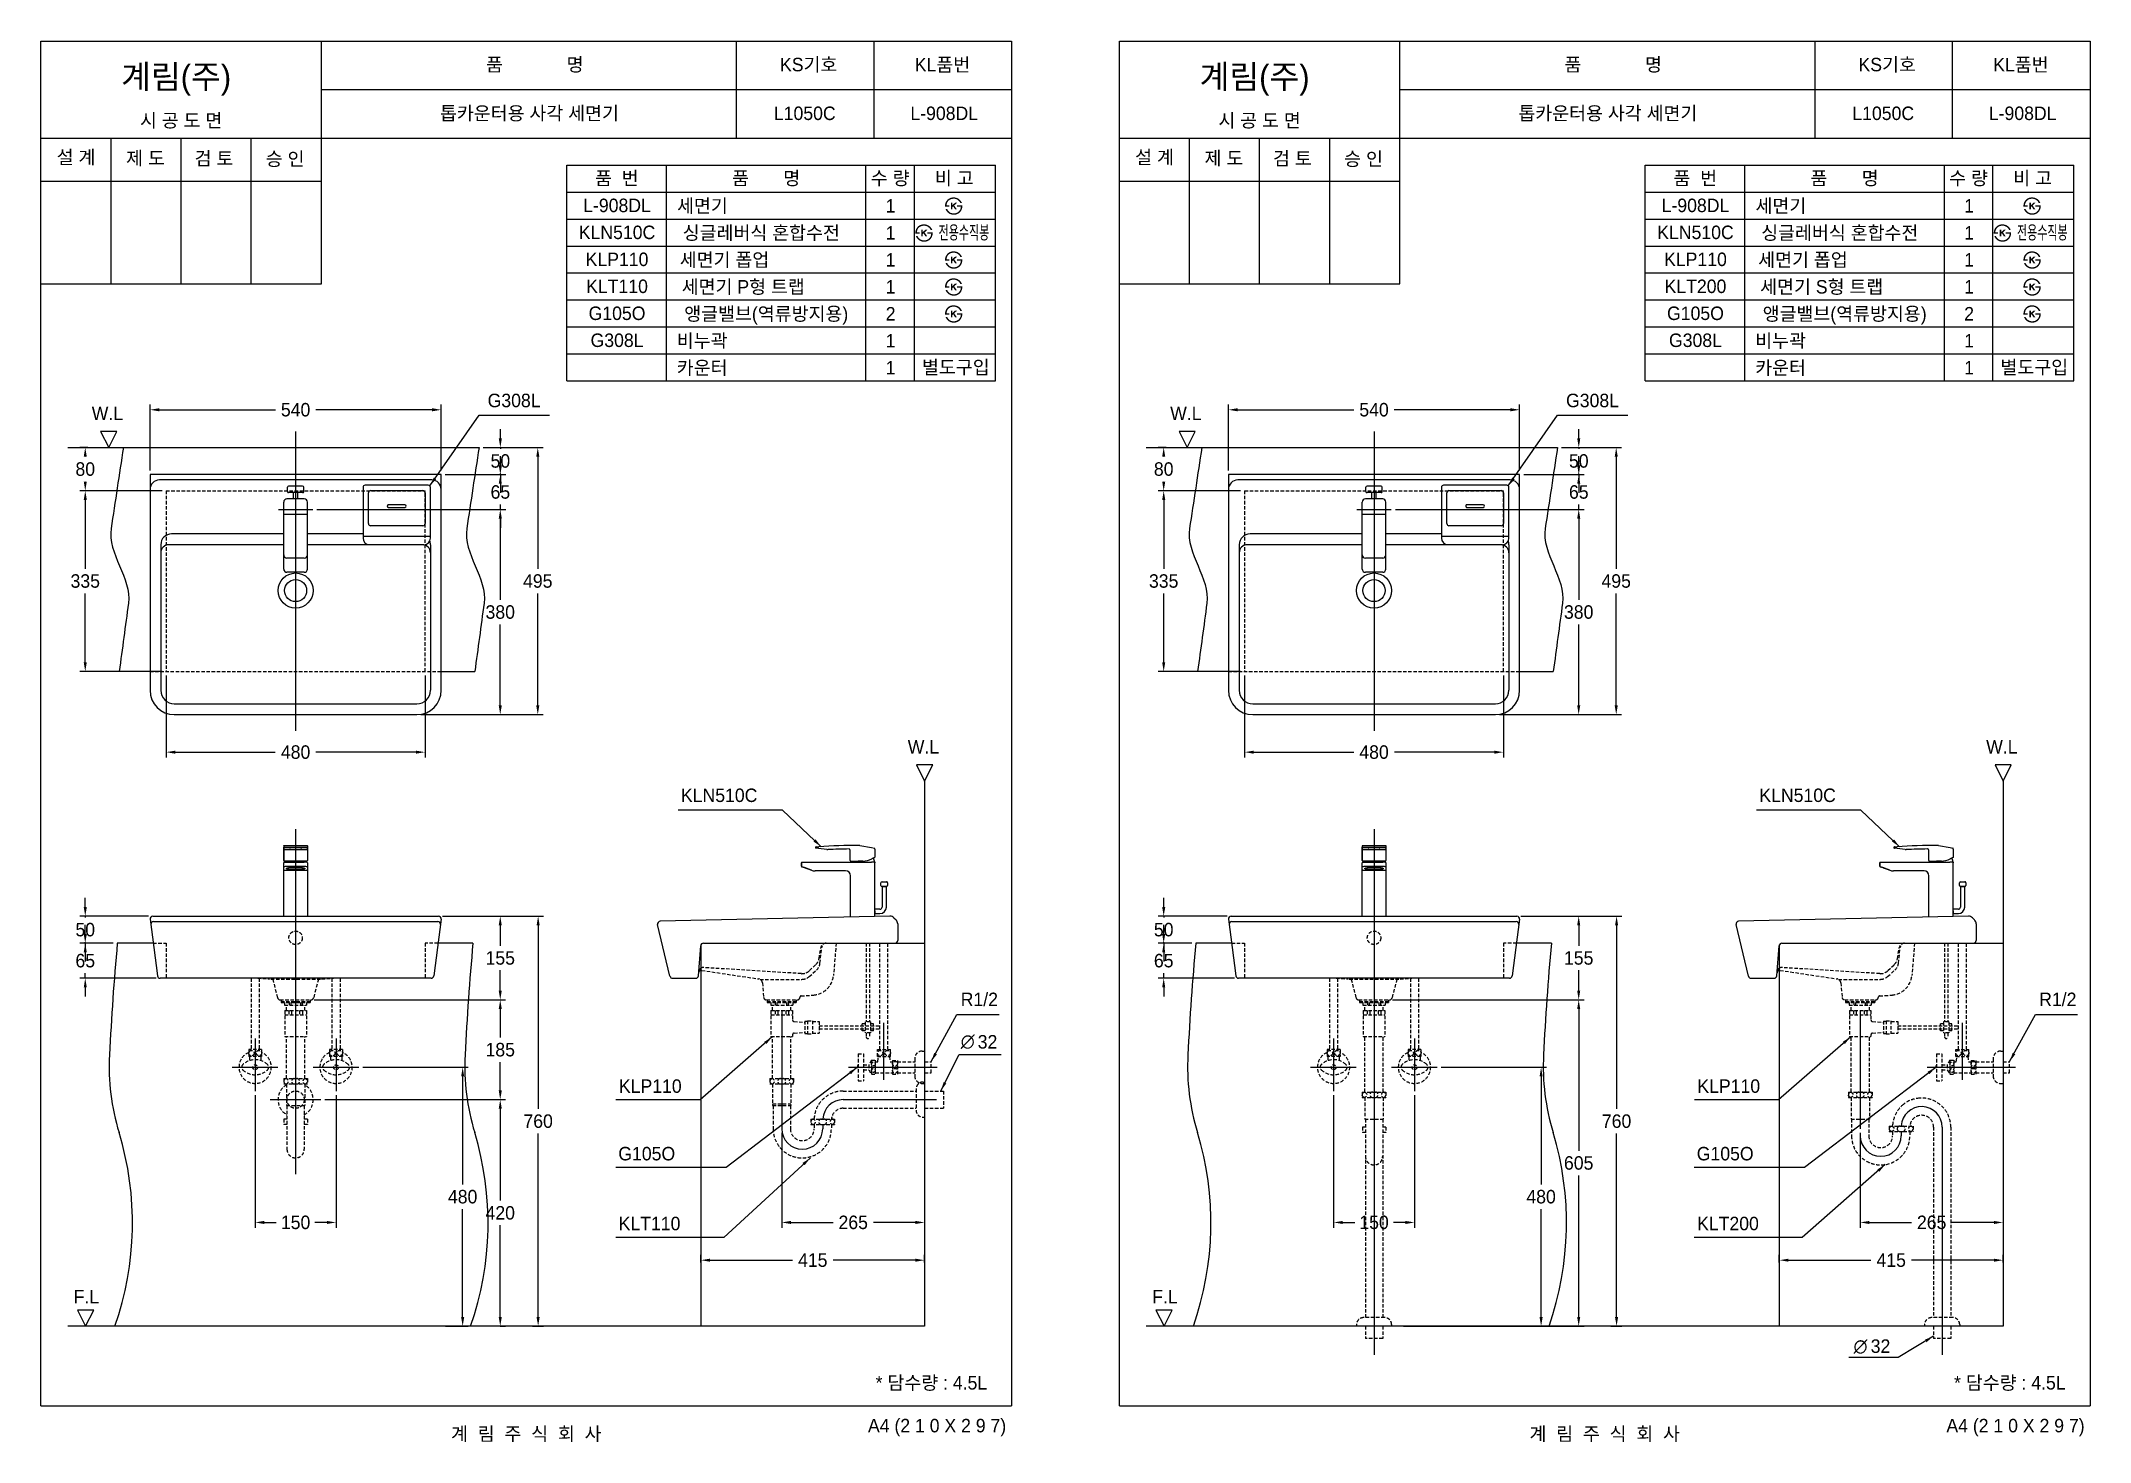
# Model space of a CAD drawing. Header units: millimetres. Extents: x 0 to 3800, y -67 to 2530.
import ezdxf
from ezdxf.enums import TextEntityAlignment as Align
from ezdxf.lldxf.tags import DXFTag

# ---------------------------------------------------------------- set-up
doc = ezdxf.new("R2010")
doc.units = ezdxf.units.MM
doc.linetypes.add('DASHED2', pattern=[9.525, 6.35, -3.175])
for name, color, linetype in [('TEXT', 7, 'Continuous'), ('내부선 및 부속', 4, 'Continuous'), ('도각라인', 7, 'Continuous'), ('외형선', 3, 'Continuous'), ('점선', 6, 'DASHED2'), ('중심선', 1, 'DASHED'), ('치수선', 7, 'Continuous')]:
    doc.layers.add(name, color=color, linetype=linetype)
doc.styles.add('140911', font='HBATANG.TTF')
doc.styles.add('____', font='')
doc.styles.add('타이틀', font='H2GTRM.TTF', dxfattribs={"height": 25})
doc.styles.get('____').set_extended_font_data('굴림')
tags = doc.linetypes.add('DASHDOT', pattern=[70, 31, -13, 13, -13]).pattern_tags.tags
tags[10:11] = [DXFTag(74, 4), DXFTag(75, 0), DXFTag(340, '0'), DXFTag(46, 0.0), DXFTag(50, 0.0), DXFTag(44, 0.0), DXFTag(45, 0.0)]
tags[8:9] = [DXFTag(74, 4), DXFTag(75, 0), DXFTag(340, '0'), DXFTag(46, 0.0), DXFTag(50, 0.0), DXFTag(44, 0.0), DXFTag(45, 0.0)]
tags[6:7] = [DXFTag(74, 4), DXFTag(75, 0), DXFTag(340, '0'), DXFTag(46, 0.0), DXFTag(50, 0.0), DXFTag(44, 0.0), DXFTag(45, 0.0)]
tags[4:5] = [DXFTag(74, 4), DXFTag(75, 0), DXFTag(340, '0'), DXFTag(46, 0.0), DXFTag(50, 0.0), DXFTag(44, 0.0), DXFTag(45, 0.0)]
tags = doc.linetypes.add('DASHED', pattern=[25.72, 12.86, -12.86]).pattern_tags.tags
tags[6:7] = [DXFTag(74, 4), DXFTag(75, 0), DXFTag(340, '0'), DXFTag(46, 0.0), DXFTag(50, 0.0), DXFTag(44, 0.0), DXFTag(45, 0.0)]
tags[4:5] = [DXFTag(74, 4), DXFTag(75, 0), DXFTag(340, '0'), DXFTag(46, 0.0), DXFTag(50, 0.0), DXFTag(44, 0.0), DXFTag(45, 0.0)]
doc.dimstyles.new('MSADIM', dxfattribs={"dimtxt": 33, "dimasz": 17, "dimexe": 10, "dimexo": 7.5, "dimgap": 10, "dimtad": 0, "dimtih": 1, "dimtoh": 1, "dimdec": 0, "dimzin": 1, "dimdsep": 46, "dimtxsty": '____', "dimcen": 11.25, "dimadec": 0, "dimazin": 0, "dimtfac": 1, "dimtdec": 0, "dimtix": 1, "dimtmove": 0, "dimatfit": 3, "dimfxl": 1, "dimtolj": 1, "dimtzin": 1, "dimarcsym": 0})

msp = doc.modelspace()

# ---------------------------------------------------------------- texts
at = {"layer": 'TEXT', "style": '타이틀'}
for p in [(148.7, 2441.8), (2148.7, 2441.8)]:
    msp.add_text('계림(주)', height=44, dxfattribs=at).set_placement(p)
for s, p in [('품             명', (915.7, 2486.4)), ('KS기호', (1423.8, 2486.3)), ('KL품번', (1671.8, 2486.1)), ('품             명', (2915.7, 2486.4)), ('KS기호', (3423.8, 2486.3)), ('KL품번', (3671.8, 2486.1)), ('시 공 도 면', (259.9, 2382.7)), ('톱카운터용 사각 세면기', (905.8, 2396)), ('L1050C', (1416.5, 2396)), ('L-908DL', (1675.1, 2396)), ('시 공 도 면', (2259.9, 2382.7)), ('톱카운터용 사각 세면기', (2905.8, 2396)), ('L1050C', (3416.5, 2396)), ('L-908DL', (3675.1, 2396)), ('설 계', (65, 2314.6)), ('제 도', (193.8, 2312.9)), ('검 토', (320.8, 2312.3)), ('승 인', (452.7, 2311.4)), ('설 계', (2065, 2314.6)), ('제 도', (2193.8, 2312.9)), ('검 토', (2320.8, 2312.3)), ('승 인', (2452.7, 2311.4)), ('품  번', (1067.9, 2275.7)), ('품       명', (1344.8, 2275.7)), ('수 량', (1574.8, 2275.7)), ('비 고', (1693.6, 2275.7)), ('품  번', (3067.9, 2275.7)), ('품       명', (3344.8, 2275.7)), ('수 량', (3574.8, 2275.7)), ('비 고', (3693.6, 2275.7)), ('L-908DL', (1068.3, 2225.3)), ('세면기', (1226.7, 2224.4)), ('1', (1575.7, 2224.4)), ('L-908DL', (3068.3, 2225.3)), ('세면기', (3226.7, 2224.4)), ('1', (3575.7, 2224.4)), ('KLN510C', (1068.3, 2175.3)), ('싱글레버식 혼합수전', (1335.9, 2174.4)), ('1', (1575.7, 2174.4)), ('KLN510C', (3068.3, 2175.3)), ('싱글레버식 혼합수전', (3335.9, 2174.4)), ('1', (3575.7, 2174.4)), ('KLP110', (1068.3, 2125.3)), ('세면기 폽업', (1267.6, 2124.4)), ('1', (1575.7, 2124.4)), ('KLP110', (3068.3, 2125.3)), ('세면기 폽업', (3267.6, 2124.4)), ('1', (3575.7, 2124.4)), ('세면기 P형 트랩', (1302.4, 2074.4)), ('세면기 S형 트랩', (3302.4, 2074.4)), ('KLT110', (1068.3, 2075.3)), ('1', (1575.7, 2074.4)), ('KLT200', (3068.3, 2075.3)), ('1', (3575.7, 2074.4)), ('G105O', (1068.3, 2025.3)), ('앵글밸브(역류방지용)', (1345, 2024.4)), ('2', (1575.7, 2024.4)), ('G105O', (3068.3, 2025.3)), ('앵글밸브(역류방지용)', (3345, 2024.4)), ('2', (3575.7, 2024.4)), ('G308L', (1068.3, 1975.3)), ('비누곽', (1226.2, 1974.4)), ('1', (1575.7, 1974.4)), ('G308L', (3068.3, 1975.3)), ('비누곽', (3226.2, 1974.4)), ('1', (3575.7, 1974.4)), ('카운터', (1226.2, 1924.4)), ('별도구입', (1696.6, 1925.2)), ('카운터', (3226.2, 1924.4)), ('별도구입', (3696.6, 1925.2)), ('1', (1575.7, 1924.4)), ('1', (3575.7, 1924.4)), ('* 담수량 : 4.5L', (1651.3, 42.9)), ('* 담수량 : 4.5L', (3651.3, 42.9)), ('계  림  주  식  회  사', (900, -51.7)), ('계  림  주  식  회  사', (2900, -51.7))]:
    msp.add_text(s, height=25, dxfattribs=at).set_placement(p, align=Align.MIDDLE_CENTER)
at = {"layer": 'TEXT', "style": '타이틀', "width": 0.6}
for p in [(1711.6, 2175.2), (3711.6, 2175.2)]:
    msp.add_text('전용수직봉', height=25, dxfattribs=at).set_placement(p, align=Align.MIDDLE_CENTER)
at = {"layer": 'TEXT', "style": '타이틀'}
for s, p in [('W.L', (123.2, 1839.8)), ('W.L', (2123.2, 1839.8)), ('W.L', (1636.5, 1221.7)), ('W.L', (3636.5, 1221.7)), ('F.L', (84.3, 202.4)), ('F.L', (2084.3, 202.4))]:
    msp.add_text(s, height=25, dxfattribs=at).set_placement(p, align=Align.MIDDLE)
for p in [(1790, -36.5), (3790, -36.5)]:
    msp.add_text('A4 (2 1 0 X 2 9 7)', height=25, dxfattribs=at).set_placement(p, align=Align.MIDDLE_RIGHT)
at = {"layer": 'TEXT', "linetype": 'Continuous', "char_height": 25, "width": 380.447, "attachment_point": 1, "line_spacing_factor": 0.963855, "style": '타이틀'}
for insert in [(828.3, 1876.2), (2828.3, 1876.2)]:
    msp.add_mtext('\\A1;G308L', dxfattribs=dict(at, insert=insert))
at = {"layer": 'TEXT', "char_height": 25, "width": 380.447, "attachment_point": 1, "line_spacing_factor": 0.963855, "style": '타이틀'}
for s, insert in [('\\A1;KLN510C', (1186.8, 1144.4)), ('\\A1;KLN510C', (3186.8, 1144.4)), ('\\A1;KLP110', (1071.8, 605.3)), ('\\A1;KLP110', (3071.8, 605.3)), ('\\A1;G105O', (1070.7, 480.1)), ('\\A1;G105O', (3070.7, 480.1)), ('\\A1;KLT110', (1071.3, 350.6)), ('\\A1;KLT200', (3071.3, 350.6))]:
    msp.add_mtext(s, dxfattribs=dict(at, insert=insert))
at = {"layer": '치수선'}
for s, style, p in [('∅', '140911', (1705.7, 663.3)), ('32', '타이틀', (1737.2, 662.4)), ('∅', '140911', (3361.4, 98.1)), ('32', '타이틀', (3393.3, 98.3))]:
    msp.add_text(s, height=25, dxfattribs=dict(at, style=style)).set_placement(p)
at = {"layer": '치수선', "linetype": 'Continuous', "char_height": 25, "width": 380.447, "attachment_point": 1, "line_spacing_factor": 0.963855, "style": '타이틀'}
for insert in [(1705.7, 766.1), (3705.7, 766.1)]:
    msp.add_mtext('\\A1;R1/2', dxfattribs=dict(at, insert=insert))

# ---------------------------------------------------------------- blocks, each defined once
blk = doc.blocks.new('*D7')
at = {"layer": '치수선', "color": 0, "linetype": 'Continuous', "lineweight": -2, "transparency": 16777216}
for p, q in [((202.2, 1733.9), (202.2, 1856.4)), ((219.2, 1846.4), (434.8, 1846.4)), ((725.2, 1846.4), (509.6, 1846.4)), ((742.2, 1733.9), (742.2, 1856.4))]:
    blk.add_line(p, q, dxfattribs=at)
at = {"layer": '치수선', "color": 0, "linetype": 'Continuous', "transparency": 16777216}
for points in [[(219.2, 1849.3), (219.2, 1843.6), (202.2, 1846.4)], [(725.2, 1849.3), (725.2, 1843.6), (742.2, 1846.4)]]:
    blk.add_solid(points, dxfattribs=at)
at = {"layer": '치수선', "color": 0, "linetype": 'Continuous', "transparency": 16777216, "insert": (472.2, 1846.4), "char_height": 25, "attachment_point": 5, "style": '____'}
blk.add_mtext('\\A1;540', dxfattribs=at)
blk = doc.blocks.new('*D8')
at = {"layer": '치수선', "color": 0, "linetype": 'Continuous', "lineweight": -2, "transparency": 16777216}
for p, q in [((86.7, 1776.4), (72.1, 1776.4)), ((82.1, 1759.4), (82.1, 1759.2)), ((82.1, 1713.4), (82.1, 1713.6)), ((224.7, 1696.4), (72.1, 1696.4))]:
    blk.add_line(p, q, dxfattribs=at)
at = {"layer": '치수선', "color": 0, "linetype": 'Continuous', "transparency": 16777216}
for points in [[(79.3, 1759.4), (85, 1759.4), (82.1, 1776.4)], [(79.3, 1713.4), (85, 1713.4), (82.1, 1696.4)]]:
    blk.add_solid(points, dxfattribs=at)
at = {"layer": '치수선', "color": 0, "linetype": 'Continuous', "transparency": 16777216, "insert": (82.1, 1736.4), "char_height": 25, "attachment_point": 5, "style": '____'}
blk.add_mtext('\\A1;80', dxfattribs=at)
blk = doc.blocks.new('*D9')
at = {"layer": '치수선', "color": 0, "linetype": 'Continuous', "lineweight": -2, "transparency": 16777216}
for p, q in [((224.7, 1696.4), (72.1, 1696.4)), ((82.1, 1679.4), (82.1, 1551.7)), ((82.1, 1378.4), (82.1, 1506.1)), ((224.7, 1361.4), (72.1, 1361.4))]:
    blk.add_line(p, q, dxfattribs=at)
at = {"layer": '치수선', "color": 0, "linetype": 'Continuous', "transparency": 16777216}
for points in [[(79.3, 1679.4), (85, 1679.4), (82.1, 1696.4)], [(79.3, 1378.4), (85, 1378.4), (82.1, 1361.4)]]:
    blk.add_solid(points, dxfattribs=at)
at = {"layer": '치수선', "color": 0, "linetype": 'Continuous', "transparency": 16777216, "insert": (82.1, 1528.9), "char_height": 25, "attachment_point": 5, "style": '____'}
blk.add_mtext('\\A1;335', dxfattribs=at)
blk = doc.blocks.new('*D10')
at = {"layer": '치수선', "color": 0, "linetype": 'Continuous', "lineweight": -2, "transparency": 16777216}
for p, q in [((232.2, 1353.9), (232.2, 1201.8)), ((712.2, 1353.9), (712.2, 1201.8)), ((249.2, 1211.8), (434.5, 1211.8)), ((695.2, 1211.8), (509.9, 1211.8))]:
    blk.add_line(p, q, dxfattribs=at)
at = {"layer": '치수선', "color": 0, "linetype": 'Continuous', "transparency": 16777216}
for points in [[(249.2, 1214.6), (249.2, 1208.9), (232.2, 1211.8)], [(695.2, 1214.6), (695.2, 1208.9), (712.2, 1211.8)]]:
    blk.add_solid(points, dxfattribs=at)
at = {"layer": '치수선', "color": 0, "linetype": 'Continuous', "transparency": 16777216, "insert": (472.2, 1211.8), "char_height": 25, "attachment_point": 5, "style": '____'}
blk.add_mtext('\\A1;480', dxfattribs=at)
blk = doc.blocks.new('*D11')
at = {"layer": '치수선', "color": 0, "linetype": 'Continuous', "lineweight": -2, "transparency": 16777216}
for p, q in [((851.9, 1743.4), (851.9, 1760.4)), ((749.7, 1726.4), (861.9, 1726.4)), ((851.9, 1726.4), (851.9, 1716.7)), ((511.7, 1661.4), (861.9, 1661.4)), ((851.9, 1661.4), (851.9, 1671.1)), ((851.9, 1644.4), (851.9, 1627.4))]:
    blk.add_line(p, q, dxfattribs=at)
at = {"layer": '치수선', "color": 0, "linetype": 'Continuous', "transparency": 16777216}
for points in [[(849, 1743.4), (854.7, 1743.4), (851.9, 1726.4)], [(849, 1644.4), (854.7, 1644.4), (851.9, 1661.4)]]:
    blk.add_solid(points, dxfattribs=at)
at = {"layer": '치수선', "color": 0, "linetype": 'Continuous', "transparency": 16777216, "insert": (851.9, 1693.9), "char_height": 25, "attachment_point": 5, "style": '____'}
blk.add_mtext('\\A1;65', dxfattribs=at)
blk = doc.blocks.new('*D12')
at = {"layer": '치수선', "color": 0, "linetype": 'Continuous', "lineweight": -2, "transparency": 16777216}
for p, q in [((851.9, 1793.4), (851.9, 1810.4)), ((819.9, 1776.4), (861.9, 1776.4)), ((851.9, 1776.4), (851.9, 1774.2)), ((749.7, 1726.4), (861.9, 1726.4)), ((851.9, 1726.4), (851.9, 1728.6)), ((851.9, 1709.4), (851.9, 1692.4))]:
    blk.add_line(p, q, dxfattribs=at)
at = {"layer": '치수선', "color": 0, "linetype": 'Continuous', "transparency": 16777216}
for points in [[(849, 1793.4), (854.7, 1793.4), (851.9, 1776.4)], [(849, 1709.4), (854.7, 1709.4), (851.9, 1726.4)]]:
    blk.add_solid(points, dxfattribs=at)
at = {"layer": '치수선', "color": 0, "linetype": 'Continuous', "transparency": 16777216, "insert": (851.9, 1751.4), "char_height": 25, "attachment_point": 5, "style": '____'}
blk.add_mtext('\\A1;50', dxfattribs=at)
blk = doc.blocks.new('*D13')
at = {"layer": '치수선', "color": 0, "linetype": 'Continuous', "lineweight": -2, "transparency": 16777216}
for p, q in [((511.7, 1661.4), (861.7, 1661.4)), ((851.7, 1644.4), (851.7, 1494.2)), ((851.7, 1298.4), (851.7, 1448.6)), ((704.7, 1281.4), (861.7, 1281.4))]:
    blk.add_line(p, q, dxfattribs=at)
at = {"layer": '치수선', "color": 0, "linetype": 'Continuous', "transparency": 16777216}
for points in [[(848.9, 1644.4), (854.6, 1644.4), (851.7, 1661.4)], [(848.9, 1298.4), (854.6, 1298.4), (851.7, 1281.4)]]:
    blk.add_solid(points, dxfattribs=at)
at = {"layer": '치수선', "color": 0, "linetype": 'Continuous', "transparency": 16777216, "insert": (851.7, 1471.4), "char_height": 25, "attachment_point": 5, "style": '____'}
blk.add_mtext('\\A1;380', dxfattribs=at)
blk = doc.blocks.new('*D14')
at = {"layer": '치수선', "color": 0, "linetype": 'Continuous', "lineweight": -2, "transparency": 16777216}
for p, q in [((819.9, 1776.4), (931.3, 1776.4)), ((921.3, 1759.4), (921.3, 1551.7)), ((921.3, 1298.4), (921.3, 1506.1)), ((704.7, 1281.4), (931.3, 1281.4))]:
    blk.add_line(p, q, dxfattribs=at)
at = {"layer": '치수선', "color": 0, "linetype": 'Continuous', "transparency": 16777216}
for points in [[(918.5, 1759.4), (924.2, 1759.4), (921.3, 1776.4)], [(918.5, 1298.4), (924.2, 1298.4), (921.3, 1281.4)]]:
    blk.add_solid(points, dxfattribs=at)
at = {"layer": '치수선', "color": 0, "linetype": 'Continuous', "transparency": 16777216, "insert": (921.3, 1528.9), "char_height": 25, "attachment_point": 5, "style": '____'}
blk.add_mtext('\\A1;495', dxfattribs=at)
blk = doc.blocks.new('*D1')
at = {"layer": '치수선', "color": 0, "linetype": 'Continuous', "lineweight": -2, "transparency": 16777216}
for p, q in [((82.1, 924.7), (82.1, 941.7)), ((199.7, 907.7), (72.1, 907.7)), ((82.1, 907.7), (82.1, 905.6)), ((134, 857.7), (72.1, 857.7)), ((82.1, 857.7), (82.1, 859.9)), ((82.1, 840.7), (82.1, 823.7))]:
    blk.add_line(p, q, dxfattribs=at)
at = {"layer": '치수선', "color": 0, "linetype": 'Continuous', "transparency": 16777216}
for points in [[(79.3, 924.7), (85, 924.7), (82.1, 907.7)], [(79.3, 840.7), (85, 840.7), (82.1, 857.7)]]:
    blk.add_solid(points, dxfattribs=at)
at = {"layer": '치수선', "color": 0, "linetype": 'Continuous', "transparency": 16777216, "insert": (82.1, 882.7), "char_height": 25, "attachment_point": 5, "style": '____'}
blk.add_mtext('\\A1;50', dxfattribs=at)
blk = doc.blocks.new('*D2')
at = {"layer": '치수선', "color": 0, "linetype": 'Continuous', "lineweight": -2, "transparency": 16777216}
for p, q in [((82.1, 874.7), (82.1, 891.7)), ((134, 857.7), (72.1, 857.7)), ((82.1, 857.7), (82.1, 848.1)), ((82.1, 792.7), (82.1, 802.4)), ((213.4, 792.7), (72.1, 792.7)), ((82.1, 775.7), (82.1, 758.7))]:
    blk.add_line(p, q, dxfattribs=at)
at = {"layer": '치수선', "color": 0, "linetype": 'Continuous', "transparency": 16777216}
for points in [[(79.3, 874.7), (85, 874.7), (82.1, 857.7)], [(79.3, 775.7), (85, 775.7), (82.1, 792.7)]]:
    blk.add_solid(points, dxfattribs=at)
at = {"layer": '치수선', "color": 0, "linetype": 'Continuous', "transparency": 16777216, "insert": (82.1, 825.2), "char_height": 25, "attachment_point": 5, "style": '____'}
blk.add_mtext('\\A1;65', dxfattribs=at)
blk = doc.blocks.new('*D3')
at = {"layer": '치수선', "color": 0, "linetype": 'Continuous', "lineweight": -2, "transparency": 16777216}
for p, q in [((744.7, 907.7), (861.7, 907.7)), ((851.7, 890.7), (851.7, 853.1)), ((851.7, 769.7), (851.7, 807.4)), ((506.7, 752.7), (861.7, 752.7))]:
    blk.add_line(p, q, dxfattribs=at)
at = {"layer": '치수선', "color": 0, "linetype": 'Continuous', "transparency": 16777216}
for points in [[(848.9, 890.7), (854.6, 890.7), (851.7, 907.7)], [(848.9, 769.7), (854.6, 769.7), (851.7, 752.7)]]:
    blk.add_solid(points, dxfattribs=at)
at = {"layer": '치수선', "color": 0, "linetype": 'Continuous', "transparency": 16777216, "insert": (851.7, 830.2), "char_height": 25, "attachment_point": 5, "style": '____'}
blk.add_mtext('\\A1;155', dxfattribs=at)
blk = doc.blocks.new('*D4')
at = {"layer": '치수선', "color": 0, "linetype": 'Continuous', "lineweight": -2, "transparency": 16777216}
for p, q in [((508.3, 752.7), (861.7, 752.7)), ((851.7, 735.7), (851.7, 683.1)), ((851.7, 584.7), (851.7, 637.4)), ((526.7, 567.7), (861.7, 567.7))]:
    blk.add_line(p, q, dxfattribs=at)
at = {"layer": '치수선', "color": 0, "linetype": 'Continuous', "transparency": 16777216}
for points in [[(848.9, 735.7), (854.6, 735.7), (851.7, 752.7)], [(848.9, 584.7), (854.6, 584.7), (851.7, 567.7)]]:
    blk.add_solid(points, dxfattribs=at)
at = {"layer": '치수선', "color": 0, "linetype": 'Continuous', "transparency": 16777216, "insert": (851.7, 660.2), "char_height": 25, "attachment_point": 5, "style": '____'}
blk.add_mtext('\\A1;185', dxfattribs=at)
blk = doc.blocks.new('*D5')
at = {"layer": '치수선', "color": 0, "linetype": 'Continuous', "lineweight": -2, "transparency": 16777216}
for p, q in [((526.7, 567.7), (861.7, 567.7)), ((851.7, 550.7), (851.7, 380.6)), ((851.7, 164.7), (851.7, 334.9)), ((851.8, 147.7), (861.7, 147.7))]:
    blk.add_line(p, q, dxfattribs=at)
at = {"layer": '치수선', "color": 0, "linetype": 'Continuous', "transparency": 16777216}
for points in [[(848.9, 550.7), (854.6, 550.7), (851.7, 567.7)], [(848.9, 164.7), (854.6, 164.7), (851.7, 147.7)]]:
    blk.add_solid(points, dxfattribs=at)
at = {"layer": '치수선', "color": 0, "linetype": 'Continuous', "transparency": 16777216, "insert": (851.7, 357.7), "char_height": 25, "attachment_point": 5, "style": '____'}
blk.add_mtext('\\A1;420', dxfattribs=at)
blk = doc.blocks.new('*D6')
at = {"layer": '치수선', "color": 0, "linetype": 'Continuous', "lineweight": -2, "transparency": 16777216}
for p, q in [((596.8, 627.7), (792, 627.7)), ((782, 610.7), (782, 410.6)), ((782, 164.7), (782, 364.9)), ((750, 147.7), (792, 147.7))]:
    blk.add_line(p, q, dxfattribs=at)
at = {"layer": '치수선', "color": 0, "linetype": 'Continuous', "transparency": 16777216}
for points in [[(779.2, 610.7), (784.9, 610.7), (782, 627.7)], [(779.2, 164.7), (784.9, 164.7), (782, 147.7)]]:
    blk.add_solid(points, dxfattribs=at)
at = {"layer": '치수선', "color": 0, "linetype": 'Continuous', "transparency": 16777216, "insert": (782, 387.7), "char_height": 25, "attachment_point": 5, "style": '____'}
blk.add_mtext('\\A1;480', dxfattribs=at)
blk = doc.blocks.new('*D15')
at = {"layer": '치수선', "color": 0, "linetype": 'Continuous', "lineweight": -2, "transparency": 16777216}
for p, q in [((397.2, 576.2), (397.2, 330.1)), ((547.2, 576.2), (547.2, 330.1)), ((414.2, 340.1), (436.3, 340.1)), ((530.2, 340.1), (508.1, 340.1))]:
    blk.add_line(p, q, dxfattribs=at)
at = {"layer": '치수선', "color": 0, "linetype": 'Continuous', "transparency": 16777216}
for points in [[(414.2, 342.9), (414.2, 337.2), (397.2, 340.1)], [(530.2, 342.9), (530.2, 337.2), (547.2, 340.1)]]:
    blk.add_solid(points, dxfattribs=at)
at = {"layer": '치수선', "color": 0, "linetype": 'Continuous', "transparency": 16777216, "insert": (472.2, 340.1), "char_height": 25, "attachment_point": 5, "style": '____'}
blk.add_mtext('\\A1;150', dxfattribs=at)
blk = doc.blocks.new('*D16')
at = {"layer": '치수선', "color": 0, "linetype": 'Continuous', "lineweight": -2, "transparency": 16777216}
for p, q in [((744.7, 907.7), (932, 907.7)), ((922, 890.7), (922, 550.6)), ((922, 164.7), (922, 504.9)), ((911.4, 147.7), (932, 147.7))]:
    blk.add_line(p, q, dxfattribs=at)
at = {"layer": '치수선', "color": 0, "linetype": 'Continuous', "transparency": 16777216}
for points in [[(919.1, 890.7), (924.8, 890.7), (922, 907.7)], [(919.1, 164.7), (924.8, 164.7), (922, 147.7)]]:
    blk.add_solid(points, dxfattribs=at)
at = {"layer": '치수선', "color": 0, "linetype": 'Continuous', "transparency": 16777216, "insert": (922, 527.7), "char_height": 25, "attachment_point": 5, "style": '____'}
blk.add_mtext('\\A1;760', dxfattribs=at)
blk = doc.blocks.new('*D17')
at = {"layer": '치수선', "color": 0, "linetype": 'Continuous', "lineweight": -2, "transparency": 16777216}
for p, q in [((1373.8, 506.2), (1373.8, 330.1)), ((1638.8, 361.9), (1638.8, 330.1)), ((1390.8, 340.1), (1469, 340.1)), ((1621.8, 340.1), (1543.7, 340.1))]:
    blk.add_line(p, q, dxfattribs=at)
at = {"layer": '치수선', "color": 0, "linetype": 'Continuous', "transparency": 16777216}
for points in [[(1390.8, 342.9), (1390.8, 337.2), (1373.8, 340.1)], [(1621.8, 342.9), (1621.8, 337.2), (1638.8, 340.1)]]:
    blk.add_solid(points, dxfattribs=at)
at = {"layer": '치수선', "color": 0, "linetype": 'Continuous', "transparency": 16777216, "insert": (1506.3, 340.1), "char_height": 25, "attachment_point": 5, "style": '____'}
blk.add_mtext('\\A1;265', dxfattribs=at)
blk = doc.blocks.new('*D18')
at = {"layer": '치수선', "color": 0, "linetype": 'Continuous', "lineweight": -2, "transparency": 16777216}
for p, q in [((1223.8, 265.6), (1223.8, 280.1)), ((1240.8, 270.1), (1393.7, 270.1)), ((1621.8, 270.1), (1469, 270.1)), ((1638.8, 265.6), (1638.8, 280.1))]:
    blk.add_line(p, q, dxfattribs=at)
at = {"layer": '치수선', "color": 0, "linetype": 'Continuous', "transparency": 16777216}
for points in [[(1240.8, 272.9), (1240.8, 267.3), (1223.8, 270.1)], [(1621.8, 272.9), (1621.8, 267.3), (1638.8, 270.1)]]:
    blk.add_solid(points, dxfattribs=at)
at = {"layer": '치수선', "color": 0, "linetype": 'Continuous', "transparency": 16777216, "insert": (1431.3, 270.1), "char_height": 25, "attachment_point": 5, "style": '____'}
blk.add_mtext('\\A1;415', dxfattribs=at)
blk = doc.blocks.new('*D21')
at = {"layer": '치수선', "color": 0, "linetype": 'Continuous', "lineweight": -2, "transparency": 16777216}
for p, q in [((2202.2, 1733.9), (2202.2, 1856.4)), ((2219.2, 1846.4), (2434.8, 1846.4)), ((2725.2, 1846.4), (2509.6, 1846.4)), ((2742.2, 1733.9), (2742.2, 1856.4))]:
    blk.add_line(p, q, dxfattribs=at)
at = {"layer": '치수선', "color": 0, "linetype": 'Continuous', "transparency": 16777216}
for points in [[(2219.2, 1849.3), (2219.2, 1843.6), (2202.2, 1846.4)], [(2725.2, 1849.3), (2725.2, 1843.6), (2742.2, 1846.4)]]:
    blk.add_solid(points, dxfattribs=at)
at = {"layer": '치수선', "color": 0, "linetype": 'Continuous', "transparency": 16777216, "insert": (2472.2, 1846.4), "char_height": 25, "attachment_point": 5, "style": '____'}
blk.add_mtext('\\A1;540', dxfattribs=at)
blk = doc.blocks.new('*D22')
at = {"layer": '치수선', "color": 0, "linetype": 'Continuous', "lineweight": -2, "transparency": 16777216}
for p, q in [((2086.7, 1776.4), (2072.1, 1776.4)), ((2082.1, 1759.4), (2082.1, 1759.2)), ((2082.1, 1713.4), (2082.1, 1713.6)), ((2224.7, 1696.4), (2072.1, 1696.4))]:
    blk.add_line(p, q, dxfattribs=at)
at = {"layer": '치수선', "color": 0, "linetype": 'Continuous', "transparency": 16777216}
for points in [[(2079.3, 1759.4), (2085, 1759.4), (2082.1, 1776.4)], [(2079.3, 1713.4), (2085, 1713.4), (2082.1, 1696.4)]]:
    blk.add_solid(points, dxfattribs=at)
at = {"layer": '치수선', "color": 0, "linetype": 'Continuous', "transparency": 16777216, "insert": (2082.1, 1736.4), "char_height": 25, "attachment_point": 5, "style": '____'}
blk.add_mtext('\\A1;80', dxfattribs=at)
blk = doc.blocks.new('*D23')
at = {"layer": '치수선', "color": 0, "linetype": 'Continuous', "lineweight": -2, "transparency": 16777216}
for p, q in [((2224.7, 1696.4), (2072.1, 1696.4)), ((2082.1, 1679.4), (2082.1, 1551.7)), ((2082.1, 1378.4), (2082.1, 1506.1)), ((2224.7, 1361.4), (2072.1, 1361.4))]:
    blk.add_line(p, q, dxfattribs=at)
at = {"layer": '치수선', "color": 0, "linetype": 'Continuous', "transparency": 16777216}
for points in [[(2079.3, 1679.4), (2085, 1679.4), (2082.1, 1696.4)], [(2079.3, 1378.4), (2085, 1378.4), (2082.1, 1361.4)]]:
    blk.add_solid(points, dxfattribs=at)
at = {"layer": '치수선', "color": 0, "linetype": 'Continuous', "transparency": 16777216, "insert": (2082.1, 1528.9), "char_height": 25, "attachment_point": 5, "style": '____'}
blk.add_mtext('\\A1;335', dxfattribs=at)
blk = doc.blocks.new('*D24')
at = {"layer": '치수선', "color": 0, "linetype": 'Continuous', "lineweight": -2, "transparency": 16777216}
for p, q in [((2232.2, 1353.9), (2232.2, 1201.8)), ((2712.2, 1353.9), (2712.2, 1201.8)), ((2249.2, 1211.8), (2434.5, 1211.8)), ((2695.2, 1211.8), (2509.9, 1211.8))]:
    blk.add_line(p, q, dxfattribs=at)
at = {"layer": '치수선', "color": 0, "linetype": 'Continuous', "transparency": 16777216}
for points in [[(2249.2, 1214.6), (2249.2, 1208.9), (2232.2, 1211.8)], [(2695.2, 1214.6), (2695.2, 1208.9), (2712.2, 1211.8)]]:
    blk.add_solid(points, dxfattribs=at)
at = {"layer": '치수선', "color": 0, "linetype": 'Continuous', "transparency": 16777216, "insert": (2472.2, 1211.8), "char_height": 25, "attachment_point": 5, "style": '____'}
blk.add_mtext('\\A1;480', dxfattribs=at)
blk = doc.blocks.new('*D25')
at = {"layer": '치수선', "color": 0, "linetype": 'Continuous', "lineweight": -2, "transparency": 16777216}
for p, q in [((2851.9, 1743.4), (2851.9, 1760.4)), ((2749.7, 1726.4), (2861.9, 1726.4)), ((2851.9, 1726.4), (2851.9, 1716.7)), ((2511.7, 1661.4), (2861.9, 1661.4)), ((2851.9, 1661.4), (2851.9, 1671.1)), ((2851.9, 1644.4), (2851.9, 1627.4))]:
    blk.add_line(p, q, dxfattribs=at)
at = {"layer": '치수선', "color": 0, "linetype": 'Continuous', "transparency": 16777216}
for points in [[(2849, 1743.4), (2854.7, 1743.4), (2851.9, 1726.4)], [(2849, 1644.4), (2854.7, 1644.4), (2851.9, 1661.4)]]:
    blk.add_solid(points, dxfattribs=at)
at = {"layer": '치수선', "color": 0, "linetype": 'Continuous', "transparency": 16777216, "insert": (2851.9, 1693.9), "char_height": 25, "attachment_point": 5, "style": '____'}
blk.add_mtext('\\A1;65', dxfattribs=at)
blk = doc.blocks.new('*D26')
at = {"layer": '치수선', "color": 0, "linetype": 'Continuous', "lineweight": -2, "transparency": 16777216}
for p, q in [((2851.9, 1793.4), (2851.9, 1810.4)), ((2819.9, 1776.4), (2861.9, 1776.4)), ((2851.9, 1776.4), (2851.9, 1774.2)), ((2749.7, 1726.4), (2861.9, 1726.4)), ((2851.9, 1726.4), (2851.9, 1728.6)), ((2851.9, 1709.4), (2851.9, 1692.4))]:
    blk.add_line(p, q, dxfattribs=at)
at = {"layer": '치수선', "color": 0, "linetype": 'Continuous', "transparency": 16777216}
for points in [[(2849, 1793.4), (2854.7, 1793.4), (2851.9, 1776.4)], [(2849, 1709.4), (2854.7, 1709.4), (2851.9, 1726.4)]]:
    blk.add_solid(points, dxfattribs=at)
at = {"layer": '치수선', "color": 0, "linetype": 'Continuous', "transparency": 16777216, "insert": (2851.9, 1751.4), "char_height": 25, "attachment_point": 5, "style": '____'}
blk.add_mtext('\\A1;50', dxfattribs=at)
blk = doc.blocks.new('*D27')
at = {"layer": '치수선', "color": 0, "linetype": 'Continuous', "lineweight": -2, "transparency": 16777216}
for p, q in [((2511.7, 1661.4), (2861.7, 1661.4)), ((2851.7, 1644.4), (2851.7, 1494.2)), ((2851.7, 1298.4), (2851.7, 1448.6)), ((2704.7, 1281.4), (2861.7, 1281.4))]:
    blk.add_line(p, q, dxfattribs=at)
at = {"layer": '치수선', "color": 0, "linetype": 'Continuous', "transparency": 16777216}
for points in [[(2848.9, 1644.4), (2854.6, 1644.4), (2851.7, 1661.4)], [(2848.9, 1298.4), (2854.6, 1298.4), (2851.7, 1281.4)]]:
    blk.add_solid(points, dxfattribs=at)
at = {"layer": '치수선', "color": 0, "linetype": 'Continuous', "transparency": 16777216, "insert": (2851.7, 1471.4), "char_height": 25, "attachment_point": 5, "style": '____'}
blk.add_mtext('\\A1;380', dxfattribs=at)
blk = doc.blocks.new('*D28')
at = {"layer": '치수선', "color": 0, "linetype": 'Continuous', "lineweight": -2, "transparency": 16777216}
for p, q in [((2819.9, 1776.4), (2931.3, 1776.4)), ((2921.3, 1759.4), (2921.3, 1551.7)), ((2921.3, 1298.4), (2921.3, 1506.1)), ((2704.7, 1281.4), (2931.3, 1281.4))]:
    blk.add_line(p, q, dxfattribs=at)
at = {"layer": '치수선', "color": 0, "linetype": 'Continuous', "transparency": 16777216}
for points in [[(2918.5, 1759.4), (2924.2, 1759.4), (2921.3, 1776.4)], [(2918.5, 1298.4), (2924.2, 1298.4), (2921.3, 1281.4)]]:
    blk.add_solid(points, dxfattribs=at)
at = {"layer": '치수선', "color": 0, "linetype": 'Continuous', "transparency": 16777216, "insert": (2921.3, 1528.9), "char_height": 25, "attachment_point": 5, "style": '____'}
blk.add_mtext('\\A1;495', dxfattribs=at)
blk = doc.blocks.new('*D29')
at = {"layer": '치수선', "color": 0, "linetype": 'Continuous', "lineweight": -2, "transparency": 16777216}
for p, q in [((2082.1, 924.7), (2082.1, 941.7)), ((2199.7, 907.7), (2072.1, 907.7)), ((2082.1, 907.7), (2082.1, 905.6)), ((2134, 857.7), (2072.1, 857.7)), ((2082.1, 857.7), (2082.1, 859.9)), ((2082.1, 840.7), (2082.1, 823.7))]:
    blk.add_line(p, q, dxfattribs=at)
at = {"layer": '치수선', "color": 0, "linetype": 'Continuous', "transparency": 16777216}
for points in [[(2079.3, 924.7), (2085, 924.7), (2082.1, 907.7)], [(2079.3, 840.7), (2085, 840.7), (2082.1, 857.7)]]:
    blk.add_solid(points, dxfattribs=at)
at = {"layer": '치수선', "color": 0, "linetype": 'Continuous', "transparency": 16777216, "insert": (2082.1, 882.7), "char_height": 25, "attachment_point": 5, "style": '____'}
blk.add_mtext('\\A1;50', dxfattribs=at)
blk = doc.blocks.new('*D30')
at = {"layer": '치수선', "color": 0, "linetype": 'Continuous', "lineweight": -2, "transparency": 16777216}
for p, q in [((2082.1, 874.7), (2082.1, 891.7)), ((2134, 857.7), (2072.1, 857.7)), ((2082.1, 857.7), (2082.1, 848.1)), ((2082.1, 792.7), (2082.1, 802.4)), ((2213.4, 792.7), (2072.1, 792.7)), ((2082.1, 775.7), (2082.1, 758.7))]:
    blk.add_line(p, q, dxfattribs=at)
at = {"layer": '치수선', "color": 0, "linetype": 'Continuous', "transparency": 16777216}
for points in [[(2079.3, 874.7), (2085, 874.7), (2082.1, 857.7)], [(2079.3, 775.7), (2085, 775.7), (2082.1, 792.7)]]:
    blk.add_solid(points, dxfattribs=at)
at = {"layer": '치수선', "color": 0, "linetype": 'Continuous', "transparency": 16777216, "insert": (2082.1, 825.2), "char_height": 25, "attachment_point": 5, "style": '____'}
blk.add_mtext('\\A1;65', dxfattribs=at)
blk = doc.blocks.new('*D31')
at = {"layer": '치수선', "color": 0, "linetype": 'Continuous', "lineweight": -2, "transparency": 16777216}
for p, q in [((2744.7, 907.7), (2861.7, 907.7)), ((2851.7, 890.7), (2851.7, 853.1)), ((2851.7, 769.7), (2851.7, 807.4)), ((2506.7, 752.7), (2861.7, 752.7))]:
    blk.add_line(p, q, dxfattribs=at)
at = {"layer": '치수선', "color": 0, "linetype": 'Continuous', "transparency": 16777216}
for points in [[(2848.9, 890.7), (2854.6, 890.7), (2851.7, 907.7)], [(2848.9, 769.7), (2854.6, 769.7), (2851.7, 752.7)]]:
    blk.add_solid(points, dxfattribs=at)
at = {"layer": '치수선', "color": 0, "linetype": 'Continuous', "transparency": 16777216, "insert": (2851.7, 830.2), "char_height": 25, "attachment_point": 5, "style": '____'}
blk.add_mtext('\\A1;155', dxfattribs=at)
blk = doc.blocks.new('*D32')
at = {"layer": '치수선', "color": 0, "linetype": 'Continuous', "lineweight": -2, "transparency": 16777216}
for p, q in [((2508.3, 752.7), (2861.7, 752.7)), ((2851.7, 735.7), (2851.7, 473.1)), ((2851.7, 164.7), (2851.7, 427.4)), ((2526.7, 147.7), (2861.7, 147.7))]:
    blk.add_line(p, q, dxfattribs=at)
at = {"layer": '치수선', "color": 0, "linetype": 'Continuous', "transparency": 16777216}
for points in [[(2848.9, 735.7), (2854.6, 735.7), (2851.7, 752.7)], [(2848.9, 164.7), (2854.6, 164.7), (2851.7, 147.7)]]:
    blk.add_solid(points, dxfattribs=at)
at = {"layer": '치수선', "color": 0, "linetype": 'Continuous', "transparency": 16777216, "insert": (2851.7, 450.2), "char_height": 25, "attachment_point": 5, "style": '____'}
blk.add_mtext('\\A1;605', dxfattribs=at)
blk = doc.blocks.new('*D33')
at = {"layer": '치수선', "color": 0, "linetype": 'Continuous', "lineweight": -2, "transparency": 16777216}
for p, q in [((2596.8, 627.7), (2792, 627.7)), ((2782, 610.7), (2782, 410.6)), ((2782, 164.7), (2782, 364.9)), ((2750, 147.7), (2792, 147.7))]:
    blk.add_line(p, q, dxfattribs=at)
at = {"layer": '치수선', "color": 0, "linetype": 'Continuous', "transparency": 16777216}
for points in [[(2779.2, 610.7), (2784.9, 610.7), (2782, 627.7)], [(2779.2, 164.7), (2784.9, 164.7), (2782, 147.7)]]:
    blk.add_solid(points, dxfattribs=at)
at = {"layer": '치수선', "color": 0, "linetype": 'Continuous', "transparency": 16777216, "insert": (2782, 387.7), "char_height": 25, "attachment_point": 5, "style": '____'}
blk.add_mtext('\\A1;480', dxfattribs=at)
blk = doc.blocks.new('*D34')
at = {"layer": '치수선', "color": 0, "linetype": 'Continuous', "lineweight": -2, "transparency": 16777216}
for p, q in [((2397.2, 576.2), (2397.2, 330.1)), ((2547.2, 576.2), (2547.2, 330.1)), ((2414.2, 340.1), (2436.3, 340.1)), ((2530.2, 340.1), (2508.1, 340.1))]:
    blk.add_line(p, q, dxfattribs=at)
at = {"layer": '치수선', "color": 0, "linetype": 'Continuous', "transparency": 16777216}
for points in [[(2414.2, 342.9), (2414.2, 337.2), (2397.2, 340.1)], [(2530.2, 342.9), (2530.2, 337.2), (2547.2, 340.1)]]:
    blk.add_solid(points, dxfattribs=at)
at = {"layer": '치수선', "color": 0, "linetype": 'Continuous', "transparency": 16777216, "insert": (2472.2, 340.1), "char_height": 25, "attachment_point": 5, "style": '____'}
blk.add_mtext('\\A1;150', dxfattribs=at)
blk = doc.blocks.new('*D35')
at = {"layer": '치수선', "color": 0, "linetype": 'Continuous', "lineweight": -2, "transparency": 16777216}
for p, q in [((2744.7, 907.7), (2932, 907.7)), ((2922, 890.7), (2922, 550.6)), ((2922, 164.7), (2922, 504.9)), ((2911.4, 147.7), (2932, 147.7))]:
    blk.add_line(p, q, dxfattribs=at)
at = {"layer": '치수선', "color": 0, "linetype": 'Continuous', "transparency": 16777216}
for points in [[(2919.1, 890.7), (2924.8, 890.7), (2922, 907.7)], [(2919.1, 164.7), (2924.8, 164.7), (2922, 147.7)]]:
    blk.add_solid(points, dxfattribs=at)
at = {"layer": '치수선', "color": 0, "linetype": 'Continuous', "transparency": 16777216, "insert": (2922, 527.7), "char_height": 25, "attachment_point": 5, "style": '____'}
blk.add_mtext('\\A1;760', dxfattribs=at)
blk = doc.blocks.new('*D19')
at = {"layer": '치수선', "color": 0, "linetype": 'Continuous', "lineweight": -2, "transparency": 16777216}
for p, q in [((3373.8, 506.2), (3373.8, 330.1)), ((3638.8, 361.9), (3638.8, 330.1)), ((3390.8, 340.1), (3469, 340.1)), ((3621.8, 340.1), (3543.7, 340.1))]:
    blk.add_line(p, q, dxfattribs=at)
at = {"layer": '치수선', "color": 0, "linetype": 'Continuous', "transparency": 16777216}
for points in [[(3390.8, 342.9), (3390.8, 337.2), (3373.8, 340.1)], [(3621.8, 342.9), (3621.8, 337.2), (3638.8, 340.1)]]:
    blk.add_solid(points, dxfattribs=at)
at = {"layer": '치수선', "color": 0, "linetype": 'Continuous', "transparency": 16777216, "insert": (3506.3, 340.1), "char_height": 25, "attachment_point": 5, "style": '____'}
blk.add_mtext('\\A1;265', dxfattribs=at)
blk = doc.blocks.new('*D20')
at = {"layer": '치수선', "color": 0, "linetype": 'Continuous', "lineweight": -2, "transparency": 16777216}
for p, q in [((3223.8, 265.6), (3223.8, 280.1)), ((3240.8, 270.1), (3393.7, 270.1)), ((3621.8, 270.1), (3469, 270.1)), ((3638.8, 265.6), (3638.8, 280.1))]:
    blk.add_line(p, q, dxfattribs=at)
at = {"layer": '치수선', "color": 0, "linetype": 'Continuous', "transparency": 16777216}
for points in [[(3240.8, 272.9), (3240.8, 267.3), (3223.8, 270.1)], [(3621.8, 272.9), (3621.8, 267.3), (3638.8, 270.1)]]:
    blk.add_solid(points, dxfattribs=at)
at = {"layer": '치수선', "color": 0, "linetype": 'Continuous', "transparency": 16777216, "insert": (3431.3, 270.1), "char_height": 25, "attachment_point": 5, "style": '____'}
blk.add_mtext('\\A1;415', dxfattribs=at)

# ---------------------------------------------------------------- dimensions: what is measured, and where the dimension line sits
at = {"layer": '치수선', "linetype": 'Continuous'}
for base, p1, p2, picture, middle in [((742.2, 1846.4), (202.2, 1726.4), (742.2, 1726.4), '*D7', (472.2, 1846.4)), ((2742.2, 1846.4), (2202.2, 1726.4), (2742.2, 1726.4), '*D21', (2472.2, 1846.4)), ((712.2, 1211.8), (232.2, 1361.4), (712.2, 1361.4), '*D10', (472.2, 1211.8)), ((2712.2, 1211.8), (2232.2, 1361.4), (2712.2, 1361.4), '*D24', (2472.2, 1211.8)), ((547.2, 340.1), (397.2, 583.7), (547.2, 583.7), '*D15', (472.2, 340.1)), ((2547.2, 340.1), (2397.2, 583.7), (2547.2, 583.7), '*D34', (2472.2, 340.1)), ((1638.8, 270.1), (1223.8, 258.1), (1638.8, 258.1), '*D18', (1431.3, 270.1)), ((3638.8, 270.1), (3223.8, 258.1), (3638.8, 258.1), '*D20', (3431.3, 270.1))]:
    dim = msp.add_linear_dim(base=base, p1=p1, p2=p2, dimstyle='MSADIM', override={"dimtxt": 25}, dxfattribs=at)
    dim.commit()
    dim.dimension.update_dxf_attribs({"geometry": picture, "text_midpoint": middle, "dimtype": 160})
for base, p1, p2, picture, middle in [((851.9, 1776.4), (742.2, 1726.4), (812.4, 1776.4), '*D12', (851.9, 1751.4)), ((2851.9, 1776.4), (2742.2, 1726.4), (2812.4, 1776.4), '*D26', (2851.9, 1751.4)), ((82.1, 1361.4), (232.2, 1696.4), (232.2, 1361.4), '*D9', (82.1, 1528.9)), ((2082.1, 1361.4), (2232.2, 1696.4), (2232.2, 1361.4), '*D23', (2082.1, 1528.9)), ((851.7, 1281.4), (504.2, 1661.4), (697.2, 1281.4), '*D13', (851.7, 1471.4)), ((2851.7, 1281.4), (2504.2, 1661.4), (2697.2, 1281.4), '*D27', (2851.7, 1471.4)), ((82.1, 857.7), (207.2, 907.7), (141.5, 857.7), '*D1', (82.1, 882.7)), ((2082.1, 857.7), (2207.2, 907.7), (2141.5, 857.7), '*D29', (2082.1, 882.7)), ((82.1, 792.7), (141.5, 857.7), (220.9, 792.7), '*D2', (82.1, 825.2)), ((851.7, 907.7), (499.2, 752.7), (737.2, 907.7), '*D3', (851.7, 830.2)), ((2082.1, 792.7), (2141.5, 857.7), (2220.9, 792.7), '*D30', (2082.1, 825.2)), ((2851.7, 907.7), (2499.2, 752.7), (2737.2, 907.7), '*D31', (2851.7, 830.2)), ((851.7, 567.7), (500.8, 752.7), (519.2, 567.7), '*D4', (851.7, 660.2)), ((2851.7, 147.7), (2500.8, 752.7), (2519.2, 147.7), '*D32', (2851.7, 450.2)), ((851.7, 147.7), (519.2, 567.7), (844.3, 147.7), '*D5', (851.7, 357.7))]:
    dim = msp.add_linear_dim(base=base, p1=p1, p2=p2, angle=90, dimstyle='MSADIM', override={"dimtxt": 25}, dxfattribs=at)
    dim.commit()
    dim.dimension.update_dxf_attribs({"geometry": picture, "text_midpoint": middle})
for base, p1, p2, picture, middle in [((82.1, 1776.4), (232.2, 1696.4), (94.2, 1776.4), '*D8', (82.1, 1736.4)), ((851.9, 1661.4), (742.2, 1726.4), (504.2, 1661.4), '*D11', (851.9, 1693.9)), ((921.3, 1281.4), (812.4, 1776.4), (697.2, 1281.4), '*D14', (921.3, 1528.9)), ((2082.1, 1776.4), (2232.2, 1696.4), (2094.2, 1776.4), '*D22', (2082.1, 1736.4)), ((2851.9, 1661.4), (2742.2, 1726.4), (2504.2, 1661.4), '*D25', (2851.9, 1693.9)), ((2921.3, 1281.4), (2812.4, 1776.4), (2697.2, 1281.4), '*D28', (2921.3, 1528.9)), ((922, 147.7), (737.2, 907.7), (903.9, 147.7), '*D16', (922, 527.7)), ((2922, 147.7), (2737.2, 907.7), (2903.9, 147.7), '*D35', (2922, 527.7)), ((782, 147.7), (589.3, 627.7), (742.5, 147.7), '*D6', (782, 387.7)), ((2782, 147.7), (2589.3, 627.7), (2742.5, 147.7), '*D33', (2782, 387.7))]:
    dim = msp.add_linear_dim(base=base, p1=p1, p2=p2, angle=90, dimstyle='MSADIM', override={"dimtxt": 25}, dxfattribs=at)
    dim.commit()
    dim.dimension.update_dxf_attribs({"geometry": picture, "text_midpoint": middle, "dimtype": 160})
for base, p1, p2, picture, middle in [((1638.8, 340.1), (1373.8, 513.7), (1638.8, 369.4), '*D17', (1506.3, 340.1)), ((3638.8, 340.1), (3373.8, 513.7), (3638.8, 369.4), '*D19', (3506.3, 340.1))]:
    dim = msp.add_linear_dim(base=base, p1=p1, p2=p2, dimstyle='MSADIM', override={"dimtxt": 25}, dxfattribs=at)
    dim.commit()
    dim.dimension.update_dxf_attribs({"geometry": picture, "text_midpoint": middle})

# ---------------------------------------------------------------- hatches: boundary and pattern name
at = {"layer": 'TEXT'}
for points in [[(1676.6, 2222.8), (1676.6, 2223.2), (1676.6, 2223.6), (1676.5, 2224), (1676.6, 2224.4), (1676.6, 2224.8), (1676.6, 2225.2), (1676.6, 2225.6), (1676.7, 2226), (1676.7, 2226.4), (1676.8, 2226.8), (1676.8, 2227.2), (1676.9, 2227.6), (1677, 2228), (1677.1, 2228.4), (1677.2, 2228.8), (1677.3, 2229.1), (1677.4, 2229.5), (1677.5, 2229.9), (1677.7, 2230.3), (1677.8, 2230.6), (1678, 2231), (1678.1, 2231.4), (1678.3, 2231.7), (1678.5, 2232.1), (1678.7, 2232.4), (1678.9, 2232.7), (1679.1, 2233.1), (1679.3, 2233.4), (1679.5, 2233.7), (1679.7, 2234), (1680, 2234.3), (1680.5, 2234.9), (1680.8, 2235.2), (1681, 2235.5), (1681.3, 2235.8), (1681.6, 2236.1), (1681.9, 2236.4), (1682.2, 2236.6), (1682.5, 2236.9), (1682.8, 2237.1), (1683.2, 2237.4), (1683.5, 2237.6), (1683.8, 2237.8), (1684.2, 2238), (1684.5, 2238.2), (1684.9, 2238.4), (1685.2, 2238.6), (1685.7, 2238.7), (1686.1, 2238.9), (1686.5, 2239.1), (1686.9, 2239.2), (1687.3, 2239.4), (1687.8, 2239.5), (1688.2, 2239.6), (1688.6, 2239.7), (1689.1, 2239.8), (1689.5, 2239.9), (1690, 2239.9), (1690.5, 2240), (1691, 2240), (1691.4, 2240.1), (1691.9, 2240.1), (1692.4, 2240.1), (1693.2, 2240.1), (1693.6, 2240.1), (1693.9, 2240), (1694.3, 2240), (1694.7, 2240), (1695, 2239.9), (1695.4, 2239.9), (1695.7, 2239.8), (1696.1, 2239.7), (1696.4, 2239.7), (1696.8, 2239.6), (1697.1, 2239.5), (1697.4, 2239.4), (1697.8, 2239.3), (1698.1, 2239.2), (1698.4, 2239.1), (1698.7, 2239), (1699, 2238.9), (1699.4, 2238.7), (1699.7, 2238.6), (1700, 2238.5), (1700.3, 2238.3), (1700.6, 2238.2), (1700.8, 2238), (1701.1, 2237.8), (1701.4, 2237.7), (1701.7, 2237.5), (1702, 2237.3), (1702.2, 2237.1), (1702.5, 2236.9), (1702.8, 2236.7), (1703.2, 2236.4), (1703.6, 2236), (1704, 2235.6), (1704.4, 2235.2), (1704.8, 2234.8), (1705.1, 2234.4), (1705.5, 2234), (1705.8, 2233.6), (1706.1, 2233.1), (1706.4, 2232.6), (1706.7, 2232.2), (1707, 2231.7), (1707.3, 2231.1), (1707.5, 2230.6), (1707.8, 2230.1), (1708, 2229.5), (1708, 2229.5), (1704.9, 2229.5), (1704.9, 2229.5), (1704.8, 2229.7), (1704.8, 2229.9), (1704.7, 2230.1), (1704.6, 2230.2), (1704.6, 2230.4), (1704.5, 2230.6), (1704.4, 2230.7), (1704.3, 2230.9), (1704.2, 2231.1), (1704.1, 2231.2), (1704, 2231.4), (1703.9, 2231.6), (1703.8, 2231.7), (1703.7, 2231.9), (1703.6, 2232.1), (1703.5, 2232.2), (1703.3, 2232.4), (1703.2, 2232.6), (1702.9, 2232.9), (1702.7, 2233.2), (1702.4, 2233.5), (1702.1, 2233.8), (1701.7, 2234.1), (1701.4, 2234.4), (1701, 2234.7), (1700.8, 2234.9), (1700.6, 2235.1), (1700.3, 2235.2), (1700.1, 2235.4), (1699.9, 2235.5), (1699.6, 2235.7), (1699.4, 2235.8), (1699.1, 2236), (1698.9, 2236.1), (1698.6, 2236.2), (1698.4, 2236.4), (1698.1, 2236.5), (1697.9, 2236.6), (1697.6, 2236.7), (1697.4, 2236.8), (1697.1, 2236.9), (1696.8, 2237), (1696.6, 2237), (1696.3, 2237.1), (1696.1, 2237.2), (1695.8, 2237.3), (1695.5, 2237.3), (1695.2, 2237.4), (1695, 2237.4), (1694.7, 2237.5), (1694.4, 2237.5), (1694.1, 2237.5), (1693.8, 2237.6), (1693.6, 2237.6), (1693.3, 2237.6), (1693, 2237.6), (1692.7, 2237.6), (1692.3, 2237.6), (1692, 2237.6), (1691.7, 2237.6), (1691.3, 2237.5), (1691, 2237.5), (1690.7, 2237.5), (1690.3, 2237.4), (1690, 2237.4), (1689.7, 2237.3), (1689.4, 2237.3), (1689.1, 2237.2), (1688.8, 2237.1), (1688.5, 2237), (1688.2, 2237), (1687.9, 2236.9), (1687.6, 2236.8), (1687.3, 2236.7), (1687, 2236.5), (1686.7, 2236.4), (1686.5, 2236.3), (1686.2, 2236.2), (1685.9, 2236), (1685.6, 2235.9), (1685.4, 2235.7), (1685.1, 2235.6), (1684.9, 2235.4), (1684.6, 2235.2), (1684.4, 2235), (1684.1, 2234.9), (1683.9, 2234.7), (1683.7, 2234.5), (1683.4, 2234.3), (1683.2, 2234), (1683, 2233.8), (1682.7, 2233.6), (1682.5, 2233.4), (1682.3, 2233.1), (1682.1, 2232.9), (1681.9, 2232.6), (1681.7, 2232.4), (1681.6, 2232.1), (1681.4, 2231.9), (1681.2, 2231.6), (1681.1, 2231.4), (1680.9, 2231.1), (1680.8, 2230.8), (1680.6, 2230.5), (1680.5, 2230.3), (1680.4, 2230), (1680.3, 2229.7), (1680.2, 2229.4), (1680, 2229.1), (1680, 2228.8), (1679.9, 2228.5), (1679.8, 2228.2), (1679.7, 2227.8), (1679.6, 2227.5), (1679.6, 2227.2), (1679.5, 2226.9), (1679.5, 2226.5), (1679.4, 2226.2), (1679.4, 2225.8), (1679.4, 2225.5), (1679.3, 2225.1), (1679.3, 2225.1), (1684.5, 2225.1), (1684.5, 2225.1), (1684.5, 2225.1), (1684.5, 2222.8), (1684.5, 2222.8), (1684.5, 2222.8), (1676.6, 2222.8)], [(1708.7, 2225.1), (1708.8, 2224.7), (1708.7, 2224.3), (1708.7, 2223.8), (1708.7, 2223.4), (1708.7, 2223), (1708.6, 2222.5), (1708.6, 2222.1), (1708.5, 2221.7), (1708.5, 2221.3), (1708.4, 2220.9), (1708.3, 2220.4), (1708.2, 2220), (1708.1, 2219.6), (1708, 2219.2), (1707.8, 2218.8), (1707.7, 2218.4), (1707.6, 2218), (1707.4, 2217.6), (1707.3, 2217.3), (1707.1, 2216.9), (1706.9, 2216.5), (1706.7, 2216.2), (1706.6, 2215.8), (1706.4, 2215.5), (1706.2, 2215.1), (1705.9, 2214.8), (1705.7, 2214.5), (1705.5, 2214.2), (1705.3, 2213.8), (1705, 2213.5), (1704.8, 2213.2), (1704.5, 2212.9), (1704.2, 2212.6), (1704, 2212.4), (1703.7, 2212.1), (1703.4, 2211.8), (1703.1, 2211.6), (1702.8, 2211.3), (1702.5, 2211.1), (1702.2, 2210.8), (1701.9, 2210.6), (1701.6, 2210.4), (1701.2, 2210.2), (1700.9, 2210), (1700.6, 2209.8), (1700.2, 2209.6), (1699.9, 2209.4), (1699.5, 2209.3), (1699.2, 2209.1), (1698.8, 2209), (1698.4, 2208.8), (1698, 2208.7), (1697.7, 2208.6), (1697.3, 2208.5), (1696.9, 2208.4), (1696.5, 2208.3), (1696.1, 2208.2), (1695.7, 2208.1), (1695.3, 2208.1), (1694.9, 2208), (1694.5, 2208), (1694.1, 2208), (1693.7, 2207.9), (1693.3, 2207.9), (1692.6, 2207.9), (1692, 2208), (1691.3, 2208), (1690.7, 2208.1), (1690.1, 2208.2), (1689.8, 2208.2), (1689.5, 2208.3), (1689.2, 2208.3), (1688.9, 2208.4), (1688.6, 2208.5), (1688.3, 2208.6), (1688, 2208.6), (1687.7, 2208.7), (1687.4, 2208.8), (1687.1, 2208.9), (1686.8, 2209), (1686.6, 2209.1), (1686.3, 2209.2), (1686, 2209.4), (1685.7, 2209.5), (1685.5, 2209.6), (1685.2, 2209.7), (1684.9, 2209.9), (1684.7, 2210), (1684.4, 2210.2), (1684.1, 2210.3), (1683.6, 2210.7), (1683.4, 2210.8), (1683.1, 2211), (1682.8, 2211.2), (1682.6, 2211.4), (1682.4, 2211.6), (1682.1, 2211.8), (1681.9, 2212), (1681.6, 2212.2), (1681.4, 2212.5), (1681.2, 2212.7), (1681, 2212.9), (1680.8, 2213.1), (1680.5, 2213.4), (1680.3, 2213.6), (1680.1, 2213.9), (1679.9, 2214.1), (1679.7, 2214.4), (1679.6, 2214.6), (1679.4, 2214.9), (1679.2, 2215.2), (1679, 2215.5), (1678.8, 2215.7), (1678.7, 2216), (1678.5, 2216.3), (1678.3, 2216.6), (1678.2, 2216.9), (1678, 2217.2), (1677.8, 2217.8), (1677.5, 2218.5), (1677.5, 2218.5), (1680.4, 2218.5), (1680.4, 2218.5), (1680.7, 2218.1), (1680.9, 2217.6), (1681.1, 2217.2), (1681.4, 2216.9), (1681.6, 2216.5), (1681.9, 2216.1), (1682.1, 2215.8), (1682.4, 2215.4), (1682.7, 2215.1), (1682.9, 2214.8), (1683.2, 2214.5), (1683.5, 2214.2), (1683.8, 2213.9), (1684.1, 2213.6), (1684.4, 2213.3), (1684.7, 2213.1), (1684.9, 2212.9), (1685.2, 2212.7), (1685.4, 2212.6), (1685.6, 2212.4), (1685.9, 2212.3), (1686.1, 2212.1), (1686.3, 2212), (1686.6, 2211.9), (1686.8, 2211.7), (1687.1, 2211.6), (1687.3, 2211.5), (1687.6, 2211.4), (1687.9, 2211.3), (1688.1, 2211.2), (1688.4, 2211.1), (1688.7, 2211), (1688.9, 2211), (1689.2, 2210.9), (1689.5, 2210.8), (1689.8, 2210.8), (1690, 2210.7), (1690.3, 2210.7), (1690.6, 2210.6), (1690.9, 2210.6), (1691.2, 2210.6), (1691.5, 2210.5), (1691.8, 2210.5), (1692.1, 2210.5), (1692.4, 2210.5), (1692.7, 2210.5), (1693, 2210.5), (1693.9, 2210.5), (1694.1, 2210.6), (1694.4, 2210.6), (1694.7, 2210.6), (1694.9, 2210.6), (1695.2, 2210.7), (1695.5, 2210.7), (1695.7, 2210.8), (1696, 2210.8), (1696.3, 2210.9), (1696.5, 2210.9), (1696.8, 2211), (1697, 2211.1), (1697.3, 2211.2), (1697.5, 2211.2), (1697.8, 2211.3), (1698, 2211.4), (1698.3, 2211.5), (1698.5, 2211.6), (1698.8, 2211.8), (1699, 2211.9), (1699.2, 2212), (1699.5, 2212.1), (1699.7, 2212.3), (1699.9, 2212.4), (1700.2, 2212.6), (1700.4, 2212.7), (1700.6, 2212.9), (1700.9, 2213), (1701.1, 2213.2), (1701.3, 2213.4), (1701.6, 2213.6), (1701.8, 2213.8), (1702, 2214), (1702.3, 2214.3), (1702.5, 2214.5), (1702.7, 2214.8), (1702.9, 2215), (1703.2, 2215.3), (1703.3, 2215.5), (1703.5, 2215.8), (1703.7, 2216), (1703.9, 2216.3), (1704.1, 2216.6), (1704.2, 2216.9), (1704.4, 2217.2), (1704.5, 2217.4), (1704.7, 2217.7), (1704.8, 2218), (1704.9, 2218.3), (1705.1, 2218.7), (1705.2, 2219), (1705.3, 2219.3), (1705.4, 2219.6), (1705.5, 2220), (1705.6, 2220.3), (1705.6, 2220.6), (1705.7, 2221), (1705.8, 2221.3), (1705.8, 2221.7), (1705.9, 2222.1), (1705.9, 2222.4), (1705.9, 2222.8), (1705.9, 2222.8), (1698.5, 2222.8), (1698.5, 2222.8), (1698.5, 2222.8), (1698.5, 2225.1), (1698.5, 2225.1), (1698.5, 2225.1), (1708.7, 2225.1)], [(1690.3, 2225.8), (1695.1, 2230.2), (1699, 2230.2), (1693.6, 2225.2), (1698.7, 2217.7), (1695.3, 2217.7), (1691.7, 2223.4), (1690.3, 2222.2), (1690.3, 2217.7), (1687.4, 2217.7), (1687.4, 2230.3), (1690.3, 2230.3)], [(3676.6, 2222.8), (3676.6, 2223.2), (3676.6, 2223.6), (3676.5, 2224), (3676.6, 2224.4), (3676.6, 2224.8), (3676.6, 2225.2), (3676.6, 2225.6), (3676.7, 2226), (3676.7, 2226.4), (3676.8, 2226.8), (3676.8, 2227.2), (3676.9, 2227.6), (3677, 2228), (3677.1, 2228.4), (3677.2, 2228.8), (3677.3, 2229.1), (3677.4, 2229.5), (3677.5, 2229.9), (3677.7, 2230.3), (3677.8, 2230.6), (3678, 2231), (3678.1, 2231.4), (3678.3, 2231.7), (3678.5, 2232.1), (3678.7, 2232.4), (3678.9, 2232.7), (3679.1, 2233.1), (3679.3, 2233.4), (3679.5, 2233.7), (3679.7, 2234), (3680, 2234.3), (3680.5, 2234.9), (3680.8, 2235.2), (3681, 2235.5), (3681.3, 2235.8), (3681.6, 2236.1), (3681.9, 2236.4), (3682.2, 2236.6), (3682.5, 2236.9), (3682.8, 2237.1), (3683.2, 2237.4), (3683.5, 2237.6), (3683.8, 2237.8), (3684.2, 2238), (3684.5, 2238.2), (3684.9, 2238.4), (3685.2, 2238.6), (3685.7, 2238.7), (3686.1, 2238.9), (3686.5, 2239.1), (3686.9, 2239.2), (3687.3, 2239.4), (3687.8, 2239.5), (3688.2, 2239.6), (3688.6, 2239.7), (3689.1, 2239.8), (3689.5, 2239.9), (3690, 2239.9), (3690.5, 2240), (3691, 2240), (3691.4, 2240.1), (3691.9, 2240.1), (3692.4, 2240.1), (3693.2, 2240.1), (3693.6, 2240.1), (3693.9, 2240), (3694.3, 2240), (3694.7, 2240), (3695, 2239.9), (3695.4, 2239.9), (3695.7, 2239.8), (3696.1, 2239.7), (3696.4, 2239.7), (3696.8, 2239.6), (3697.1, 2239.5), (3697.4, 2239.4), (3697.8, 2239.3), (3698.1, 2239.2), (3698.4, 2239.1), (3698.7, 2239), (3699, 2238.9), (3699.4, 2238.7), (3699.7, 2238.6), (3700, 2238.5), (3700.3, 2238.3), (3700.6, 2238.2), (3700.8, 2238), (3701.1, 2237.8), (3701.4, 2237.7), (3701.7, 2237.5), (3702, 2237.3), (3702.2, 2237.1), (3702.5, 2236.9), (3702.8, 2236.7), (3703.2, 2236.4), (3703.6, 2236), (3704, 2235.6), (3704.4, 2235.2), (3704.8, 2234.8), (3705.1, 2234.4), (3705.5, 2234), (3705.8, 2233.6), (3706.1, 2233.1), (3706.4, 2232.6), (3706.7, 2232.2), (3707, 2231.7), (3707.3, 2231.1), (3707.5, 2230.6), (3707.8, 2230.1), (3708, 2229.5), (3708, 2229.5), (3704.9, 2229.5), (3704.9, 2229.5), (3704.8, 2229.7), (3704.8, 2229.9), (3704.7, 2230.1), (3704.6, 2230.2), (3704.6, 2230.4), (3704.5, 2230.6), (3704.4, 2230.7), (3704.3, 2230.9), (3704.2, 2231.1), (3704.1, 2231.2), (3704, 2231.4), (3703.9, 2231.6), (3703.8, 2231.7), (3703.7, 2231.9), (3703.6, 2232.1), (3703.5, 2232.2), (3703.3, 2232.4), (3703.2, 2232.6), (3702.9, 2232.9), (3702.7, 2233.2), (3702.4, 2233.5), (3702.1, 2233.8), (3701.7, 2234.1), (3701.4, 2234.4), (3701, 2234.7), (3700.8, 2234.9), (3700.6, 2235.1), (3700.3, 2235.2), (3700.1, 2235.4), (3699.9, 2235.5), (3699.6, 2235.7), (3699.4, 2235.8), (3699.1, 2236), (3698.9, 2236.1), (3698.6, 2236.2), (3698.4, 2236.4), (3698.1, 2236.5), (3697.9, 2236.6), (3697.6, 2236.7), (3697.4, 2236.8), (3697.1, 2236.9), (3696.8, 2237), (3696.6, 2237), (3696.3, 2237.1), (3696.1, 2237.2), (3695.8, 2237.3), (3695.5, 2237.3), (3695.2, 2237.4), (3695, 2237.4), (3694.7, 2237.5), (3694.4, 2237.5), (3694.1, 2237.5), (3693.8, 2237.6), (3693.6, 2237.6), (3693.3, 2237.6), (3693, 2237.6), (3692.7, 2237.6), (3692.3, 2237.6), (3692, 2237.6), (3691.7, 2237.6), (3691.3, 2237.5), (3691, 2237.5), (3690.7, 2237.5), (3690.3, 2237.4), (3690, 2237.4), (3689.7, 2237.3), (3689.4, 2237.3), (3689.1, 2237.2), (3688.8, 2237.1), (3688.5, 2237), (3688.2, 2237), (3687.9, 2236.9), (3687.6, 2236.8), (3687.3, 2236.7), (3687, 2236.5), (3686.7, 2236.4), (3686.5, 2236.3), (3686.2, 2236.2), (3685.9, 2236), (3685.6, 2235.9), (3685.4, 2235.7), (3685.1, 2235.6), (3684.9, 2235.4), (3684.6, 2235.2), (3684.4, 2235), (3684.1, 2234.9), (3683.9, 2234.7), (3683.7, 2234.5), (3683.4, 2234.3), (3683.2, 2234), (3683, 2233.8), (3682.7, 2233.6), (3682.5, 2233.4), (3682.3, 2233.1), (3682.1, 2232.9), (3681.9, 2232.6), (3681.7, 2232.4), (3681.6, 2232.1), (3681.4, 2231.9), (3681.2, 2231.6), (3681.1, 2231.4), (3680.9, 2231.1), (3680.8, 2230.8), (3680.6, 2230.5), (3680.5, 2230.3), (3680.4, 2230), (3680.3, 2229.7), (3680.2, 2229.4), (3680, 2229.1), (3680, 2228.8), (3679.9, 2228.5), (3679.8, 2228.2), (3679.7, 2227.8), (3679.6, 2227.5), (3679.6, 2227.2), (3679.5, 2226.9), (3679.5, 2226.5), (3679.4, 2226.2), (3679.4, 2225.8), (3679.4, 2225.5), (3679.3, 2225.1), (3679.3, 2225.1), (3684.5, 2225.1), (3684.5, 2225.1), (3684.5, 2225.1), (3684.5, 2222.8), (3684.5, 2222.8), (3684.5, 2222.8), (3676.6, 2222.8)], [(3708.7, 2225.1), (3708.8, 2224.7), (3708.7, 2224.3), (3708.7, 2223.8), (3708.7, 2223.4), (3708.7, 2223), (3708.6, 2222.5), (3708.6, 2222.1), (3708.5, 2221.7), (3708.5, 2221.3), (3708.4, 2220.9), (3708.3, 2220.4), (3708.2, 2220), (3708.1, 2219.6), (3708, 2219.2), (3707.8, 2218.8), (3707.7, 2218.4), (3707.6, 2218), (3707.4, 2217.6), (3707.3, 2217.3), (3707.1, 2216.9), (3706.9, 2216.5), (3706.7, 2216.2), (3706.6, 2215.8), (3706.4, 2215.5), (3706.2, 2215.1), (3705.9, 2214.8), (3705.7, 2214.5), (3705.5, 2214.2), (3705.3, 2213.8), (3705, 2213.5), (3704.8, 2213.2), (3704.5, 2212.9), (3704.2, 2212.6), (3704, 2212.4), (3703.7, 2212.1), (3703.4, 2211.8), (3703.1, 2211.6), (3702.8, 2211.3), (3702.5, 2211.1), (3702.2, 2210.8), (3701.9, 2210.6), (3701.6, 2210.4), (3701.2, 2210.2), (3700.9, 2210), (3700.6, 2209.8), (3700.2, 2209.6), (3699.9, 2209.4), (3699.5, 2209.3), (3699.2, 2209.1), (3698.8, 2209), (3698.4, 2208.8), (3698, 2208.7), (3697.7, 2208.6), (3697.3, 2208.5), (3696.9, 2208.4), (3696.5, 2208.3), (3696.1, 2208.2), (3695.7, 2208.1), (3695.3, 2208.1), (3694.9, 2208), (3694.5, 2208), (3694.1, 2208), (3693.7, 2207.9), (3693.3, 2207.9), (3692.6, 2207.9), (3692, 2208), (3691.3, 2208), (3690.7, 2208.1), (3690.1, 2208.2), (3689.8, 2208.2), (3689.5, 2208.3), (3689.2, 2208.3), (3688.9, 2208.4), (3688.6, 2208.5), (3688.3, 2208.6), (3688, 2208.6), (3687.7, 2208.7), (3687.4, 2208.8), (3687.1, 2208.9), (3686.8, 2209), (3686.6, 2209.1), (3686.3, 2209.2), (3686, 2209.4), (3685.7, 2209.5), (3685.5, 2209.6), (3685.2, 2209.7), (3684.9, 2209.9), (3684.7, 2210), (3684.4, 2210.2), (3684.1, 2210.3), (3683.6, 2210.7), (3683.4, 2210.8), (3683.1, 2211), (3682.8, 2211.2), (3682.6, 2211.4), (3682.4, 2211.6), (3682.1, 2211.8), (3681.9, 2212), (3681.6, 2212.2), (3681.4, 2212.5), (3681.2, 2212.7), (3681, 2212.9), (3680.8, 2213.1), (3680.5, 2213.4), (3680.3, 2213.6), (3680.1, 2213.9), (3679.9, 2214.1), (3679.7, 2214.4), (3679.6, 2214.6), (3679.4, 2214.9), (3679.2, 2215.2), (3679, 2215.5), (3678.8, 2215.7), (3678.7, 2216), (3678.5, 2216.3), (3678.3, 2216.6), (3678.2, 2216.9), (3678, 2217.2), (3677.8, 2217.8), (3677.5, 2218.5), (3677.5, 2218.5), (3680.4, 2218.5), (3680.4, 2218.5), (3680.7, 2218.1), (3680.9, 2217.6), (3681.1, 2217.2), (3681.4, 2216.9), (3681.6, 2216.5), (3681.9, 2216.1), (3682.1, 2215.8), (3682.4, 2215.4), (3682.7, 2215.1), (3682.9, 2214.8), (3683.2, 2214.5), (3683.5, 2214.2), (3683.8, 2213.9), (3684.1, 2213.6), (3684.4, 2213.3), (3684.7, 2213.1), (3684.9, 2212.9), (3685.2, 2212.7), (3685.4, 2212.6), (3685.6, 2212.4), (3685.9, 2212.3), (3686.1, 2212.1), (3686.3, 2212), (3686.6, 2211.9), (3686.8, 2211.7), (3687.1, 2211.6), (3687.3, 2211.5), (3687.6, 2211.4), (3687.9, 2211.3), (3688.1, 2211.2), (3688.4, 2211.1), (3688.7, 2211), (3688.9, 2211), (3689.2, 2210.9), (3689.5, 2210.8), (3689.8, 2210.8), (3690, 2210.7), (3690.3, 2210.7), (3690.6, 2210.6), (3690.9, 2210.6), (3691.2, 2210.6), (3691.5, 2210.5), (3691.8, 2210.5), (3692.1, 2210.5), (3692.4, 2210.5), (3692.7, 2210.5), (3693, 2210.5), (3693.9, 2210.5), (3694.1, 2210.6), (3694.4, 2210.6), (3694.7, 2210.6), (3694.9, 2210.6), (3695.2, 2210.7), (3695.5, 2210.7), (3695.7, 2210.8), (3696, 2210.8), (3696.3, 2210.9), (3696.5, 2210.9), (3696.8, 2211), (3697, 2211.1), (3697.3, 2211.2), (3697.5, 2211.2), (3697.8, 2211.3), (3698, 2211.4), (3698.3, 2211.5), (3698.5, 2211.6), (3698.8, 2211.8), (3699, 2211.9), (3699.2, 2212), (3699.5, 2212.1), (3699.7, 2212.3), (3699.9, 2212.4), (3700.2, 2212.6), (3700.4, 2212.7), (3700.6, 2212.9), (3700.9, 2213), (3701.1, 2213.2), (3701.3, 2213.4), (3701.6, 2213.6), (3701.8, 2213.8), (3702, 2214), (3702.3, 2214.3), (3702.5, 2214.5), (3702.7, 2214.8), (3702.9, 2215), (3703.2, 2215.3), (3703.3, 2215.5), (3703.5, 2215.8), (3703.7, 2216), (3703.9, 2216.3), (3704.1, 2216.6), (3704.2, 2216.9), (3704.4, 2217.2), (3704.5, 2217.4), (3704.7, 2217.7), (3704.8, 2218), (3704.9, 2218.3), (3705.1, 2218.7), (3705.2, 2219), (3705.3, 2219.3), (3705.4, 2219.6), (3705.5, 2220), (3705.6, 2220.3), (3705.6, 2220.6), (3705.7, 2221), (3705.8, 2221.3), (3705.8, 2221.7), (3705.9, 2222.1), (3705.9, 2222.4), (3705.9, 2222.8), (3705.9, 2222.8), (3698.5, 2222.8), (3698.5, 2222.8), (3698.5, 2222.8), (3698.5, 2225.1), (3698.5, 2225.1), (3698.5, 2225.1), (3708.7, 2225.1)], [(3690.3, 2225.8), (3695.1, 2230.2), (3699, 2230.2), (3693.6, 2225.2), (3698.7, 2217.7), (3695.3, 2217.7), (3691.7, 2223.4), (3690.3, 2222.2), (3690.3, 2217.7), (3687.4, 2217.7), (3687.4, 2230.3), (3690.3, 2230.3)], [(1621.6, 2172.8), (1621.6, 2173.2), (1621.6, 2173.6), (1621.5, 2174), (1621.6, 2174.4), (1621.6, 2174.8), (1621.6, 2175.2), (1621.6, 2175.6), (1621.7, 2176), (1621.7, 2176.4), (1621.8, 2176.8), (1621.8, 2177.2), (1621.9, 2177.6), (1622, 2178), (1622.1, 2178.4), (1622.2, 2178.8), (1622.3, 2179.1), (1622.4, 2179.5), (1622.5, 2179.9), (1622.7, 2180.3), (1622.8, 2180.6), (1623, 2181), (1623.1, 2181.4), (1623.3, 2181.7), (1623.5, 2182.1), (1623.7, 2182.4), (1623.9, 2182.7), (1624.1, 2183.1), (1624.3, 2183.4), (1624.5, 2183.7), (1624.7, 2184), (1625, 2184.3), (1625.5, 2184.9), (1625.8, 2185.2), (1626, 2185.5), (1626.3, 2185.8), (1626.6, 2186.1), (1626.9, 2186.4), (1627.2, 2186.6), (1627.5, 2186.9), (1627.8, 2187.1), (1628.2, 2187.4), (1628.5, 2187.6), (1628.8, 2187.8), (1629.2, 2188), (1629.5, 2188.2), (1629.9, 2188.4), (1630.2, 2188.6), (1630.7, 2188.7), (1631.1, 2188.9), (1631.5, 2189.1), (1631.9, 2189.2), (1632.3, 2189.4), (1632.8, 2189.5), (1633.2, 2189.6), (1633.6, 2189.7), (1634.1, 2189.8), (1634.5, 2189.9), (1635, 2189.9), (1635.5, 2190), (1636, 2190), (1636.4, 2190.1), (1636.9, 2190.1), (1637.4, 2190.1), (1638.2, 2190.1), (1638.6, 2190.1), (1638.9, 2190), (1639.3, 2190), (1639.7, 2190), (1640, 2189.9), (1640.4, 2189.9), (1640.7, 2189.8), (1641.1, 2189.7), (1641.4, 2189.7), (1641.8, 2189.6), (1642.1, 2189.5), (1642.4, 2189.4), (1642.8, 2189.3), (1643.1, 2189.2), (1643.4, 2189.1), (1643.7, 2189), (1644, 2188.9), (1644.4, 2188.7), (1644.7, 2188.6), (1645, 2188.5), (1645.3, 2188.3), (1645.6, 2188.2), (1645.8, 2188), (1646.1, 2187.8), (1646.4, 2187.7), (1646.7, 2187.5), (1647, 2187.3), (1647.2, 2187.1), (1647.5, 2186.9), (1647.8, 2186.7), (1648.2, 2186.4), (1648.6, 2186), (1649, 2185.6), (1649.4, 2185.2), (1649.8, 2184.8), (1650.1, 2184.4), (1650.5, 2184), (1650.8, 2183.6), (1651.1, 2183.1), (1651.4, 2182.6), (1651.7, 2182.2), (1652, 2181.7), (1652.3, 2181.1), (1652.5, 2180.6), (1652.8, 2180.1), (1653, 2179.5), (1653, 2179.5), (1649.9, 2179.5), (1649.9, 2179.5), (1649.8, 2179.7), (1649.8, 2179.9), (1649.7, 2180.1), (1649.6, 2180.2), (1649.6, 2180.4), (1649.5, 2180.6), (1649.4, 2180.7), (1649.3, 2180.9), (1649.2, 2181.1), (1649.1, 2181.2), (1649, 2181.4), (1648.9, 2181.6), (1648.8, 2181.7), (1648.7, 2181.9), (1648.6, 2182.1), (1648.5, 2182.2), (1648.3, 2182.4), (1648.2, 2182.6), (1647.9, 2182.9), (1647.7, 2183.2), (1647.4, 2183.5), (1647.1, 2183.8), (1646.7, 2184.1), (1646.4, 2184.4), (1646, 2184.7), (1645.8, 2184.9), (1645.6, 2185.1), (1645.3, 2185.2), (1645.1, 2185.4), (1644.9, 2185.5), (1644.6, 2185.7), (1644.4, 2185.8), (1644.1, 2186), (1643.9, 2186.1), (1643.6, 2186.2), (1643.4, 2186.4), (1643.1, 2186.5), (1642.9, 2186.6), (1642.6, 2186.7), (1642.4, 2186.8), (1642.1, 2186.9), (1641.8, 2187), (1641.6, 2187), (1641.3, 2187.1), (1641.1, 2187.2), (1640.8, 2187.3), (1640.5, 2187.3), (1640.2, 2187.4), (1640, 2187.4), (1639.7, 2187.5), (1639.4, 2187.5), (1639.1, 2187.5), (1638.8, 2187.6), (1638.6, 2187.6), (1638.3, 2187.6), (1638, 2187.6), (1637.7, 2187.6), (1637.3, 2187.6), (1637, 2187.6), (1636.7, 2187.6), (1636.3, 2187.5), (1636, 2187.5), (1635.7, 2187.5), (1635.3, 2187.4), (1635, 2187.4), (1634.7, 2187.3), (1634.4, 2187.3), (1634.1, 2187.2), (1633.8, 2187.1), (1633.5, 2187), (1633.2, 2187), (1632.9, 2186.9), (1632.6, 2186.8), (1632.3, 2186.7), (1632, 2186.5), (1631.7, 2186.4), (1631.5, 2186.3), (1631.2, 2186.2), (1630.9, 2186), (1630.6, 2185.9), (1630.4, 2185.7), (1630.1, 2185.6), (1629.9, 2185.4), (1629.6, 2185.2), (1629.4, 2185), (1629.1, 2184.9), (1628.9, 2184.7), (1628.7, 2184.5), (1628.4, 2184.3), (1628.2, 2184), (1628, 2183.8), (1627.7, 2183.6), (1627.5, 2183.4), (1627.3, 2183.1), (1627.1, 2182.9), (1626.9, 2182.6), (1626.7, 2182.4), (1626.6, 2182.1), (1626.4, 2181.9), (1626.2, 2181.6), (1626.1, 2181.4), (1625.9, 2181.1), (1625.8, 2180.8), (1625.6, 2180.5), (1625.5, 2180.3), (1625.4, 2180), (1625.3, 2179.7), (1625.2, 2179.4), (1625, 2179.1), (1625, 2178.8), (1624.9, 2178.5), (1624.8, 2178.2), (1624.7, 2177.8), (1624.6, 2177.5), (1624.6, 2177.2), (1624.5, 2176.9), (1624.5, 2176.5), (1624.4, 2176.2), (1624.4, 2175.8), (1624.4, 2175.5), (1624.3, 2175.1), (1624.3, 2175.1), (1629.5, 2175.1), (1629.5, 2175.1), (1629.5, 2175.1), (1629.5, 2172.8), (1629.5, 2172.8), (1629.5, 2172.8), (1621.6, 2172.8)], [(1653.7, 2175.1), (1653.8, 2174.7), (1653.7, 2174.3), (1653.7, 2173.8), (1653.7, 2173.4), (1653.7, 2173), (1653.6, 2172.5), (1653.6, 2172.1), (1653.5, 2171.7), (1653.5, 2171.3), (1653.4, 2170.9), (1653.3, 2170.4), (1653.2, 2170), (1653.1, 2169.6), (1653, 2169.2), (1652.8, 2168.8), (1652.7, 2168.4), (1652.6, 2168), (1652.4, 2167.6), (1652.3, 2167.3), (1652.1, 2166.9), (1651.9, 2166.5), (1651.7, 2166.2), (1651.6, 2165.8), (1651.4, 2165.5), (1651.2, 2165.1), (1650.9, 2164.8), (1650.7, 2164.5), (1650.5, 2164.2), (1650.3, 2163.8), (1650, 2163.5), (1649.8, 2163.2), (1649.5, 2162.9), (1649.2, 2162.6), (1649, 2162.4), (1648.7, 2162.1), (1648.4, 2161.8), (1648.1, 2161.6), (1647.8, 2161.3), (1647.5, 2161.1), (1647.2, 2160.8), (1646.9, 2160.6), (1646.6, 2160.4), (1646.2, 2160.2), (1645.9, 2160), (1645.6, 2159.8), (1645.2, 2159.6), (1644.9, 2159.4), (1644.5, 2159.3), (1644.2, 2159.1), (1643.8, 2159), (1643.4, 2158.8), (1643, 2158.7), (1642.7, 2158.6), (1642.3, 2158.5), (1641.9, 2158.4), (1641.5, 2158.3), (1641.1, 2158.2), (1640.7, 2158.1), (1640.3, 2158.1), (1639.9, 2158), (1639.5, 2158), (1639.1, 2158), (1638.7, 2157.9), (1638.3, 2157.9), (1637.6, 2157.9), (1637, 2158), (1636.3, 2158), (1635.7, 2158.1), (1635.1, 2158.2), (1634.8, 2158.2), (1634.5, 2158.3), (1634.2, 2158.3), (1633.9, 2158.4), (1633.6, 2158.5), (1633.3, 2158.6), (1633, 2158.6), (1632.7, 2158.7), (1632.4, 2158.8), (1632.1, 2158.9), (1631.8, 2159), (1631.6, 2159.1), (1631.3, 2159.2), (1631, 2159.4), (1630.7, 2159.5), (1630.5, 2159.6), (1630.2, 2159.7), (1629.9, 2159.9), (1629.7, 2160), (1629.4, 2160.2), (1629.1, 2160.3), (1628.6, 2160.7), (1628.4, 2160.8), (1628.1, 2161), (1627.8, 2161.2), (1627.6, 2161.4), (1627.4, 2161.6), (1627.1, 2161.8), (1626.9, 2162), (1626.6, 2162.2), (1626.4, 2162.5), (1626.2, 2162.7), (1626, 2162.9), (1625.8, 2163.1), (1625.5, 2163.4), (1625.3, 2163.6), (1625.1, 2163.9), (1624.9, 2164.1), (1624.7, 2164.4), (1624.6, 2164.6), (1624.4, 2164.9), (1624.2, 2165.2), (1624, 2165.5), (1623.8, 2165.7), (1623.7, 2166), (1623.5, 2166.3), (1623.3, 2166.6), (1623.2, 2166.9), (1623, 2167.2), (1622.8, 2167.8), (1622.5, 2168.5), (1622.5, 2168.5), (1625.4, 2168.5), (1625.4, 2168.5), (1625.7, 2168.1), (1625.9, 2167.6), (1626.1, 2167.2), (1626.4, 2166.9), (1626.6, 2166.5), (1626.9, 2166.1), (1627.1, 2165.8), (1627.4, 2165.4), (1627.7, 2165.1), (1627.9, 2164.8), (1628.2, 2164.5), (1628.5, 2164.2), (1628.8, 2163.9), (1629.1, 2163.6), (1629.4, 2163.3), (1629.7, 2163.1), (1629.9, 2162.9), (1630.2, 2162.7), (1630.4, 2162.6), (1630.6, 2162.4), (1630.9, 2162.3), (1631.1, 2162.1), (1631.3, 2162), (1631.6, 2161.9), (1631.8, 2161.7), (1632.1, 2161.6), (1632.3, 2161.5), (1632.6, 2161.4), (1632.9, 2161.3), (1633.1, 2161.2), (1633.4, 2161.1), (1633.7, 2161), (1633.9, 2161), (1634.2, 2160.9), (1634.5, 2160.8), (1634.8, 2160.8), (1635, 2160.7), (1635.3, 2160.7), (1635.6, 2160.6), (1635.9, 2160.6), (1636.2, 2160.6), (1636.5, 2160.5), (1636.8, 2160.5), (1637.1, 2160.5), (1637.4, 2160.5), (1637.7, 2160.5), (1638, 2160.5), (1638.9, 2160.5), (1639.1, 2160.6), (1639.4, 2160.6), (1639.7, 2160.6), (1639.9, 2160.6), (1640.2, 2160.7), (1640.5, 2160.7), (1640.7, 2160.8), (1641, 2160.8), (1641.3, 2160.9), (1641.5, 2160.9), (1641.8, 2161), (1642, 2161.1), (1642.3, 2161.2), (1642.5, 2161.2), (1642.8, 2161.3), (1643, 2161.4), (1643.3, 2161.5), (1643.5, 2161.6), (1643.8, 2161.8), (1644, 2161.9), (1644.2, 2162), (1644.5, 2162.1), (1644.7, 2162.3), (1644.9, 2162.4), (1645.2, 2162.6), (1645.4, 2162.7), (1645.6, 2162.9), (1645.9, 2163), (1646.1, 2163.2), (1646.3, 2163.4), (1646.6, 2163.6), (1646.8, 2163.8), (1647, 2164), (1647.3, 2164.3), (1647.5, 2164.5), (1647.7, 2164.8), (1647.9, 2165), (1648.2, 2165.3), (1648.3, 2165.5), (1648.5, 2165.8), (1648.7, 2166), (1648.9, 2166.3), (1649.1, 2166.6), (1649.2, 2166.9), (1649.4, 2167.2), (1649.5, 2167.4), (1649.7, 2167.7), (1649.8, 2168), (1649.9, 2168.3), (1650.1, 2168.7), (1650.2, 2169), (1650.3, 2169.3), (1650.4, 2169.6), (1650.5, 2170), (1650.6, 2170.3), (1650.6, 2170.6), (1650.7, 2171), (1650.8, 2171.3), (1650.8, 2171.7), (1650.9, 2172.1), (1650.9, 2172.4), (1650.9, 2172.8), (1650.9, 2172.8), (1643.5, 2172.8), (1643.5, 2172.8), (1643.5, 2172.8), (1643.5, 2175.1), (1643.5, 2175.1), (1643.5, 2175.1), (1653.7, 2175.1)], [(1635.3, 2175.8), (1640.1, 2180.2), (1644, 2180.2), (1638.6, 2175.2), (1643.7, 2167.7), (1640.3, 2167.7), (1636.7, 2173.4), (1635.3, 2172.2), (1635.3, 2167.7), (1632.4, 2167.7), (1632.4, 2180.3), (1635.3, 2180.3)], [(3621.6, 2172.8), (3621.6, 2173.2), (3621.6, 2173.6), (3621.5, 2174), (3621.6, 2174.4), (3621.6, 2174.8), (3621.6, 2175.2), (3621.6, 2175.6), (3621.7, 2176), (3621.7, 2176.4), (3621.8, 2176.8), (3621.8, 2177.2), (3621.9, 2177.6), (3622, 2178), (3622.1, 2178.4), (3622.2, 2178.8), (3622.3, 2179.1), (3622.4, 2179.5), (3622.5, 2179.9), (3622.7, 2180.3), (3622.8, 2180.6), (3623, 2181), (3623.1, 2181.4), (3623.3, 2181.7), (3623.5, 2182.1), (3623.7, 2182.4), (3623.9, 2182.7), (3624.1, 2183.1), (3624.3, 2183.4), (3624.5, 2183.7), (3624.7, 2184), (3625, 2184.3), (3625.5, 2184.9), (3625.8, 2185.2), (3626, 2185.5), (3626.3, 2185.8), (3626.6, 2186.1), (3626.9, 2186.4), (3627.2, 2186.6), (3627.5, 2186.9), (3627.8, 2187.1), (3628.2, 2187.4), (3628.5, 2187.6), (3628.8, 2187.8), (3629.2, 2188), (3629.5, 2188.2), (3629.9, 2188.4), (3630.2, 2188.6), (3630.7, 2188.7), (3631.1, 2188.9), (3631.5, 2189.1), (3631.9, 2189.2), (3632.3, 2189.4), (3632.8, 2189.5), (3633.2, 2189.6), (3633.6, 2189.7), (3634.1, 2189.8), (3634.5, 2189.9), (3635, 2189.9), (3635.5, 2190), (3636, 2190), (3636.4, 2190.1), (3636.9, 2190.1), (3637.4, 2190.1), (3638.2, 2190.1), (3638.6, 2190.1), (3638.9, 2190), (3639.3, 2190), (3639.7, 2190), (3640, 2189.9), (3640.4, 2189.9), (3640.7, 2189.8), (3641.1, 2189.7), (3641.4, 2189.7), (3641.8, 2189.6), (3642.1, 2189.5), (3642.4, 2189.4), (3642.8, 2189.3), (3643.1, 2189.2), (3643.4, 2189.1), (3643.7, 2189), (3644, 2188.9), (3644.4, 2188.7), (3644.7, 2188.6), (3645, 2188.5), (3645.3, 2188.3), (3645.6, 2188.2), (3645.8, 2188), (3646.1, 2187.8), (3646.4, 2187.7), (3646.7, 2187.5), (3647, 2187.3), (3647.2, 2187.1), (3647.5, 2186.9), (3647.8, 2186.7), (3648.2, 2186.4), (3648.6, 2186), (3649, 2185.6), (3649.4, 2185.2), (3649.8, 2184.8), (3650.1, 2184.4), (3650.5, 2184), (3650.8, 2183.6), (3651.1, 2183.1), (3651.4, 2182.6), (3651.7, 2182.2), (3652, 2181.7), (3652.3, 2181.1), (3652.5, 2180.6), (3652.8, 2180.1), (3653, 2179.5), (3653, 2179.5), (3649.9, 2179.5), (3649.9, 2179.5), (3649.8, 2179.7), (3649.8, 2179.9), (3649.7, 2180.1), (3649.6, 2180.2), (3649.6, 2180.4), (3649.5, 2180.6), (3649.4, 2180.7), (3649.3, 2180.9), (3649.2, 2181.1), (3649.1, 2181.2), (3649, 2181.4), (3648.9, 2181.6), (3648.8, 2181.7), (3648.7, 2181.9), (3648.6, 2182.1), (3648.5, 2182.2), (3648.3, 2182.4), (3648.2, 2182.6), (3647.9, 2182.9), (3647.7, 2183.2), (3647.4, 2183.5), (3647.1, 2183.8), (3646.7, 2184.1), (3646.4, 2184.4), (3646, 2184.7), (3645.8, 2184.9), (3645.6, 2185.1), (3645.3, 2185.2), (3645.1, 2185.4), (3644.9, 2185.5), (3644.6, 2185.7), (3644.4, 2185.8), (3644.1, 2186), (3643.9, 2186.1), (3643.6, 2186.2), (3643.4, 2186.4), (3643.1, 2186.5), (3642.9, 2186.6), (3642.6, 2186.7), (3642.4, 2186.8), (3642.1, 2186.9), (3641.8, 2187), (3641.6, 2187), (3641.3, 2187.1), (3641.1, 2187.2), (3640.8, 2187.3), (3640.5, 2187.3), (3640.2, 2187.4), (3640, 2187.4), (3639.7, 2187.5), (3639.4, 2187.5), (3639.1, 2187.5), (3638.8, 2187.6), (3638.6, 2187.6), (3638.3, 2187.6), (3638, 2187.6), (3637.7, 2187.6), (3637.3, 2187.6), (3637, 2187.6), (3636.7, 2187.6), (3636.3, 2187.5), (3636, 2187.5), (3635.7, 2187.5), (3635.3, 2187.4), (3635, 2187.4), (3634.7, 2187.3), (3634.4, 2187.3), (3634.1, 2187.2), (3633.8, 2187.1), (3633.5, 2187), (3633.2, 2187), (3632.9, 2186.9), (3632.6, 2186.8), (3632.3, 2186.7), (3632, 2186.5), (3631.7, 2186.4), (3631.5, 2186.3), (3631.2, 2186.2), (3630.9, 2186), (3630.6, 2185.9), (3630.4, 2185.7), (3630.1, 2185.6), (3629.9, 2185.4), (3629.6, 2185.2), (3629.4, 2185), (3629.1, 2184.9), (3628.9, 2184.7), (3628.7, 2184.5), (3628.4, 2184.3), (3628.2, 2184), (3628, 2183.8), (3627.7, 2183.6), (3627.5, 2183.4), (3627.3, 2183.1), (3627.1, 2182.9), (3626.9, 2182.6), (3626.7, 2182.4), (3626.6, 2182.1), (3626.4, 2181.9), (3626.2, 2181.6), (3626.1, 2181.4), (3625.9, 2181.1), (3625.8, 2180.8), (3625.6, 2180.5), (3625.5, 2180.3), (3625.4, 2180), (3625.3, 2179.7), (3625.2, 2179.4), (3625, 2179.1), (3625, 2178.8), (3624.9, 2178.5), (3624.8, 2178.2), (3624.7, 2177.8), (3624.6, 2177.5), (3624.6, 2177.2), (3624.5, 2176.9), (3624.5, 2176.5), (3624.4, 2176.2), (3624.4, 2175.8), (3624.4, 2175.5), (3624.3, 2175.1), (3624.3, 2175.1), (3629.5, 2175.1), (3629.5, 2175.1), (3629.5, 2175.1), (3629.5, 2172.8), (3629.5, 2172.8), (3629.5, 2172.8), (3621.6, 2172.8)], [(3653.7, 2175.1), (3653.8, 2174.7), (3653.7, 2174.3), (3653.7, 2173.8), (3653.7, 2173.4), (3653.7, 2173), (3653.6, 2172.5), (3653.6, 2172.1), (3653.5, 2171.7), (3653.5, 2171.3), (3653.4, 2170.9), (3653.3, 2170.4), (3653.2, 2170), (3653.1, 2169.6), (3653, 2169.2), (3652.8, 2168.8), (3652.7, 2168.4), (3652.6, 2168), (3652.4, 2167.6), (3652.3, 2167.3), (3652.1, 2166.9), (3651.9, 2166.5), (3651.7, 2166.2), (3651.6, 2165.8), (3651.4, 2165.5), (3651.2, 2165.1), (3650.9, 2164.8), (3650.7, 2164.5), (3650.5, 2164.2), (3650.3, 2163.8), (3650, 2163.5), (3649.8, 2163.2), (3649.5, 2162.9), (3649.2, 2162.6), (3649, 2162.4), (3648.7, 2162.1), (3648.4, 2161.8), (3648.1, 2161.6), (3647.8, 2161.3), (3647.5, 2161.1), (3647.2, 2160.8), (3646.9, 2160.6), (3646.6, 2160.4), (3646.2, 2160.2), (3645.9, 2160), (3645.6, 2159.8), (3645.2, 2159.6), (3644.9, 2159.4), (3644.5, 2159.3), (3644.2, 2159.1), (3643.8, 2159), (3643.4, 2158.8), (3643, 2158.7), (3642.7, 2158.6), (3642.3, 2158.5), (3641.9, 2158.4), (3641.5, 2158.3), (3641.1, 2158.2), (3640.7, 2158.1), (3640.3, 2158.1), (3639.9, 2158), (3639.5, 2158), (3639.1, 2158), (3638.7, 2157.9), (3638.3, 2157.9), (3637.6, 2157.9), (3637, 2158), (3636.3, 2158), (3635.7, 2158.1), (3635.1, 2158.2), (3634.8, 2158.2), (3634.5, 2158.3), (3634.2, 2158.3), (3633.9, 2158.4), (3633.6, 2158.5), (3633.3, 2158.6), (3633, 2158.6), (3632.7, 2158.7), (3632.4, 2158.8), (3632.1, 2158.9), (3631.8, 2159), (3631.6, 2159.1), (3631.3, 2159.2), (3631, 2159.4), (3630.7, 2159.5), (3630.5, 2159.6), (3630.2, 2159.7), (3629.9, 2159.9), (3629.7, 2160), (3629.4, 2160.2), (3629.1, 2160.3), (3628.6, 2160.7), (3628.4, 2160.8), (3628.1, 2161), (3627.8, 2161.2), (3627.6, 2161.4), (3627.4, 2161.6), (3627.1, 2161.8), (3626.9, 2162), (3626.6, 2162.2), (3626.4, 2162.5), (3626.2, 2162.7), (3626, 2162.9), (3625.8, 2163.1), (3625.5, 2163.4), (3625.3, 2163.6), (3625.1, 2163.9), (3624.9, 2164.1), (3624.7, 2164.4), (3624.6, 2164.6), (3624.4, 2164.9), (3624.2, 2165.2), (3624, 2165.5), (3623.8, 2165.7), (3623.7, 2166), (3623.5, 2166.3), (3623.3, 2166.6), (3623.2, 2166.9), (3623, 2167.2), (3622.8, 2167.8), (3622.5, 2168.5), (3622.5, 2168.5), (3625.4, 2168.5), (3625.4, 2168.5), (3625.7, 2168.1), (3625.9, 2167.6), (3626.1, 2167.2), (3626.4, 2166.9), (3626.6, 2166.5), (3626.9, 2166.1), (3627.1, 2165.8), (3627.4, 2165.4), (3627.7, 2165.1), (3627.9, 2164.8), (3628.2, 2164.5), (3628.5, 2164.2), (3628.8, 2163.9), (3629.1, 2163.6), (3629.4, 2163.3), (3629.7, 2163.1), (3629.9, 2162.9), (3630.2, 2162.7), (3630.4, 2162.6), (3630.6, 2162.4), (3630.9, 2162.3), (3631.1, 2162.1), (3631.3, 2162), (3631.6, 2161.9), (3631.8, 2161.7), (3632.1, 2161.6), (3632.3, 2161.5), (3632.6, 2161.4), (3632.9, 2161.3), (3633.1, 2161.2), (3633.4, 2161.1), (3633.7, 2161), (3633.9, 2161), (3634.2, 2160.9), (3634.5, 2160.8), (3634.8, 2160.8), (3635, 2160.7), (3635.3, 2160.7), (3635.6, 2160.6), (3635.9, 2160.6), (3636.2, 2160.6), (3636.5, 2160.5), (3636.8, 2160.5), (3637.1, 2160.5), (3637.4, 2160.5), (3637.7, 2160.5), (3638, 2160.5), (3638.9, 2160.5), (3639.1, 2160.6), (3639.4, 2160.6), (3639.7, 2160.6), (3639.9, 2160.6), (3640.2, 2160.7), (3640.5, 2160.7), (3640.7, 2160.8), (3641, 2160.8), (3641.3, 2160.9), (3641.5, 2160.9), (3641.8, 2161), (3642, 2161.1), (3642.3, 2161.2), (3642.5, 2161.2), (3642.8, 2161.3), (3643, 2161.4), (3643.3, 2161.5), (3643.5, 2161.6), (3643.8, 2161.8), (3644, 2161.9), (3644.2, 2162), (3644.5, 2162.1), (3644.7, 2162.3), (3644.9, 2162.4), (3645.2, 2162.6), (3645.4, 2162.7), (3645.6, 2162.9), (3645.9, 2163), (3646.1, 2163.2), (3646.3, 2163.4), (3646.6, 2163.6), (3646.8, 2163.8), (3647, 2164), (3647.3, 2164.3), (3647.5, 2164.5), (3647.7, 2164.8), (3647.9, 2165), (3648.2, 2165.3), (3648.3, 2165.5), (3648.5, 2165.8), (3648.7, 2166), (3648.9, 2166.3), (3649.1, 2166.6), (3649.2, 2166.9), (3649.4, 2167.2), (3649.5, 2167.4), (3649.7, 2167.7), (3649.8, 2168), (3649.9, 2168.3), (3650.1, 2168.7), (3650.2, 2169), (3650.3, 2169.3), (3650.4, 2169.6), (3650.5, 2170), (3650.6, 2170.3), (3650.6, 2170.6), (3650.7, 2171), (3650.8, 2171.3), (3650.8, 2171.7), (3650.9, 2172.1), (3650.9, 2172.4), (3650.9, 2172.8), (3650.9, 2172.8), (3643.5, 2172.8), (3643.5, 2172.8), (3643.5, 2172.8), (3643.5, 2175.1), (3643.5, 2175.1), (3643.5, 2175.1), (3653.7, 2175.1)], [(3635.3, 2175.8), (3640.1, 2180.2), (3644, 2180.2), (3638.6, 2175.2), (3643.7, 2167.7), (3640.3, 2167.7), (3636.7, 2173.4), (3635.3, 2172.2), (3635.3, 2167.7), (3632.4, 2167.7), (3632.4, 2180.3), (3635.3, 2180.3)], [(1676.6, 2122.8), (1676.6, 2123.2), (1676.6, 2123.6), (1676.5, 2124), (1676.6, 2124.4), (1676.6, 2124.8), (1676.6, 2125.2), (1676.6, 2125.6), (1676.7, 2126), (1676.7, 2126.4), (1676.8, 2126.8), (1676.8, 2127.2), (1676.9, 2127.6), (1677, 2128), (1677.1, 2128.4), (1677.2, 2128.8), (1677.3, 2129.1), (1677.4, 2129.5), (1677.5, 2129.9), (1677.7, 2130.3), (1677.8, 2130.6), (1678, 2131), (1678.1, 2131.4), (1678.3, 2131.7), (1678.5, 2132.1), (1678.7, 2132.4), (1678.9, 2132.7), (1679.1, 2133.1), (1679.3, 2133.4), (1679.5, 2133.7), (1679.7, 2134), (1680, 2134.3), (1680.5, 2134.9), (1680.8, 2135.2), (1681, 2135.5), (1681.3, 2135.8), (1681.6, 2136.1), (1681.9, 2136.4), (1682.2, 2136.6), (1682.5, 2136.9), (1682.8, 2137.1), (1683.2, 2137.4), (1683.5, 2137.6), (1683.8, 2137.8), (1684.2, 2138), (1684.5, 2138.2), (1684.9, 2138.4), (1685.2, 2138.6), (1685.7, 2138.7), (1686.1, 2138.9), (1686.5, 2139.1), (1686.9, 2139.2), (1687.3, 2139.4), (1687.8, 2139.5), (1688.2, 2139.6), (1688.6, 2139.7), (1689.1, 2139.8), (1689.5, 2139.9), (1690, 2139.9), (1690.5, 2140), (1691, 2140), (1691.4, 2140.1), (1691.9, 2140.1), (1692.4, 2140.1), (1693.2, 2140.1), (1693.6, 2140.1), (1693.9, 2140), (1694.3, 2140), (1694.7, 2140), (1695, 2139.9), (1695.4, 2139.9), (1695.7, 2139.8), (1696.1, 2139.7), (1696.4, 2139.7), (1696.8, 2139.6), (1697.1, 2139.5), (1697.4, 2139.4), (1697.8, 2139.3), (1698.1, 2139.2), (1698.4, 2139.1), (1698.7, 2139), (1699, 2138.9), (1699.4, 2138.7), (1699.7, 2138.6), (1700, 2138.5), (1700.3, 2138.3), (1700.6, 2138.2), (1700.8, 2138), (1701.1, 2137.8), (1701.4, 2137.7), (1701.7, 2137.5), (1702, 2137.3), (1702.2, 2137.1), (1702.5, 2136.9), (1702.8, 2136.7), (1703.2, 2136.4), (1703.6, 2136), (1704, 2135.6), (1704.4, 2135.2), (1704.8, 2134.8), (1705.1, 2134.4), (1705.5, 2134), (1705.8, 2133.6), (1706.1, 2133.1), (1706.4, 2132.6), (1706.7, 2132.2), (1707, 2131.7), (1707.3, 2131.1), (1707.5, 2130.6), (1707.8, 2130.1), (1708, 2129.5), (1708, 2129.5), (1704.9, 2129.5), (1704.9, 2129.5), (1704.8, 2129.7), (1704.8, 2129.9), (1704.7, 2130.1), (1704.6, 2130.2), (1704.6, 2130.4), (1704.5, 2130.6), (1704.4, 2130.7), (1704.3, 2130.9), (1704.2, 2131.1), (1704.1, 2131.2), (1704, 2131.4), (1703.9, 2131.6), (1703.8, 2131.7), (1703.7, 2131.9), (1703.6, 2132.1), (1703.5, 2132.2), (1703.3, 2132.4), (1703.2, 2132.6), (1702.9, 2132.9), (1702.7, 2133.2), (1702.4, 2133.5), (1702.1, 2133.8), (1701.7, 2134.1), (1701.4, 2134.4), (1701, 2134.7), (1700.8, 2134.9), (1700.6, 2135.1), (1700.3, 2135.2), (1700.1, 2135.4), (1699.9, 2135.5), (1699.6, 2135.7), (1699.4, 2135.8), (1699.1, 2136), (1698.9, 2136.1), (1698.6, 2136.2), (1698.4, 2136.4), (1698.1, 2136.5), (1697.9, 2136.6), (1697.6, 2136.7), (1697.4, 2136.8), (1697.1, 2136.9), (1696.8, 2137), (1696.6, 2137), (1696.3, 2137.1), (1696.1, 2137.2), (1695.8, 2137.3), (1695.5, 2137.3), (1695.2, 2137.4), (1695, 2137.4), (1694.7, 2137.5), (1694.4, 2137.5), (1694.1, 2137.5), (1693.8, 2137.6), (1693.6, 2137.6), (1693.3, 2137.6), (1693, 2137.6), (1692.7, 2137.6), (1692.3, 2137.6), (1692, 2137.6), (1691.7, 2137.6), (1691.3, 2137.5), (1691, 2137.5), (1690.7, 2137.5), (1690.3, 2137.4), (1690, 2137.4), (1689.7, 2137.3), (1689.4, 2137.3), (1689.1, 2137.2), (1688.8, 2137.1), (1688.5, 2137), (1688.2, 2137), (1687.9, 2136.9), (1687.6, 2136.8), (1687.3, 2136.7), (1687, 2136.5), (1686.7, 2136.4), (1686.5, 2136.3), (1686.2, 2136.2), (1685.9, 2136), (1685.6, 2135.9), (1685.4, 2135.7), (1685.1, 2135.6), (1684.9, 2135.4), (1684.6, 2135.2), (1684.4, 2135), (1684.1, 2134.9), (1683.9, 2134.7), (1683.7, 2134.5), (1683.4, 2134.3), (1683.2, 2134), (1683, 2133.8), (1682.7, 2133.6), (1682.5, 2133.4), (1682.3, 2133.1), (1682.1, 2132.9), (1681.9, 2132.6), (1681.7, 2132.4), (1681.6, 2132.1), (1681.4, 2131.9), (1681.2, 2131.6), (1681.1, 2131.4), (1680.9, 2131.1), (1680.8, 2130.8), (1680.6, 2130.5), (1680.5, 2130.3), (1680.4, 2130), (1680.3, 2129.7), (1680.2, 2129.4), (1680, 2129.1), (1680, 2128.8), (1679.9, 2128.5), (1679.8, 2128.2), (1679.7, 2127.8), (1679.6, 2127.5), (1679.6, 2127.2), (1679.5, 2126.9), (1679.5, 2126.5), (1679.4, 2126.2), (1679.4, 2125.8), (1679.4, 2125.5), (1679.3, 2125.1), (1679.3, 2125.1), (1684.5, 2125.1), (1684.5, 2125.1), (1684.5, 2125.1), (1684.5, 2122.8), (1684.5, 2122.8), (1684.5, 2122.8), (1676.6, 2122.8)], [(1690.3, 2125.8), (1695.1, 2130.2), (1699, 2130.2), (1693.6, 2125.2), (1698.7, 2117.7), (1695.3, 2117.7), (1691.7, 2123.4), (1690.3, 2122.2), (1690.3, 2117.7), (1687.4, 2117.7), (1687.4, 2130.3), (1690.3, 2130.3)], [(3676.6, 2122.8), (3676.6, 2123.2), (3676.6, 2123.6), (3676.5, 2124), (3676.6, 2124.4), (3676.6, 2124.8), (3676.6, 2125.2), (3676.6, 2125.6), (3676.7, 2126), (3676.7, 2126.4), (3676.8, 2126.8), (3676.8, 2127.2), (3676.9, 2127.6), (3677, 2128), (3677.1, 2128.4), (3677.2, 2128.8), (3677.3, 2129.1), (3677.4, 2129.5), (3677.5, 2129.9), (3677.7, 2130.3), (3677.8, 2130.6), (3678, 2131), (3678.1, 2131.4), (3678.3, 2131.7), (3678.5, 2132.1), (3678.7, 2132.4), (3678.9, 2132.7), (3679.1, 2133.1), (3679.3, 2133.4), (3679.5, 2133.7), (3679.7, 2134), (3680, 2134.3), (3680.5, 2134.9), (3680.8, 2135.2), (3681, 2135.5), (3681.3, 2135.8), (3681.6, 2136.1), (3681.9, 2136.4), (3682.2, 2136.6), (3682.5, 2136.9), (3682.8, 2137.1), (3683.2, 2137.4), (3683.5, 2137.6), (3683.8, 2137.8), (3684.2, 2138), (3684.5, 2138.2), (3684.9, 2138.4), (3685.2, 2138.6), (3685.7, 2138.7), (3686.1, 2138.9), (3686.5, 2139.1), (3686.9, 2139.2), (3687.3, 2139.4), (3687.8, 2139.5), (3688.2, 2139.6), (3688.6, 2139.7), (3689.1, 2139.8), (3689.5, 2139.9), (3690, 2139.9), (3690.5, 2140), (3691, 2140), (3691.4, 2140.1), (3691.9, 2140.1), (3692.4, 2140.1), (3693.2, 2140.1), (3693.6, 2140.1), (3693.9, 2140), (3694.3, 2140), (3694.7, 2140), (3695, 2139.9), (3695.4, 2139.9), (3695.7, 2139.8), (3696.1, 2139.7), (3696.4, 2139.7), (3696.8, 2139.6), (3697.1, 2139.5), (3697.4, 2139.4), (3697.8, 2139.3), (3698.1, 2139.2), (3698.4, 2139.1), (3698.7, 2139), (3699, 2138.9), (3699.4, 2138.7), (3699.7, 2138.6), (3700, 2138.5), (3700.3, 2138.3), (3700.6, 2138.2), (3700.8, 2138), (3701.1, 2137.8), (3701.4, 2137.7), (3701.7, 2137.5), (3702, 2137.3), (3702.2, 2137.1), (3702.5, 2136.9), (3702.8, 2136.7), (3703.2, 2136.4), (3703.6, 2136), (3704, 2135.6), (3704.4, 2135.2), (3704.8, 2134.8), (3705.1, 2134.4), (3705.5, 2134), (3705.8, 2133.6), (3706.1, 2133.1), (3706.4, 2132.6), (3706.7, 2132.2), (3707, 2131.7), (3707.3, 2131.1), (3707.5, 2130.6), (3707.8, 2130.1), (3708, 2129.5), (3708, 2129.5), (3704.9, 2129.5), (3704.9, 2129.5), (3704.8, 2129.7), (3704.8, 2129.9), (3704.7, 2130.1), (3704.6, 2130.2), (3704.6, 2130.4), (3704.5, 2130.6), (3704.4, 2130.7), (3704.3, 2130.9), (3704.2, 2131.1), (3704.1, 2131.2), (3704, 2131.4), (3703.9, 2131.6), (3703.8, 2131.7), (3703.7, 2131.9), (3703.6, 2132.1), (3703.5, 2132.2), (3703.3, 2132.4), (3703.2, 2132.6), (3702.9, 2132.9), (3702.7, 2133.2), (3702.4, 2133.5), (3702.1, 2133.8), (3701.7, 2134.1), (3701.4, 2134.4), (3701, 2134.7), (3700.8, 2134.9), (3700.6, 2135.1), (3700.3, 2135.2), (3700.1, 2135.4), (3699.9, 2135.5), (3699.6, 2135.7), (3699.4, 2135.8), (3699.1, 2136), (3698.9, 2136.1), (3698.6, 2136.2), (3698.4, 2136.4), (3698.1, 2136.5), (3697.9, 2136.6), (3697.6, 2136.7), (3697.4, 2136.8), (3697.1, 2136.9), (3696.8, 2137), (3696.6, 2137), (3696.3, 2137.1), (3696.1, 2137.2), (3695.8, 2137.3), (3695.5, 2137.3), (3695.2, 2137.4), (3695, 2137.4), (3694.7, 2137.5), (3694.4, 2137.5), (3694.1, 2137.5), (3693.8, 2137.6), (3693.6, 2137.6), (3693.3, 2137.6), (3693, 2137.6), (3692.7, 2137.6), (3692.3, 2137.6), (3692, 2137.6), (3691.7, 2137.6), (3691.3, 2137.5), (3691, 2137.5), (3690.7, 2137.5), (3690.3, 2137.4), (3690, 2137.4), (3689.7, 2137.3), (3689.4, 2137.3), (3689.1, 2137.2), (3688.8, 2137.1), (3688.5, 2137), (3688.2, 2137), (3687.9, 2136.9), (3687.6, 2136.8), (3687.3, 2136.7), (3687, 2136.5), (3686.7, 2136.4), (3686.5, 2136.3), (3686.2, 2136.2), (3685.9, 2136), (3685.6, 2135.9), (3685.4, 2135.7), (3685.1, 2135.6), (3684.9, 2135.4), (3684.6, 2135.2), (3684.4, 2135), (3684.1, 2134.9), (3683.9, 2134.7), (3683.7, 2134.5), (3683.4, 2134.3), (3683.2, 2134), (3683, 2133.8), (3682.7, 2133.6), (3682.5, 2133.4), (3682.3, 2133.1), (3682.1, 2132.9), (3681.9, 2132.6), (3681.7, 2132.4), (3681.6, 2132.1), (3681.4, 2131.9), (3681.2, 2131.6), (3681.1, 2131.4), (3680.9, 2131.1), (3680.8, 2130.8), (3680.6, 2130.5), (3680.5, 2130.3), (3680.4, 2130), (3680.3, 2129.7), (3680.2, 2129.4), (3680, 2129.1), (3680, 2128.8), (3679.9, 2128.5), (3679.8, 2128.2), (3679.7, 2127.8), (3679.6, 2127.5), (3679.6, 2127.2), (3679.5, 2126.9), (3679.5, 2126.5), (3679.4, 2126.2), (3679.4, 2125.8), (3679.4, 2125.5), (3679.3, 2125.1), (3679.3, 2125.1), (3684.5, 2125.1), (3684.5, 2125.1), (3684.5, 2125.1), (3684.5, 2122.8), (3684.5, 2122.8), (3684.5, 2122.8), (3676.6, 2122.8)], [(3690.3, 2125.8), (3695.1, 2130.2), (3699, 2130.2), (3693.6, 2125.2), (3698.7, 2117.7), (3695.3, 2117.7), (3691.7, 2123.4), (3690.3, 2122.2), (3690.3, 2117.7), (3687.4, 2117.7), (3687.4, 2130.3), (3690.3, 2130.3)], [(1676.6, 2072.8), (1676.6, 2073.2), (1676.6, 2073.6), (1676.5, 2074), (1676.6, 2074.4), (1676.6, 2074.8), (1676.6, 2075.2), (1676.6, 2075.6), (1676.7, 2076), (1676.7, 2076.4), (1676.8, 2076.8), (1676.8, 2077.2), (1676.9, 2077.6), (1677, 2078), (1677.1, 2078.4), (1677.2, 2078.8), (1677.3, 2079.1), (1677.4, 2079.5), (1677.5, 2079.9), (1677.7, 2080.3), (1677.8, 2080.6), (1678, 2081), (1678.1, 2081.4), (1678.3, 2081.7), (1678.5, 2082.1), (1678.7, 2082.4), (1678.9, 2082.7), (1679.1, 2083.1), (1679.3, 2083.4), (1679.5, 2083.7), (1679.7, 2084), (1680, 2084.3), (1680.5, 2084.9), (1680.8, 2085.2), (1681, 2085.5), (1681.3, 2085.8), (1681.6, 2086.1), (1681.9, 2086.4), (1682.2, 2086.6), (1682.5, 2086.9), (1682.8, 2087.1), (1683.2, 2087.4), (1683.5, 2087.6), (1683.8, 2087.8), (1684.2, 2088), (1684.5, 2088.2), (1684.9, 2088.4), (1685.2, 2088.6), (1685.7, 2088.7), (1686.1, 2088.9), (1686.5, 2089.1), (1686.9, 2089.2), (1687.3, 2089.4), (1687.8, 2089.5), (1688.2, 2089.6), (1688.6, 2089.7), (1689.1, 2089.8), (1689.5, 2089.9), (1690, 2089.9), (1690.5, 2090), (1691, 2090), (1691.4, 2090.1), (1691.9, 2090.1), (1692.4, 2090.1), (1693.2, 2090.1), (1693.6, 2090.1), (1693.9, 2090), (1694.3, 2090), (1694.7, 2090), (1695, 2089.9), (1695.4, 2089.9), (1695.7, 2089.8), (1696.1, 2089.7), (1696.4, 2089.7), (1696.8, 2089.6), (1697.1, 2089.5), (1697.4, 2089.4), (1697.8, 2089.3), (1698.1, 2089.2), (1698.4, 2089.1), (1698.7, 2089), (1699, 2088.9), (1699.4, 2088.7), (1699.7, 2088.6), (1700, 2088.5), (1700.3, 2088.3), (1700.6, 2088.2), (1700.8, 2088), (1701.1, 2087.8), (1701.4, 2087.7), (1701.7, 2087.5), (1702, 2087.3), (1702.2, 2087.1), (1702.5, 2086.9), (1702.8, 2086.7), (1703.2, 2086.4), (1703.6, 2086), (1704, 2085.6), (1704.4, 2085.2), (1704.8, 2084.8), (1705.1, 2084.4), (1705.5, 2084), (1705.8, 2083.6), (1706.1, 2083.1), (1706.4, 2082.6), (1706.7, 2082.2), (1707, 2081.7), (1707.3, 2081.1), (1707.5, 2080.6), (1707.8, 2080.1), (1708, 2079.5), (1708, 2079.5), (1704.9, 2079.5), (1704.9, 2079.5), (1704.8, 2079.7), (1704.8, 2079.9), (1704.7, 2080.1), (1704.6, 2080.2), (1704.6, 2080.4), (1704.5, 2080.6), (1704.4, 2080.7), (1704.3, 2080.9), (1704.2, 2081.1), (1704.1, 2081.2), (1704, 2081.4), (1703.9, 2081.6), (1703.8, 2081.7), (1703.7, 2081.9), (1703.6, 2082.1), (1703.5, 2082.2), (1703.3, 2082.4), (1703.2, 2082.6), (1702.9, 2082.9), (1702.7, 2083.2), (1702.4, 2083.5), (1702.1, 2083.8), (1701.7, 2084.1), (1701.4, 2084.4), (1701, 2084.7), (1700.8, 2084.9), (1700.6, 2085.1), (1700.3, 2085.2), (1700.1, 2085.4), (1699.9, 2085.5), (1699.6, 2085.7), (1699.4, 2085.8), (1699.1, 2086), (1698.9, 2086.1), (1698.6, 2086.2), (1698.4, 2086.4), (1698.1, 2086.5), (1697.9, 2086.6), (1697.6, 2086.7), (1697.4, 2086.8), (1697.1, 2086.9), (1696.8, 2087), (1696.6, 2087), (1696.3, 2087.1), (1696.1, 2087.2), (1695.8, 2087.3), (1695.5, 2087.3), (1695.2, 2087.4), (1695, 2087.4), (1694.7, 2087.5), (1694.4, 2087.5), (1694.1, 2087.5), (1693.8, 2087.6), (1693.6, 2087.6), (1693.3, 2087.6), (1693, 2087.6), (1692.7, 2087.6), (1692.3, 2087.6), (1692, 2087.6), (1691.7, 2087.6), (1691.3, 2087.5), (1691, 2087.5), (1690.7, 2087.5), (1690.3, 2087.4), (1690, 2087.4), (1689.7, 2087.3), (1689.4, 2087.3), (1689.1, 2087.2), (1688.8, 2087.1), (1688.5, 2087), (1688.2, 2087), (1687.9, 2086.9), (1687.6, 2086.8), (1687.3, 2086.7), (1687, 2086.5), (1686.7, 2086.4), (1686.5, 2086.3), (1686.2, 2086.2), (1685.9, 2086), (1685.6, 2085.9), (1685.4, 2085.7), (1685.1, 2085.6), (1684.9, 2085.4), (1684.6, 2085.2), (1684.4, 2085), (1684.1, 2084.9), (1683.9, 2084.7), (1683.7, 2084.5), (1683.4, 2084.3), (1683.2, 2084), (1683, 2083.8), (1682.7, 2083.6), (1682.5, 2083.4), (1682.3, 2083.1), (1682.1, 2082.9), (1681.9, 2082.6), (1681.7, 2082.4), (1681.6, 2082.1), (1681.4, 2081.9), (1681.2, 2081.6), (1681.1, 2081.4), (1680.9, 2081.1), (1680.8, 2080.8), (1680.6, 2080.5), (1680.5, 2080.3), (1680.4, 2080), (1680.3, 2079.7), (1680.2, 2079.4), (1680, 2079.1), (1680, 2078.8), (1679.9, 2078.5), (1679.8, 2078.2), (1679.7, 2077.8), (1679.6, 2077.5), (1679.6, 2077.2), (1679.5, 2076.9), (1679.5, 2076.5), (1679.4, 2076.2), (1679.4, 2075.8), (1679.4, 2075.5), (1679.3, 2075.1), (1679.3, 2075.1), (1684.5, 2075.1), (1684.5, 2075.1), (1684.5, 2075.1), (1684.5, 2072.8), (1684.5, 2072.8), (1684.5, 2072.8), (1676.6, 2072.8)], [(1708.7, 2125.1), (1708.8, 2124.7), (1708.7, 2124.3), (1708.7, 2123.8), (1708.7, 2123.4), (1708.7, 2123), (1708.6, 2122.5), (1708.6, 2122.1), (1708.5, 2121.7), (1708.5, 2121.3), (1708.4, 2120.9), (1708.3, 2120.4), (1708.2, 2120), (1708.1, 2119.6), (1708, 2119.2), (1707.8, 2118.8), (1707.7, 2118.4), (1707.6, 2118), (1707.4, 2117.6), (1707.3, 2117.3), (1707.1, 2116.9), (1706.9, 2116.5), (1706.7, 2116.2), (1706.6, 2115.8), (1706.4, 2115.5), (1706.2, 2115.1), (1705.9, 2114.8), (1705.7, 2114.5), (1705.5, 2114.2), (1705.3, 2113.8), (1705, 2113.5), (1704.8, 2113.2), (1704.5, 2112.9), (1704.2, 2112.6), (1704, 2112.4), (1703.7, 2112.1), (1703.4, 2111.8), (1703.1, 2111.6), (1702.8, 2111.3), (1702.5, 2111.1), (1702.2, 2110.8), (1701.9, 2110.6), (1701.6, 2110.4), (1701.2, 2110.2), (1700.9, 2110), (1700.6, 2109.8), (1700.2, 2109.6), (1699.9, 2109.4), (1699.5, 2109.3), (1699.2, 2109.1), (1698.8, 2109), (1698.4, 2108.8), (1698, 2108.7), (1697.7, 2108.6), (1697.3, 2108.5), (1696.9, 2108.4), (1696.5, 2108.3), (1696.1, 2108.2), (1695.7, 2108.1), (1695.3, 2108.1), (1694.9, 2108), (1694.5, 2108), (1694.1, 2108), (1693.7, 2107.9), (1693.3, 2107.9), (1692.6, 2107.9), (1692, 2108), (1691.3, 2108), (1690.7, 2108.1), (1690.1, 2108.2), (1689.8, 2108.2), (1689.5, 2108.3), (1689.2, 2108.3), (1688.9, 2108.4), (1688.6, 2108.5), (1688.3, 2108.6), (1688, 2108.6), (1687.7, 2108.7), (1687.4, 2108.8), (1687.1, 2108.9), (1686.8, 2109), (1686.6, 2109.1), (1686.3, 2109.2), (1686, 2109.4), (1685.7, 2109.5), (1685.5, 2109.6), (1685.2, 2109.7), (1684.9, 2109.9), (1684.7, 2110), (1684.4, 2110.2), (1684.1, 2110.3), (1683.6, 2110.7), (1683.4, 2110.8), (1683.1, 2111), (1682.8, 2111.2), (1682.6, 2111.4), (1682.4, 2111.6), (1682.1, 2111.8), (1681.9, 2112), (1681.6, 2112.2), (1681.4, 2112.5), (1681.2, 2112.7), (1681, 2112.9), (1680.8, 2113.1), (1680.5, 2113.4), (1680.3, 2113.6), (1680.1, 2113.9), (1679.9, 2114.1), (1679.7, 2114.4), (1679.6, 2114.6), (1679.4, 2114.9), (1679.2, 2115.2), (1679, 2115.5), (1678.8, 2115.7), (1678.7, 2116), (1678.5, 2116.3), (1678.3, 2116.6), (1678.2, 2116.9), (1678, 2117.2), (1677.8, 2117.8), (1677.5, 2118.5), (1677.5, 2118.5), (1680.4, 2118.5), (1680.4, 2118.5), (1680.7, 2118.1), (1680.9, 2117.6), (1681.1, 2117.2), (1681.4, 2116.9), (1681.6, 2116.5), (1681.9, 2116.1), (1682.1, 2115.8), (1682.4, 2115.4), (1682.7, 2115.1), (1682.9, 2114.8), (1683.2, 2114.5), (1683.5, 2114.2), (1683.8, 2113.9), (1684.1, 2113.6), (1684.4, 2113.3), (1684.7, 2113.1), (1684.9, 2112.9), (1685.2, 2112.7), (1685.4, 2112.6), (1685.6, 2112.4), (1685.9, 2112.3), (1686.1, 2112.1), (1686.3, 2112), (1686.6, 2111.9), (1686.8, 2111.7), (1687.1, 2111.6), (1687.3, 2111.5), (1687.6, 2111.4), (1687.9, 2111.3), (1688.1, 2111.2), (1688.4, 2111.1), (1688.7, 2111), (1688.9, 2111), (1689.2, 2110.9), (1689.5, 2110.8), (1689.8, 2110.8), (1690, 2110.7), (1690.3, 2110.7), (1690.6, 2110.6), (1690.9, 2110.6), (1691.2, 2110.6), (1691.5, 2110.5), (1691.8, 2110.5), (1692.1, 2110.5), (1692.4, 2110.5), (1692.7, 2110.5), (1693, 2110.5), (1693.9, 2110.5), (1694.1, 2110.6), (1694.4, 2110.6), (1694.7, 2110.6), (1694.9, 2110.6), (1695.2, 2110.7), (1695.5, 2110.7), (1695.7, 2110.8), (1696, 2110.8), (1696.3, 2110.9), (1696.5, 2110.9), (1696.8, 2111), (1697, 2111.1), (1697.3, 2111.2), (1697.5, 2111.2), (1697.8, 2111.3), (1698, 2111.4), (1698.3, 2111.5), (1698.5, 2111.6), (1698.8, 2111.8), (1699, 2111.9), (1699.2, 2112), (1699.5, 2112.1), (1699.7, 2112.3), (1699.9, 2112.4), (1700.2, 2112.6), (1700.4, 2112.7), (1700.6, 2112.9), (1700.9, 2113), (1701.1, 2113.2), (1701.3, 2113.4), (1701.6, 2113.6), (1701.8, 2113.8), (1702, 2114), (1702.3, 2114.3), (1702.5, 2114.5), (1702.7, 2114.8), (1702.9, 2115), (1703.2, 2115.3), (1703.3, 2115.5), (1703.5, 2115.8), (1703.7, 2116), (1703.9, 2116.3), (1704.1, 2116.6), (1704.2, 2116.9), (1704.4, 2117.2), (1704.5, 2117.4), (1704.7, 2117.7), (1704.8, 2118), (1704.9, 2118.3), (1705.1, 2118.7), (1705.2, 2119), (1705.3, 2119.3), (1705.4, 2119.6), (1705.5, 2120), (1705.6, 2120.3), (1705.6, 2120.6), (1705.7, 2121), (1705.8, 2121.3), (1705.8, 2121.7), (1705.9, 2122.1), (1705.9, 2122.4), (1705.9, 2122.8), (1705.9, 2122.8), (1698.5, 2122.8), (1698.5, 2122.8), (1698.5, 2122.8), (1698.5, 2125.1), (1698.5, 2125.1), (1698.5, 2125.1), (1708.7, 2125.1)], [(3676.6, 2072.8), (3676.6, 2073.2), (3676.6, 2073.6), (3676.5, 2074), (3676.6, 2074.4), (3676.6, 2074.8), (3676.6, 2075.2), (3676.6, 2075.6), (3676.7, 2076), (3676.7, 2076.4), (3676.8, 2076.8), (3676.8, 2077.2), (3676.9, 2077.6), (3677, 2078), (3677.1, 2078.4), (3677.2, 2078.8), (3677.3, 2079.1), (3677.4, 2079.5), (3677.5, 2079.9), (3677.7, 2080.3), (3677.8, 2080.6), (3678, 2081), (3678.1, 2081.4), (3678.3, 2081.7), (3678.5, 2082.1), (3678.7, 2082.4), (3678.9, 2082.7), (3679.1, 2083.1), (3679.3, 2083.4), (3679.5, 2083.7), (3679.7, 2084), (3680, 2084.3), (3680.5, 2084.9), (3680.8, 2085.2), (3681, 2085.5), (3681.3, 2085.8), (3681.6, 2086.1), (3681.9, 2086.4), (3682.2, 2086.6), (3682.5, 2086.9), (3682.8, 2087.1), (3683.2, 2087.4), (3683.5, 2087.6), (3683.8, 2087.8), (3684.2, 2088), (3684.5, 2088.2), (3684.9, 2088.4), (3685.2, 2088.6), (3685.7, 2088.7), (3686.1, 2088.9), (3686.5, 2089.1), (3686.9, 2089.2), (3687.3, 2089.4), (3687.8, 2089.5), (3688.2, 2089.6), (3688.6, 2089.7), (3689.1, 2089.8), (3689.5, 2089.9), (3690, 2089.9), (3690.5, 2090), (3691, 2090), (3691.4, 2090.1), (3691.9, 2090.1), (3692.4, 2090.1), (3693.2, 2090.1), (3693.6, 2090.1), (3693.9, 2090), (3694.3, 2090), (3694.7, 2090), (3695, 2089.9), (3695.4, 2089.9), (3695.7, 2089.8), (3696.1, 2089.7), (3696.4, 2089.7), (3696.8, 2089.6), (3697.1, 2089.5), (3697.4, 2089.4), (3697.8, 2089.3), (3698.1, 2089.2), (3698.4, 2089.1), (3698.7, 2089), (3699, 2088.9), (3699.4, 2088.7), (3699.7, 2088.6), (3700, 2088.5), (3700.3, 2088.3), (3700.6, 2088.2), (3700.8, 2088), (3701.1, 2087.8), (3701.4, 2087.7), (3701.7, 2087.5), (3702, 2087.3), (3702.2, 2087.1), (3702.5, 2086.9), (3702.8, 2086.7), (3703.2, 2086.4), (3703.6, 2086), (3704, 2085.6), (3704.4, 2085.2), (3704.8, 2084.8), (3705.1, 2084.4), (3705.5, 2084), (3705.8, 2083.6), (3706.1, 2083.1), (3706.4, 2082.6), (3706.7, 2082.2), (3707, 2081.7), (3707.3, 2081.1), (3707.5, 2080.6), (3707.8, 2080.1), (3708, 2079.5), (3708, 2079.5), (3704.9, 2079.5), (3704.9, 2079.5), (3704.8, 2079.7), (3704.8, 2079.9), (3704.7, 2080.1), (3704.6, 2080.2), (3704.6, 2080.4), (3704.5, 2080.6), (3704.4, 2080.7), (3704.3, 2080.9), (3704.2, 2081.1), (3704.1, 2081.2), (3704, 2081.4), (3703.9, 2081.6), (3703.8, 2081.7), (3703.7, 2081.9), (3703.6, 2082.1), (3703.5, 2082.2), (3703.3, 2082.4), (3703.2, 2082.6), (3702.9, 2082.9), (3702.7, 2083.2), (3702.4, 2083.5), (3702.1, 2083.8), (3701.7, 2084.1), (3701.4, 2084.4), (3701, 2084.7), (3700.8, 2084.9), (3700.6, 2085.1), (3700.3, 2085.2), (3700.1, 2085.4), (3699.9, 2085.5), (3699.6, 2085.7), (3699.4, 2085.8), (3699.1, 2086), (3698.9, 2086.1), (3698.6, 2086.2), (3698.4, 2086.4), (3698.1, 2086.5), (3697.9, 2086.6), (3697.6, 2086.7), (3697.4, 2086.8), (3697.1, 2086.9), (3696.8, 2087), (3696.6, 2087), (3696.3, 2087.1), (3696.1, 2087.2), (3695.8, 2087.3), (3695.5, 2087.3), (3695.2, 2087.4), (3695, 2087.4), (3694.7, 2087.5), (3694.4, 2087.5), (3694.1, 2087.5), (3693.8, 2087.6), (3693.6, 2087.6), (3693.3, 2087.6), (3693, 2087.6), (3692.7, 2087.6), (3692.3, 2087.6), (3692, 2087.6), (3691.7, 2087.6), (3691.3, 2087.5), (3691, 2087.5), (3690.7, 2087.5), (3690.3, 2087.4), (3690, 2087.4), (3689.7, 2087.3), (3689.4, 2087.3), (3689.1, 2087.2), (3688.8, 2087.1), (3688.5, 2087), (3688.2, 2087), (3687.9, 2086.9), (3687.6, 2086.8), (3687.3, 2086.7), (3687, 2086.5), (3686.7, 2086.4), (3686.5, 2086.3), (3686.2, 2086.2), (3685.9, 2086), (3685.6, 2085.9), (3685.4, 2085.7), (3685.1, 2085.6), (3684.9, 2085.4), (3684.6, 2085.2), (3684.4, 2085), (3684.1, 2084.9), (3683.9, 2084.7), (3683.7, 2084.5), (3683.4, 2084.3), (3683.2, 2084), (3683, 2083.8), (3682.7, 2083.6), (3682.5, 2083.4), (3682.3, 2083.1), (3682.1, 2082.9), (3681.9, 2082.6), (3681.7, 2082.4), (3681.6, 2082.1), (3681.4, 2081.9), (3681.2, 2081.6), (3681.1, 2081.4), (3680.9, 2081.1), (3680.8, 2080.8), (3680.6, 2080.5), (3680.5, 2080.3), (3680.4, 2080), (3680.3, 2079.7), (3680.2, 2079.4), (3680, 2079.1), (3680, 2078.8), (3679.9, 2078.5), (3679.8, 2078.2), (3679.7, 2077.8), (3679.6, 2077.5), (3679.6, 2077.2), (3679.5, 2076.9), (3679.5, 2076.5), (3679.4, 2076.2), (3679.4, 2075.8), (3679.4, 2075.5), (3679.3, 2075.1), (3679.3, 2075.1), (3684.5, 2075.1), (3684.5, 2075.1), (3684.5, 2075.1), (3684.5, 2072.8), (3684.5, 2072.8), (3684.5, 2072.8), (3676.6, 2072.8)], [(3708.7, 2125.1), (3708.8, 2124.7), (3708.7, 2124.3), (3708.7, 2123.8), (3708.7, 2123.4), (3708.7, 2123), (3708.6, 2122.5), (3708.6, 2122.1), (3708.5, 2121.7), (3708.5, 2121.3), (3708.4, 2120.9), (3708.3, 2120.4), (3708.2, 2120), (3708.1, 2119.6), (3708, 2119.2), (3707.8, 2118.8), (3707.7, 2118.4), (3707.6, 2118), (3707.4, 2117.6), (3707.3, 2117.3), (3707.1, 2116.9), (3706.9, 2116.5), (3706.7, 2116.2), (3706.6, 2115.8), (3706.4, 2115.5), (3706.2, 2115.1), (3705.9, 2114.8), (3705.7, 2114.5), (3705.5, 2114.2), (3705.3, 2113.8), (3705, 2113.5), (3704.8, 2113.2), (3704.5, 2112.9), (3704.2, 2112.6), (3704, 2112.4), (3703.7, 2112.1), (3703.4, 2111.8), (3703.1, 2111.6), (3702.8, 2111.3), (3702.5, 2111.1), (3702.2, 2110.8), (3701.9, 2110.6), (3701.6, 2110.4), (3701.2, 2110.2), (3700.9, 2110), (3700.6, 2109.8), (3700.2, 2109.6), (3699.9, 2109.4), (3699.5, 2109.3), (3699.2, 2109.1), (3698.8, 2109), (3698.4, 2108.8), (3698, 2108.7), (3697.7, 2108.6), (3697.3, 2108.5), (3696.9, 2108.4), (3696.5, 2108.3), (3696.1, 2108.2), (3695.7, 2108.1), (3695.3, 2108.1), (3694.9, 2108), (3694.5, 2108), (3694.1, 2108), (3693.7, 2107.9), (3693.3, 2107.9), (3692.6, 2107.9), (3692, 2108), (3691.3, 2108), (3690.7, 2108.1), (3690.1, 2108.2), (3689.8, 2108.2), (3689.5, 2108.3), (3689.2, 2108.3), (3688.9, 2108.4), (3688.6, 2108.5), (3688.3, 2108.6), (3688, 2108.6), (3687.7, 2108.7), (3687.4, 2108.8), (3687.1, 2108.9), (3686.8, 2109), (3686.6, 2109.1), (3686.3, 2109.2), (3686, 2109.4), (3685.7, 2109.5), (3685.5, 2109.6), (3685.2, 2109.7), (3684.9, 2109.9), (3684.7, 2110), (3684.4, 2110.2), (3684.1, 2110.3), (3683.6, 2110.7), (3683.4, 2110.8), (3683.1, 2111), (3682.8, 2111.2), (3682.6, 2111.4), (3682.4, 2111.6), (3682.1, 2111.8), (3681.9, 2112), (3681.6, 2112.2), (3681.4, 2112.5), (3681.2, 2112.7), (3681, 2112.9), (3680.8, 2113.1), (3680.5, 2113.4), (3680.3, 2113.6), (3680.1, 2113.9), (3679.9, 2114.1), (3679.7, 2114.4), (3679.6, 2114.6), (3679.4, 2114.9), (3679.2, 2115.2), (3679, 2115.5), (3678.8, 2115.7), (3678.7, 2116), (3678.5, 2116.3), (3678.3, 2116.6), (3678.2, 2116.9), (3678, 2117.2), (3677.8, 2117.8), (3677.5, 2118.5), (3677.5, 2118.5), (3680.4, 2118.5), (3680.4, 2118.5), (3680.7, 2118.1), (3680.9, 2117.6), (3681.1, 2117.2), (3681.4, 2116.9), (3681.6, 2116.5), (3681.9, 2116.1), (3682.1, 2115.8), (3682.4, 2115.4), (3682.7, 2115.1), (3682.9, 2114.8), (3683.2, 2114.5), (3683.5, 2114.2), (3683.8, 2113.9), (3684.1, 2113.6), (3684.4, 2113.3), (3684.7, 2113.1), (3684.9, 2112.9), (3685.2, 2112.7), (3685.4, 2112.6), (3685.6, 2112.4), (3685.9, 2112.3), (3686.1, 2112.1), (3686.3, 2112), (3686.6, 2111.9), (3686.8, 2111.7), (3687.1, 2111.6), (3687.3, 2111.5), (3687.6, 2111.4), (3687.9, 2111.3), (3688.1, 2111.2), (3688.4, 2111.1), (3688.7, 2111), (3688.9, 2111), (3689.2, 2110.9), (3689.5, 2110.8), (3689.8, 2110.8), (3690, 2110.7), (3690.3, 2110.7), (3690.6, 2110.6), (3690.9, 2110.6), (3691.2, 2110.6), (3691.5, 2110.5), (3691.8, 2110.5), (3692.1, 2110.5), (3692.4, 2110.5), (3692.7, 2110.5), (3693, 2110.5), (3693.9, 2110.5), (3694.1, 2110.6), (3694.4, 2110.6), (3694.7, 2110.6), (3694.9, 2110.6), (3695.2, 2110.7), (3695.5, 2110.7), (3695.7, 2110.8), (3696, 2110.8), (3696.3, 2110.9), (3696.5, 2110.9), (3696.8, 2111), (3697, 2111.1), (3697.3, 2111.2), (3697.5, 2111.2), (3697.8, 2111.3), (3698, 2111.4), (3698.3, 2111.5), (3698.5, 2111.6), (3698.8, 2111.8), (3699, 2111.9), (3699.2, 2112), (3699.5, 2112.1), (3699.7, 2112.3), (3699.9, 2112.4), (3700.2, 2112.6), (3700.4, 2112.7), (3700.6, 2112.9), (3700.9, 2113), (3701.1, 2113.2), (3701.3, 2113.4), (3701.6, 2113.6), (3701.8, 2113.8), (3702, 2114), (3702.3, 2114.3), (3702.5, 2114.5), (3702.7, 2114.8), (3702.9, 2115), (3703.2, 2115.3), (3703.3, 2115.5), (3703.5, 2115.8), (3703.7, 2116), (3703.9, 2116.3), (3704.1, 2116.6), (3704.2, 2116.9), (3704.4, 2117.2), (3704.5, 2117.4), (3704.7, 2117.7), (3704.8, 2118), (3704.9, 2118.3), (3705.1, 2118.7), (3705.2, 2119), (3705.3, 2119.3), (3705.4, 2119.6), (3705.5, 2120), (3705.6, 2120.3), (3705.6, 2120.6), (3705.7, 2121), (3705.8, 2121.3), (3705.8, 2121.7), (3705.9, 2122.1), (3705.9, 2122.4), (3705.9, 2122.8), (3705.9, 2122.8), (3698.5, 2122.8), (3698.5, 2122.8), (3698.5, 2122.8), (3698.5, 2125.1), (3698.5, 2125.1), (3698.5, 2125.1), (3708.7, 2125.1)], [(1708.7, 2075.1), (1708.8, 2074.7), (1708.7, 2074.3), (1708.7, 2073.8), (1708.7, 2073.4), (1708.7, 2073), (1708.6, 2072.5), (1708.6, 2072.1), (1708.5, 2071.7), (1708.5, 2071.3), (1708.4, 2070.9), (1708.3, 2070.4), (1708.2, 2070), (1708.1, 2069.6), (1708, 2069.2), (1707.8, 2068.8), (1707.7, 2068.4), (1707.6, 2068), (1707.4, 2067.6), (1707.3, 2067.3), (1707.1, 2066.9), (1706.9, 2066.5), (1706.7, 2066.2), (1706.6, 2065.8), (1706.4, 2065.5), (1706.2, 2065.1), (1705.9, 2064.8), (1705.7, 2064.5), (1705.5, 2064.2), (1705.3, 2063.8), (1705, 2063.5), (1704.8, 2063.2), (1704.5, 2062.9), (1704.2, 2062.6), (1704, 2062.4), (1703.7, 2062.1), (1703.4, 2061.8), (1703.1, 2061.6), (1702.8, 2061.3), (1702.5, 2061.1), (1702.2, 2060.8), (1701.9, 2060.6), (1701.6, 2060.4), (1701.2, 2060.2), (1700.9, 2060), (1700.6, 2059.8), (1700.2, 2059.6), (1699.9, 2059.4), (1699.5, 2059.3), (1699.2, 2059.1), (1698.8, 2059), (1698.4, 2058.8), (1698, 2058.7), (1697.7, 2058.6), (1697.3, 2058.5), (1696.9, 2058.4), (1696.5, 2058.3), (1696.1, 2058.2), (1695.7, 2058.1), (1695.3, 2058.1), (1694.9, 2058), (1694.5, 2058), (1694.1, 2058), (1693.7, 2057.9), (1693.3, 2057.9), (1692.6, 2057.9), (1692, 2058), (1691.3, 2058), (1690.7, 2058.1), (1690.1, 2058.2), (1689.8, 2058.2), (1689.5, 2058.3), (1689.2, 2058.3), (1688.9, 2058.4), (1688.6, 2058.5), (1688.3, 2058.6), (1688, 2058.6), (1687.7, 2058.7), (1687.4, 2058.8), (1687.1, 2058.9), (1686.8, 2059), (1686.6, 2059.1), (1686.3, 2059.2), (1686, 2059.4), (1685.7, 2059.5), (1685.5, 2059.6), (1685.2, 2059.7), (1684.9, 2059.9), (1684.7, 2060), (1684.4, 2060.2), (1684.1, 2060.3), (1683.6, 2060.7), (1683.4, 2060.8), (1683.1, 2061), (1682.8, 2061.2), (1682.6, 2061.4), (1682.4, 2061.6), (1682.1, 2061.8), (1681.9, 2062), (1681.6, 2062.2), (1681.4, 2062.5), (1681.2, 2062.7), (1681, 2062.9), (1680.8, 2063.1), (1680.5, 2063.4), (1680.3, 2063.6), (1680.1, 2063.9), (1679.9, 2064.1), (1679.7, 2064.4), (1679.6, 2064.6), (1679.4, 2064.9), (1679.2, 2065.2), (1679, 2065.5), (1678.8, 2065.7), (1678.7, 2066), (1678.5, 2066.3), (1678.3, 2066.6), (1678.2, 2066.9), (1678, 2067.2), (1677.8, 2067.8), (1677.5, 2068.5), (1677.5, 2068.5), (1680.4, 2068.5), (1680.4, 2068.5), (1680.7, 2068.1), (1680.9, 2067.6), (1681.1, 2067.2), (1681.4, 2066.9), (1681.6, 2066.5), (1681.9, 2066.1), (1682.1, 2065.8), (1682.4, 2065.4), (1682.7, 2065.1), (1682.9, 2064.8), (1683.2, 2064.5), (1683.5, 2064.2), (1683.8, 2063.9), (1684.1, 2063.6), (1684.4, 2063.3), (1684.7, 2063.1), (1684.9, 2062.9), (1685.2, 2062.7), (1685.4, 2062.6), (1685.6, 2062.4), (1685.9, 2062.3), (1686.1, 2062.1), (1686.3, 2062), (1686.6, 2061.9), (1686.8, 2061.7), (1687.1, 2061.6), (1687.3, 2061.5), (1687.6, 2061.4), (1687.9, 2061.3), (1688.1, 2061.2), (1688.4, 2061.1), (1688.7, 2061), (1688.9, 2061), (1689.2, 2060.9), (1689.5, 2060.8), (1689.8, 2060.8), (1690, 2060.7), (1690.3, 2060.7), (1690.6, 2060.6), (1690.9, 2060.6), (1691.2, 2060.6), (1691.5, 2060.5), (1691.8, 2060.5), (1692.1, 2060.5), (1692.4, 2060.5), (1692.7, 2060.5), (1693, 2060.5), (1693.9, 2060.5), (1694.1, 2060.6), (1694.4, 2060.6), (1694.7, 2060.6), (1694.9, 2060.6), (1695.2, 2060.7), (1695.5, 2060.7), (1695.7, 2060.8), (1696, 2060.8), (1696.3, 2060.9), (1696.5, 2060.9), (1696.8, 2061), (1697, 2061.1), (1697.3, 2061.2), (1697.5, 2061.2), (1697.8, 2061.3), (1698, 2061.4), (1698.3, 2061.5), (1698.5, 2061.6), (1698.8, 2061.8), (1699, 2061.9), (1699.2, 2062), (1699.5, 2062.1), (1699.7, 2062.3), (1699.9, 2062.4), (1700.2, 2062.6), (1700.4, 2062.7), (1700.6, 2062.9), (1700.9, 2063), (1701.1, 2063.2), (1701.3, 2063.4), (1701.6, 2063.6), (1701.8, 2063.8), (1702, 2064), (1702.3, 2064.3), (1702.5, 2064.5), (1702.7, 2064.8), (1702.9, 2065), (1703.2, 2065.3), (1703.3, 2065.5), (1703.5, 2065.8), (1703.7, 2066), (1703.9, 2066.3), (1704.1, 2066.6), (1704.2, 2066.9), (1704.4, 2067.2), (1704.5, 2067.4), (1704.7, 2067.7), (1704.8, 2068), (1704.9, 2068.3), (1705.1, 2068.7), (1705.2, 2069), (1705.3, 2069.3), (1705.4, 2069.6), (1705.5, 2070), (1705.6, 2070.3), (1705.6, 2070.6), (1705.7, 2071), (1705.8, 2071.3), (1705.8, 2071.7), (1705.9, 2072.1), (1705.9, 2072.4), (1705.9, 2072.8), (1705.9, 2072.8), (1698.5, 2072.8), (1698.5, 2072.8), (1698.5, 2072.8), (1698.5, 2075.1), (1698.5, 2075.1), (1698.5, 2075.1), (1708.7, 2075.1)], [(1690.3, 2075.8), (1695.1, 2080.2), (1699, 2080.2), (1693.6, 2075.2), (1698.7, 2067.7), (1695.3, 2067.7), (1691.7, 2073.4), (1690.3, 2072.2), (1690.3, 2067.7), (1687.4, 2067.7), (1687.4, 2080.3), (1690.3, 2080.3)], [(3708.7, 2075.1), (3708.8, 2074.7), (3708.7, 2074.3), (3708.7, 2073.8), (3708.7, 2073.4), (3708.7, 2073), (3708.6, 2072.5), (3708.6, 2072.1), (3708.5, 2071.7), (3708.5, 2071.3), (3708.4, 2070.9), (3708.3, 2070.4), (3708.2, 2070), (3708.1, 2069.6), (3708, 2069.2), (3707.8, 2068.8), (3707.7, 2068.4), (3707.6, 2068), (3707.4, 2067.6), (3707.3, 2067.3), (3707.1, 2066.9), (3706.9, 2066.5), (3706.7, 2066.2), (3706.6, 2065.8), (3706.4, 2065.5), (3706.2, 2065.1), (3705.9, 2064.8), (3705.7, 2064.5), (3705.5, 2064.2), (3705.3, 2063.8), (3705, 2063.5), (3704.8, 2063.2), (3704.5, 2062.9), (3704.2, 2062.6), (3704, 2062.4), (3703.7, 2062.1), (3703.4, 2061.8), (3703.1, 2061.6), (3702.8, 2061.3), (3702.5, 2061.1), (3702.2, 2060.8), (3701.9, 2060.6), (3701.6, 2060.4), (3701.2, 2060.2), (3700.9, 2060), (3700.6, 2059.8), (3700.2, 2059.6), (3699.9, 2059.4), (3699.5, 2059.3), (3699.2, 2059.1), (3698.8, 2059), (3698.4, 2058.8), (3698, 2058.7), (3697.7, 2058.6), (3697.3, 2058.5), (3696.9, 2058.4), (3696.5, 2058.3), (3696.1, 2058.2), (3695.7, 2058.1), (3695.3, 2058.1), (3694.9, 2058), (3694.5, 2058), (3694.1, 2058), (3693.7, 2057.9), (3693.3, 2057.9), (3692.6, 2057.9), (3692, 2058), (3691.3, 2058), (3690.7, 2058.1), (3690.1, 2058.2), (3689.8, 2058.2), (3689.5, 2058.3), (3689.2, 2058.3), (3688.9, 2058.4), (3688.6, 2058.5), (3688.3, 2058.6), (3688, 2058.6), (3687.7, 2058.7), (3687.4, 2058.8), (3687.1, 2058.9), (3686.8, 2059), (3686.6, 2059.1), (3686.3, 2059.2), (3686, 2059.4), (3685.7, 2059.5), (3685.5, 2059.6), (3685.2, 2059.7), (3684.9, 2059.9), (3684.7, 2060), (3684.4, 2060.2), (3684.1, 2060.3), (3683.6, 2060.7), (3683.4, 2060.8), (3683.1, 2061), (3682.8, 2061.2), (3682.6, 2061.4), (3682.4, 2061.6), (3682.1, 2061.8), (3681.9, 2062), (3681.6, 2062.2), (3681.4, 2062.5), (3681.2, 2062.7), (3681, 2062.9), (3680.8, 2063.1), (3680.5, 2063.4), (3680.3, 2063.6), (3680.1, 2063.9), (3679.9, 2064.1), (3679.7, 2064.4), (3679.6, 2064.6), (3679.4, 2064.9), (3679.2, 2065.2), (3679, 2065.5), (3678.8, 2065.7), (3678.7, 2066), (3678.5, 2066.3), (3678.3, 2066.6), (3678.2, 2066.9), (3678, 2067.2), (3677.8, 2067.8), (3677.5, 2068.5), (3677.5, 2068.5), (3680.4, 2068.5), (3680.4, 2068.5), (3680.7, 2068.1), (3680.9, 2067.6), (3681.1, 2067.2), (3681.4, 2066.9), (3681.6, 2066.5), (3681.9, 2066.1), (3682.1, 2065.8), (3682.4, 2065.4), (3682.7, 2065.1), (3682.9, 2064.8), (3683.2, 2064.5), (3683.5, 2064.2), (3683.8, 2063.9), (3684.1, 2063.6), (3684.4, 2063.3), (3684.7, 2063.1), (3684.9, 2062.9), (3685.2, 2062.7), (3685.4, 2062.6), (3685.6, 2062.4), (3685.9, 2062.3), (3686.1, 2062.1), (3686.3, 2062), (3686.6, 2061.9), (3686.8, 2061.7), (3687.1, 2061.6), (3687.3, 2061.5), (3687.6, 2061.4), (3687.9, 2061.3), (3688.1, 2061.2), (3688.4, 2061.1), (3688.7, 2061), (3688.9, 2061), (3689.2, 2060.9), (3689.5, 2060.8), (3689.8, 2060.8), (3690, 2060.7), (3690.3, 2060.7), (3690.6, 2060.6), (3690.9, 2060.6), (3691.2, 2060.6), (3691.5, 2060.5), (3691.8, 2060.5), (3692.1, 2060.5), (3692.4, 2060.5), (3692.7, 2060.5), (3693, 2060.5), (3693.9, 2060.5), (3694.1, 2060.6), (3694.4, 2060.6), (3694.7, 2060.6), (3694.9, 2060.6), (3695.2, 2060.7), (3695.5, 2060.7), (3695.7, 2060.8), (3696, 2060.8), (3696.3, 2060.9), (3696.5, 2060.9), (3696.8, 2061), (3697, 2061.1), (3697.3, 2061.2), (3697.5, 2061.2), (3697.8, 2061.3), (3698, 2061.4), (3698.3, 2061.5), (3698.5, 2061.6), (3698.8, 2061.8), (3699, 2061.9), (3699.2, 2062), (3699.5, 2062.1), (3699.7, 2062.3), (3699.9, 2062.4), (3700.2, 2062.6), (3700.4, 2062.7), (3700.6, 2062.9), (3700.9, 2063), (3701.1, 2063.2), (3701.3, 2063.4), (3701.6, 2063.6), (3701.8, 2063.8), (3702, 2064), (3702.3, 2064.3), (3702.5, 2064.5), (3702.7, 2064.8), (3702.9, 2065), (3703.2, 2065.3), (3703.3, 2065.5), (3703.5, 2065.8), (3703.7, 2066), (3703.9, 2066.3), (3704.1, 2066.6), (3704.2, 2066.9), (3704.4, 2067.2), (3704.5, 2067.4), (3704.7, 2067.7), (3704.8, 2068), (3704.9, 2068.3), (3705.1, 2068.7), (3705.2, 2069), (3705.3, 2069.3), (3705.4, 2069.6), (3705.5, 2070), (3705.6, 2070.3), (3705.6, 2070.6), (3705.7, 2071), (3705.8, 2071.3), (3705.8, 2071.7), (3705.9, 2072.1), (3705.9, 2072.4), (3705.9, 2072.8), (3705.9, 2072.8), (3698.5, 2072.8), (3698.5, 2072.8), (3698.5, 2072.8), (3698.5, 2075.1), (3698.5, 2075.1), (3698.5, 2075.1), (3708.7, 2075.1)], [(3690.3, 2075.8), (3695.1, 2080.2), (3699, 2080.2), (3693.6, 2075.2), (3698.7, 2067.7), (3695.3, 2067.7), (3691.7, 2073.4), (3690.3, 2072.2), (3690.3, 2067.7), (3687.4, 2067.7), (3687.4, 2080.3), (3690.3, 2080.3)], [(1676.6, 2022.8), (1676.6, 2023.2), (1676.6, 2023.6), (1676.5, 2024), (1676.6, 2024.4), (1676.6, 2024.8), (1676.6, 2025.2), (1676.6, 2025.6), (1676.7, 2026), (1676.7, 2026.4), (1676.8, 2026.8), (1676.8, 2027.2), (1676.9, 2027.6), (1677, 2028), (1677.1, 2028.4), (1677.2, 2028.8), (1677.3, 2029.1), (1677.4, 2029.5), (1677.5, 2029.9), (1677.7, 2030.3), (1677.8, 2030.6), (1678, 2031), (1678.1, 2031.4), (1678.3, 2031.7), (1678.5, 2032.1), (1678.7, 2032.4), (1678.9, 2032.7), (1679.1, 2033.1), (1679.3, 2033.4), (1679.5, 2033.7), (1679.7, 2034), (1680, 2034.3), (1680.5, 2034.9), (1680.8, 2035.2), (1681, 2035.5), (1681.3, 2035.8), (1681.6, 2036.1), (1681.9, 2036.4), (1682.2, 2036.6), (1682.5, 2036.9), (1682.8, 2037.1), (1683.2, 2037.4), (1683.5, 2037.6), (1683.8, 2037.8), (1684.2, 2038), (1684.5, 2038.2), (1684.9, 2038.4), (1685.2, 2038.6), (1685.7, 2038.7), (1686.1, 2038.9), (1686.5, 2039.1), (1686.9, 2039.2), (1687.3, 2039.4), (1687.8, 2039.5), (1688.2, 2039.6), (1688.6, 2039.7), (1689.1, 2039.8), (1689.5, 2039.9), (1690, 2039.9), (1690.5, 2040), (1691, 2040), (1691.4, 2040.1), (1691.9, 2040.1), (1692.4, 2040.1), (1693.2, 2040.1), (1693.6, 2040.1), (1693.9, 2040), (1694.3, 2040), (1694.7, 2040), (1695, 2039.9), (1695.4, 2039.9), (1695.7, 2039.8), (1696.1, 2039.7), (1696.4, 2039.7), (1696.8, 2039.6), (1697.1, 2039.5), (1697.4, 2039.4), (1697.8, 2039.3), (1698.1, 2039.2), (1698.4, 2039.1), (1698.7, 2039), (1699, 2038.9), (1699.4, 2038.7), (1699.7, 2038.6), (1700, 2038.5), (1700.3, 2038.3), (1700.6, 2038.2), (1700.8, 2038), (1701.1, 2037.8), (1701.4, 2037.7), (1701.7, 2037.5), (1702, 2037.3), (1702.2, 2037.1), (1702.5, 2036.9), (1702.8, 2036.7), (1703.2, 2036.4), (1703.6, 2036), (1704, 2035.6), (1704.4, 2035.2), (1704.8, 2034.8), (1705.1, 2034.4), (1705.5, 2034), (1705.8, 2033.6), (1706.1, 2033.1), (1706.4, 2032.6), (1706.7, 2032.2), (1707, 2031.7), (1707.3, 2031.1), (1707.5, 2030.6), (1707.8, 2030.1), (1708, 2029.5), (1708, 2029.5), (1704.9, 2029.5), (1704.9, 2029.5), (1704.8, 2029.7), (1704.8, 2029.9), (1704.7, 2030.1), (1704.6, 2030.2), (1704.6, 2030.4), (1704.5, 2030.6), (1704.4, 2030.7), (1704.3, 2030.9), (1704.2, 2031.1), (1704.1, 2031.2), (1704, 2031.4), (1703.9, 2031.6), (1703.8, 2031.7), (1703.7, 2031.9), (1703.6, 2032.1), (1703.5, 2032.2), (1703.3, 2032.4), (1703.2, 2032.6), (1702.9, 2032.9), (1702.7, 2033.2), (1702.4, 2033.5), (1702.1, 2033.8), (1701.7, 2034.1), (1701.4, 2034.4), (1701, 2034.7), (1700.8, 2034.9), (1700.6, 2035.1), (1700.3, 2035.2), (1700.1, 2035.4), (1699.9, 2035.5), (1699.6, 2035.7), (1699.4, 2035.8), (1699.1, 2036), (1698.9, 2036.1), (1698.6, 2036.2), (1698.4, 2036.4), (1698.1, 2036.5), (1697.9, 2036.6), (1697.6, 2036.7), (1697.4, 2036.8), (1697.1, 2036.9), (1696.8, 2037), (1696.6, 2037), (1696.3, 2037.1), (1696.1, 2037.2), (1695.8, 2037.3), (1695.5, 2037.3), (1695.2, 2037.4), (1695, 2037.4), (1694.7, 2037.5), (1694.4, 2037.5), (1694.1, 2037.5), (1693.8, 2037.6), (1693.6, 2037.6), (1693.3, 2037.6), (1693, 2037.6), (1692.7, 2037.6), (1692.3, 2037.6), (1692, 2037.6), (1691.7, 2037.6), (1691.3, 2037.5), (1691, 2037.5), (1690.7, 2037.5), (1690.3, 2037.4), (1690, 2037.4), (1689.7, 2037.3), (1689.4, 2037.3), (1689.1, 2037.2), (1688.8, 2037.1), (1688.5, 2037), (1688.2, 2037), (1687.9, 2036.9), (1687.6, 2036.8), (1687.3, 2036.7), (1687, 2036.5), (1686.7, 2036.4), (1686.5, 2036.3), (1686.2, 2036.2), (1685.9, 2036), (1685.6, 2035.9), (1685.4, 2035.7), (1685.1, 2035.6), (1684.9, 2035.4), (1684.6, 2035.2), (1684.4, 2035), (1684.1, 2034.9), (1683.9, 2034.7), (1683.7, 2034.5), (1683.4, 2034.3), (1683.2, 2034), (1683, 2033.8), (1682.7, 2033.6), (1682.5, 2033.4), (1682.3, 2033.1), (1682.1, 2032.9), (1681.9, 2032.6), (1681.7, 2032.4), (1681.6, 2032.1), (1681.4, 2031.9), (1681.2, 2031.6), (1681.1, 2031.4), (1680.9, 2031.1), (1680.8, 2030.8), (1680.6, 2030.5), (1680.5, 2030.3), (1680.4, 2030), (1680.3, 2029.7), (1680.2, 2029.4), (1680, 2029.1), (1680, 2028.8), (1679.9, 2028.5), (1679.8, 2028.2), (1679.7, 2027.8), (1679.6, 2027.5), (1679.6, 2027.2), (1679.5, 2026.9), (1679.5, 2026.5), (1679.4, 2026.2), (1679.4, 2025.8), (1679.4, 2025.5), (1679.3, 2025.1), (1679.3, 2025.1), (1684.5, 2025.1), (1684.5, 2025.1), (1684.5, 2025.1), (1684.5, 2022.8), (1684.5, 2022.8), (1684.5, 2022.8), (1676.6, 2022.8)], [(1708.7, 2025.1), (1708.8, 2024.7), (1708.7, 2024.3), (1708.7, 2023.8), (1708.7, 2023.4), (1708.7, 2023), (1708.6, 2022.5), (1708.6, 2022.1), (1708.5, 2021.7), (1708.5, 2021.3), (1708.4, 2020.9), (1708.3, 2020.4), (1708.2, 2020), (1708.1, 2019.6), (1708, 2019.2), (1707.8, 2018.8), (1707.7, 2018.4), (1707.6, 2018), (1707.4, 2017.6), (1707.3, 2017.3), (1707.1, 2016.9), (1706.9, 2016.5), (1706.7, 2016.2), (1706.6, 2015.8), (1706.4, 2015.5), (1706.2, 2015.1), (1705.9, 2014.8), (1705.7, 2014.5), (1705.5, 2014.2), (1705.3, 2013.8), (1705, 2013.5), (1704.8, 2013.2), (1704.5, 2012.9), (1704.2, 2012.6), (1704, 2012.4), (1703.7, 2012.1), (1703.4, 2011.8), (1703.1, 2011.6), (1702.8, 2011.3), (1702.5, 2011.1), (1702.2, 2010.8), (1701.9, 2010.6), (1701.6, 2010.4), (1701.2, 2010.2), (1700.9, 2010), (1700.6, 2009.8), (1700.2, 2009.6), (1699.9, 2009.4), (1699.5, 2009.3), (1699.2, 2009.1), (1698.8, 2009), (1698.4, 2008.8), (1698, 2008.7), (1697.7, 2008.6), (1697.3, 2008.5), (1696.9, 2008.4), (1696.5, 2008.3), (1696.1, 2008.2), (1695.7, 2008.1), (1695.3, 2008.1), (1694.9, 2008), (1694.5, 2008), (1694.1, 2008), (1693.7, 2007.9), (1693.3, 2007.9), (1692.6, 2007.9), (1692, 2008), (1691.3, 2008), (1690.7, 2008.1), (1690.1, 2008.2), (1689.8, 2008.2), (1689.5, 2008.3), (1689.2, 2008.3), (1688.9, 2008.4), (1688.6, 2008.5), (1688.3, 2008.6), (1688, 2008.6), (1687.7, 2008.7), (1687.4, 2008.8), (1687.1, 2008.9), (1686.8, 2009), (1686.6, 2009.1), (1686.3, 2009.2), (1686, 2009.4), (1685.7, 2009.5), (1685.5, 2009.6), (1685.2, 2009.7), (1684.9, 2009.9), (1684.7, 2010), (1684.4, 2010.2), (1684.1, 2010.3), (1683.6, 2010.7), (1683.4, 2010.8), (1683.1, 2011), (1682.8, 2011.2), (1682.6, 2011.4), (1682.4, 2011.6), (1682.1, 2011.8), (1681.9, 2012), (1681.6, 2012.2), (1681.4, 2012.5), (1681.2, 2012.7), (1681, 2012.9), (1680.8, 2013.1), (1680.5, 2013.4), (1680.3, 2013.6), (1680.1, 2013.9), (1679.9, 2014.1), (1679.7, 2014.4), (1679.6, 2014.6), (1679.4, 2014.9), (1679.2, 2015.2), (1679, 2015.5), (1678.8, 2015.7), (1678.7, 2016), (1678.5, 2016.3), (1678.3, 2016.6), (1678.2, 2016.9), (1678, 2017.2), (1677.8, 2017.8), (1677.5, 2018.5), (1677.5, 2018.5), (1680.4, 2018.5), (1680.4, 2018.5), (1680.7, 2018.1), (1680.9, 2017.6), (1681.1, 2017.2), (1681.4, 2016.9), (1681.6, 2016.5), (1681.9, 2016.1), (1682.1, 2015.8), (1682.4, 2015.4), (1682.7, 2015.1), (1682.9, 2014.8), (1683.2, 2014.5), (1683.5, 2014.2), (1683.8, 2013.9), (1684.1, 2013.6), (1684.4, 2013.3), (1684.7, 2013.1), (1684.9, 2012.9), (1685.2, 2012.7), (1685.4, 2012.6), (1685.6, 2012.4), (1685.9, 2012.3), (1686.1, 2012.1), (1686.3, 2012), (1686.6, 2011.9), (1686.8, 2011.7), (1687.1, 2011.6), (1687.3, 2011.5), (1687.6, 2011.4), (1687.9, 2011.3), (1688.1, 2011.2), (1688.4, 2011.1), (1688.7, 2011), (1688.9, 2011), (1689.2, 2010.9), (1689.5, 2010.8), (1689.8, 2010.8), (1690, 2010.7), (1690.3, 2010.7), (1690.6, 2010.6), (1690.9, 2010.6), (1691.2, 2010.6), (1691.5, 2010.5), (1691.8, 2010.5), (1692.1, 2010.5), (1692.4, 2010.5), (1692.7, 2010.5), (1693, 2010.5), (1693.9, 2010.5), (1694.1, 2010.6), (1694.4, 2010.6), (1694.7, 2010.6), (1694.9, 2010.6), (1695.2, 2010.7), (1695.5, 2010.7), (1695.7, 2010.8), (1696, 2010.8), (1696.3, 2010.9), (1696.5, 2010.9), (1696.8, 2011), (1697, 2011.1), (1697.3, 2011.2), (1697.5, 2011.2), (1697.8, 2011.3), (1698, 2011.4), (1698.3, 2011.5), (1698.5, 2011.6), (1698.8, 2011.8), (1699, 2011.9), (1699.2, 2012), (1699.5, 2012.1), (1699.7, 2012.3), (1699.9, 2012.4), (1700.2, 2012.6), (1700.4, 2012.7), (1700.6, 2012.9), (1700.9, 2013), (1701.1, 2013.2), (1701.3, 2013.4), (1701.6, 2013.6), (1701.8, 2013.8), (1702, 2014), (1702.3, 2014.3), (1702.5, 2014.5), (1702.7, 2014.8), (1702.9, 2015), (1703.2, 2015.3), (1703.3, 2015.5), (1703.5, 2015.8), (1703.7, 2016), (1703.9, 2016.3), (1704.1, 2016.6), (1704.2, 2016.9), (1704.4, 2017.2), (1704.5, 2017.4), (1704.7, 2017.7), (1704.8, 2018), (1704.9, 2018.3), (1705.1, 2018.7), (1705.2, 2019), (1705.3, 2019.3), (1705.4, 2019.6), (1705.5, 2020), (1705.6, 2020.3), (1705.6, 2020.6), (1705.7, 2021), (1705.8, 2021.3), (1705.8, 2021.7), (1705.9, 2022.1), (1705.9, 2022.4), (1705.9, 2022.8), (1705.9, 2022.8), (1698.5, 2022.8), (1698.5, 2022.8), (1698.5, 2022.8), (1698.5, 2025.1), (1698.5, 2025.1), (1698.5, 2025.1), (1708.7, 2025.1)], [(1690.3, 2025.8), (1695.1, 2030.2), (1699, 2030.2), (1693.6, 2025.2), (1698.7, 2017.7), (1695.3, 2017.7), (1691.7, 2023.4), (1690.3, 2022.2), (1690.3, 2017.7), (1687.4, 2017.7), (1687.4, 2030.3), (1690.3, 2030.3)], [(3676.6, 2022.8), (3676.6, 2023.2), (3676.6, 2023.6), (3676.5, 2024), (3676.6, 2024.4), (3676.6, 2024.8), (3676.6, 2025.2), (3676.6, 2025.6), (3676.7, 2026), (3676.7, 2026.4), (3676.8, 2026.8), (3676.8, 2027.2), (3676.9, 2027.6), (3677, 2028), (3677.1, 2028.4), (3677.2, 2028.8), (3677.3, 2029.1), (3677.4, 2029.5), (3677.5, 2029.9), (3677.7, 2030.3), (3677.8, 2030.6), (3678, 2031), (3678.1, 2031.4), (3678.3, 2031.7), (3678.5, 2032.1), (3678.7, 2032.4), (3678.9, 2032.7), (3679.1, 2033.1), (3679.3, 2033.4), (3679.5, 2033.7), (3679.7, 2034), (3680, 2034.3), (3680.5, 2034.9), (3680.8, 2035.2), (3681, 2035.5), (3681.3, 2035.8), (3681.6, 2036.1), (3681.9, 2036.4), (3682.2, 2036.6), (3682.5, 2036.9), (3682.8, 2037.1), (3683.2, 2037.4), (3683.5, 2037.6), (3683.8, 2037.8), (3684.2, 2038), (3684.5, 2038.2), (3684.9, 2038.4), (3685.2, 2038.6), (3685.7, 2038.7), (3686.1, 2038.9), (3686.5, 2039.1), (3686.9, 2039.2), (3687.3, 2039.4), (3687.8, 2039.5), (3688.2, 2039.6), (3688.6, 2039.7), (3689.1, 2039.8), (3689.5, 2039.9), (3690, 2039.9), (3690.5, 2040), (3691, 2040), (3691.4, 2040.1), (3691.9, 2040.1), (3692.4, 2040.1), (3693.2, 2040.1), (3693.6, 2040.1), (3693.9, 2040), (3694.3, 2040), (3694.7, 2040), (3695, 2039.9), (3695.4, 2039.9), (3695.7, 2039.8), (3696.1, 2039.7), (3696.4, 2039.7), (3696.8, 2039.6), (3697.1, 2039.5), (3697.4, 2039.4), (3697.8, 2039.3), (3698.1, 2039.2), (3698.4, 2039.1), (3698.7, 2039), (3699, 2038.9), (3699.4, 2038.7), (3699.7, 2038.6), (3700, 2038.5), (3700.3, 2038.3), (3700.6, 2038.2), (3700.8, 2038), (3701.1, 2037.8), (3701.4, 2037.7), (3701.7, 2037.5), (3702, 2037.3), (3702.2, 2037.1), (3702.5, 2036.9), (3702.8, 2036.7), (3703.2, 2036.4), (3703.6, 2036), (3704, 2035.6), (3704.4, 2035.2), (3704.8, 2034.8), (3705.1, 2034.4), (3705.5, 2034), (3705.8, 2033.6), (3706.1, 2033.1), (3706.4, 2032.6), (3706.7, 2032.2), (3707, 2031.7), (3707.3, 2031.1), (3707.5, 2030.6), (3707.8, 2030.1), (3708, 2029.5), (3708, 2029.5), (3704.9, 2029.5), (3704.9, 2029.5), (3704.8, 2029.7), (3704.8, 2029.9), (3704.7, 2030.1), (3704.6, 2030.2), (3704.6, 2030.4), (3704.5, 2030.6), (3704.4, 2030.7), (3704.3, 2030.9), (3704.2, 2031.1), (3704.1, 2031.2), (3704, 2031.4), (3703.9, 2031.6), (3703.8, 2031.7), (3703.7, 2031.9), (3703.6, 2032.1), (3703.5, 2032.2), (3703.3, 2032.4), (3703.2, 2032.6), (3702.9, 2032.9), (3702.7, 2033.2), (3702.4, 2033.5), (3702.1, 2033.8), (3701.7, 2034.1), (3701.4, 2034.4), (3701, 2034.7), (3700.8, 2034.9), (3700.6, 2035.1), (3700.3, 2035.2), (3700.1, 2035.4), (3699.9, 2035.5), (3699.6, 2035.7), (3699.4, 2035.8), (3699.1, 2036), (3698.9, 2036.1), (3698.6, 2036.2), (3698.4, 2036.4), (3698.1, 2036.5), (3697.9, 2036.6), (3697.6, 2036.7), (3697.4, 2036.8), (3697.1, 2036.9), (3696.8, 2037), (3696.6, 2037), (3696.3, 2037.1), (3696.1, 2037.2), (3695.8, 2037.3), (3695.5, 2037.3), (3695.2, 2037.4), (3695, 2037.4), (3694.7, 2037.5), (3694.4, 2037.5), (3694.1, 2037.5), (3693.8, 2037.6), (3693.6, 2037.6), (3693.3, 2037.6), (3693, 2037.6), (3692.7, 2037.6), (3692.3, 2037.6), (3692, 2037.6), (3691.7, 2037.6), (3691.3, 2037.5), (3691, 2037.5), (3690.7, 2037.5), (3690.3, 2037.4), (3690, 2037.4), (3689.7, 2037.3), (3689.4, 2037.3), (3689.1, 2037.2), (3688.8, 2037.1), (3688.5, 2037), (3688.2, 2037), (3687.9, 2036.9), (3687.6, 2036.8), (3687.3, 2036.7), (3687, 2036.5), (3686.7, 2036.4), (3686.5, 2036.3), (3686.2, 2036.2), (3685.9, 2036), (3685.6, 2035.9), (3685.4, 2035.7), (3685.1, 2035.6), (3684.9, 2035.4), (3684.6, 2035.2), (3684.4, 2035), (3684.1, 2034.9), (3683.9, 2034.7), (3683.7, 2034.5), (3683.4, 2034.3), (3683.2, 2034), (3683, 2033.8), (3682.7, 2033.6), (3682.5, 2033.4), (3682.3, 2033.1), (3682.1, 2032.9), (3681.9, 2032.6), (3681.7, 2032.4), (3681.6, 2032.1), (3681.4, 2031.9), (3681.2, 2031.6), (3681.1, 2031.4), (3680.9, 2031.1), (3680.8, 2030.8), (3680.6, 2030.5), (3680.5, 2030.3), (3680.4, 2030), (3680.3, 2029.7), (3680.2, 2029.4), (3680, 2029.1), (3680, 2028.8), (3679.9, 2028.5), (3679.8, 2028.2), (3679.7, 2027.8), (3679.6, 2027.5), (3679.6, 2027.2), (3679.5, 2026.9), (3679.5, 2026.5), (3679.4, 2026.2), (3679.4, 2025.8), (3679.4, 2025.5), (3679.3, 2025.1), (3679.3, 2025.1), (3684.5, 2025.1), (3684.5, 2025.1), (3684.5, 2025.1), (3684.5, 2022.8), (3684.5, 2022.8), (3684.5, 2022.8), (3676.6, 2022.8)], [(3708.7, 2025.1), (3708.8, 2024.7), (3708.7, 2024.3), (3708.7, 2023.8), (3708.7, 2023.4), (3708.7, 2023), (3708.6, 2022.5), (3708.6, 2022.1), (3708.5, 2021.7), (3708.5, 2021.3), (3708.4, 2020.9), (3708.3, 2020.4), (3708.2, 2020), (3708.1, 2019.6), (3708, 2019.2), (3707.8, 2018.8), (3707.7, 2018.4), (3707.6, 2018), (3707.4, 2017.6), (3707.3, 2017.3), (3707.1, 2016.9), (3706.9, 2016.5), (3706.7, 2016.2), (3706.6, 2015.8), (3706.4, 2015.5), (3706.2, 2015.1), (3705.9, 2014.8), (3705.7, 2014.5), (3705.5, 2014.2), (3705.3, 2013.8), (3705, 2013.5), (3704.8, 2013.2), (3704.5, 2012.9), (3704.2, 2012.6), (3704, 2012.4), (3703.7, 2012.1), (3703.4, 2011.8), (3703.1, 2011.6), (3702.8, 2011.3), (3702.5, 2011.1), (3702.2, 2010.8), (3701.9, 2010.6), (3701.6, 2010.4), (3701.2, 2010.2), (3700.9, 2010), (3700.6, 2009.8), (3700.2, 2009.6), (3699.9, 2009.4), (3699.5, 2009.3), (3699.2, 2009.1), (3698.8, 2009), (3698.4, 2008.8), (3698, 2008.7), (3697.7, 2008.6), (3697.3, 2008.5), (3696.9, 2008.4), (3696.5, 2008.3), (3696.1, 2008.2), (3695.7, 2008.1), (3695.3, 2008.1), (3694.9, 2008), (3694.5, 2008), (3694.1, 2008), (3693.7, 2007.9), (3693.3, 2007.9), (3692.6, 2007.9), (3692, 2008), (3691.3, 2008), (3690.7, 2008.1), (3690.1, 2008.2), (3689.8, 2008.2), (3689.5, 2008.3), (3689.2, 2008.3), (3688.9, 2008.4), (3688.6, 2008.5), (3688.3, 2008.6), (3688, 2008.6), (3687.7, 2008.7), (3687.4, 2008.8), (3687.1, 2008.9), (3686.8, 2009), (3686.6, 2009.1), (3686.3, 2009.2), (3686, 2009.4), (3685.7, 2009.5), (3685.5, 2009.6), (3685.2, 2009.7), (3684.9, 2009.9), (3684.7, 2010), (3684.4, 2010.2), (3684.1, 2010.3), (3683.6, 2010.7), (3683.4, 2010.8), (3683.1, 2011), (3682.8, 2011.2), (3682.6, 2011.4), (3682.4, 2011.6), (3682.1, 2011.8), (3681.9, 2012), (3681.6, 2012.2), (3681.4, 2012.5), (3681.2, 2012.7), (3681, 2012.9), (3680.8, 2013.1), (3680.5, 2013.4), (3680.3, 2013.6), (3680.1, 2013.9), (3679.9, 2014.1), (3679.7, 2014.4), (3679.6, 2014.6), (3679.4, 2014.9), (3679.2, 2015.2), (3679, 2015.5), (3678.8, 2015.7), (3678.7, 2016), (3678.5, 2016.3), (3678.3, 2016.6), (3678.2, 2016.9), (3678, 2017.2), (3677.8, 2017.8), (3677.5, 2018.5), (3677.5, 2018.5), (3680.4, 2018.5), (3680.4, 2018.5), (3680.7, 2018.1), (3680.9, 2017.6), (3681.1, 2017.2), (3681.4, 2016.9), (3681.6, 2016.5), (3681.9, 2016.1), (3682.1, 2015.8), (3682.4, 2015.4), (3682.7, 2015.1), (3682.9, 2014.8), (3683.2, 2014.5), (3683.5, 2014.2), (3683.8, 2013.9), (3684.1, 2013.6), (3684.4, 2013.3), (3684.7, 2013.1), (3684.9, 2012.9), (3685.2, 2012.7), (3685.4, 2012.6), (3685.6, 2012.4), (3685.9, 2012.3), (3686.1, 2012.1), (3686.3, 2012), (3686.6, 2011.9), (3686.8, 2011.7), (3687.1, 2011.6), (3687.3, 2011.5), (3687.6, 2011.4), (3687.9, 2011.3), (3688.1, 2011.2), (3688.4, 2011.1), (3688.7, 2011), (3688.9, 2011), (3689.2, 2010.9), (3689.5, 2010.8), (3689.8, 2010.8), (3690, 2010.7), (3690.3, 2010.7), (3690.6, 2010.6), (3690.9, 2010.6), (3691.2, 2010.6), (3691.5, 2010.5), (3691.8, 2010.5), (3692.1, 2010.5), (3692.4, 2010.5), (3692.7, 2010.5), (3693, 2010.5), (3693.9, 2010.5), (3694.1, 2010.6), (3694.4, 2010.6), (3694.7, 2010.6), (3694.9, 2010.6), (3695.2, 2010.7), (3695.5, 2010.7), (3695.7, 2010.8), (3696, 2010.8), (3696.3, 2010.9), (3696.5, 2010.9), (3696.8, 2011), (3697, 2011.1), (3697.3, 2011.2), (3697.5, 2011.2), (3697.8, 2011.3), (3698, 2011.4), (3698.3, 2011.5), (3698.5, 2011.6), (3698.8, 2011.8), (3699, 2011.9), (3699.2, 2012), (3699.5, 2012.1), (3699.7, 2012.3), (3699.9, 2012.4), (3700.2, 2012.6), (3700.4, 2012.7), (3700.6, 2012.9), (3700.9, 2013), (3701.1, 2013.2), (3701.3, 2013.4), (3701.6, 2013.6), (3701.8, 2013.8), (3702, 2014), (3702.3, 2014.3), (3702.5, 2014.5), (3702.7, 2014.8), (3702.9, 2015), (3703.2, 2015.3), (3703.3, 2015.5), (3703.5, 2015.8), (3703.7, 2016), (3703.9, 2016.3), (3704.1, 2016.6), (3704.2, 2016.9), (3704.4, 2017.2), (3704.5, 2017.4), (3704.7, 2017.7), (3704.8, 2018), (3704.9, 2018.3), (3705.1, 2018.7), (3705.2, 2019), (3705.3, 2019.3), (3705.4, 2019.6), (3705.5, 2020), (3705.6, 2020.3), (3705.6, 2020.6), (3705.7, 2021), (3705.8, 2021.3), (3705.8, 2021.7), (3705.9, 2022.1), (3705.9, 2022.4), (3705.9, 2022.8), (3705.9, 2022.8), (3698.5, 2022.8), (3698.5, 2022.8), (3698.5, 2022.8), (3698.5, 2025.1), (3698.5, 2025.1), (3698.5, 2025.1), (3708.7, 2025.1)], [(3690.3, 2025.8), (3695.1, 2030.2), (3699, 2030.2), (3693.6, 2025.2), (3698.7, 2017.7), (3695.3, 2017.7), (3691.7, 2023.4), (3690.3, 2022.2), (3690.3, 2017.7), (3687.4, 2017.7), (3687.4, 2030.3), (3690.3, 2030.3)]]:
    msp.add_hatch(color=256, dxfattribs=at).paths.add_polyline_path(points, flags=0)

# ---------------------------------------------------------------- linework, layer by layer
at = {"layer": '내부선 및 부속', "linetype": 'Continuous'}
for p, q in [((49.8, 1776.4), (812.4, 1776.4)), ((2049.8, 1776.4), (2812.4, 1776.4)), ((450.2, 1577.4), (450.2, 1675.4)), ((488.2, 1681.4), (456.2, 1681.4)), ((485.2, 1704.8), (459.2, 1704.8)), ((485.2, 1692.8), (459.2, 1692.8)), ((468.2, 1681.4), (468.2, 1692.8)), ((476.2, 1681.4), (476.2, 1692.8)), ((494.2, 1577.4), (494.2, 1675.4)), ((597.2, 1702.5), (597.2, 1608.5)), ((718.2, 1706.4), (601.2, 1706.5)), ((607.2, 1635.5), (607.2, 1692.5)), ((611.2, 1696.5), (708.2, 1696.5)), ((712.2, 1692.5), (712.2, 1635.5)), ((722.2, 1608.5), (722.2, 1702.4)), ((2450.2, 1577.4), (2450.2, 1675.4)), ((2488.2, 1681.4), (2456.2, 1681.4)), ((2485.2, 1704.8), (2459.2, 1704.8)), ((2485.2, 1692.8), (2459.2, 1692.8)), ((2468.2, 1681.4), (2468.2, 1692.8)), ((2476.2, 1681.4), (2476.2, 1692.8)), ((2494.2, 1577.4), (2494.2, 1675.4)), ((2597.2, 1702.5), (2597.2, 1608.5)), ((2718.2, 1706.4), (2601.2, 1706.5)), ((2607.2, 1635.5), (2607.2, 1692.5)), ((2611.2, 1696.5), (2708.2, 1696.5)), ((2712.2, 1692.5), (2712.2, 1635.5)), ((2722.2, 1608.5), (2722.2, 1702.4)), ((494.2, 1652.2), (450.2, 1652.2)), ((674.7, 1670.5), (644.7, 1670.5)), ((644.7, 1665.5), (674.7, 1665.5)), ((2494.2, 1652.2), (2450.2, 1652.2)), ((2674.7, 1670.5), (2644.7, 1670.5)), ((2644.7, 1665.5), (2674.7, 1665.5)), ((722.2, 1611.5), (597.2, 1611.5)), ((708.2, 1631.5), (611.2, 1631.5)), ((722.2, 1596.4), (722.2, 1581.4)), ((2722.2, 1611.5), (2597.2, 1611.5)), ((2708.2, 1631.5), (2611.2, 1631.5)), ((2722.2, 1596.4), (2722.2, 1581.4)), ((450.2, 1551.2), (450.2, 1577.4)), ((488.2, 1571.4), (456.2, 1571.4)), ((494.2, 1551.2), (494.2, 1577.4)), ((2450.2, 1551.2), (2450.2, 1577.4)), ((2488.2, 1571.4), (2456.2, 1571.4)), ((2494.2, 1551.2), (2494.2, 1577.4)), ((488.2, 1545.2), (456.2, 1545.2)), ((2488.2, 1545.2), (2456.2, 1545.2)), ((202.2, 1361.4), (145.1, 1361.4)), ((742.2, 1361.4), (804.6, 1361.4)), ((2202.2, 1361.4), (2145.1, 1361.4)), ((2742.2, 1361.4), (2804.6, 1361.4)), ((450.2, 1037.7), (450.2, 1035.5)), ((450.2, 1037.7), (450.2, 1037.6)), ((450.2, 1037.6), (450.2, 1033.8)), ((450.2, 1034.2), (450.2, 1035.5)), ((450.2, 1032.2), (450.2, 1034.2)), ((450.2, 1033.8), (450.2, 1032.9)), ((450.2, 1010.7), (450.2, 1033.4)), ((450.2, 1033.4), (450.2, 1032.1)), ((450.2, 1031.7), (450.2, 1032.9)), ((450.2, 1032.1), (450.2, 1032.2)), ((450.2, 1031.7), (450.2, 1014.9)), ((451.2, 1038.8), (493.2, 1038.8)), ((451.2, 1031.2), (493.2, 1031.2)), ((488.2, 1035.1), (456.2, 1035.1)), ((456.2, 1035.1), (456.2, 1034.9)), ((456.2, 1034.9), (488.2, 1034.9)), ((462.2, 1034.5), (461.2, 1034.5)), ((461.2, 1034.5), (461.2, 1033.9)), ((461.2, 1033.9), (461.2, 1033.7)), ((461.2, 1033.7), (462.2, 1033.7)), ((462.2, 1033.7), (462.2, 1034.5)), ((462.2, 1033.9), (462.2, 1034.5)), ((462.2, 1033.7), (462.2, 1033.9)), ((482.2, 1034.5), (482.2, 1033.9)), ((483.2, 1034.5), (482.2, 1034.5)), ((482.2, 1033.9), (482.2, 1033.7)), ((482.2, 1033.7), (483.2, 1033.7)), ((483.2, 1033.7), (482.2, 1033.7)), ((483.2, 1033.9), (483.2, 1034.5)), ((483.2, 1033.7), (483.2, 1034.5)), ((483.2, 1033.7), (483.2, 1033.9)), ((483.2, 1033.7), (483.2, 1033.7)), ((488.2, 1034.9), (488.2, 1035.1)), ((493.2, 1031.1), (493.2, 1031.2)), ((494.2, 1037.8), (494.2, 1035.5)), ((494.2, 1035.5), (494.2, 1034.2)), ((494.2, 1034.2), (494.2, 1032.2)), ((494.2, 1033.4), (494.2, 1033.4)), ((494.2, 1033.4), (494.2, 1010.7)), ((494.2, 1032.1), (494.2, 1032.2)), ((1436.3, 1034.9), (1436.3, 1035.1)), ((1436.3, 1035.1), (1436.3, 1034.9)), ((1442.2, 1033.3), (1437.2, 1033.9)), ((1457.3, 1031.2), (1442.2, 1033.3)), ((1500.9, 1010.7), (1500.9, 1029.3)), ((1518.8, 1038.6), (1540.5, 1034.8)), ((1540.5, 1034.8), (1545.5, 1033.9)), ((1546.3, 1032.9), (1546.3, 1032.8)), ((1546.3, 1031.7), (1546.3, 1032.8)), ((1546.3, 1031.7), (1546.3, 1017.3)), ((2450.2, 1037.7), (2450.2, 1035.5)), ((2450.2, 1037.7), (2450.2, 1037.6)), ((2450.2, 1037.6), (2450.2, 1033.8)), ((2450.2, 1034.2), (2450.2, 1035.5)), ((2450.2, 1032.2), (2450.2, 1034.2)), ((2450.2, 1033.8), (2450.2, 1032.9)), ((2450.2, 1010.7), (2450.2, 1033.4)), ((2450.2, 1033.4), (2450.2, 1032.1)), ((2450.2, 1031.7), (2450.2, 1032.9)), ((2450.2, 1032.1), (2450.2, 1032.2)), ((2450.2, 1031.7), (2450.2, 1014.9)), ((2451.2, 1038.8), (2493.2, 1038.8)), ((2451.2, 1031.2), (2493.2, 1031.2)), ((2488.2, 1035.1), (2456.2, 1035.1)), ((2456.2, 1035.1), (2456.2, 1034.9)), ((2456.2, 1034.9), (2488.2, 1034.9)), ((2462.2, 1034.5), (2461.2, 1034.5)), ((2461.2, 1034.5), (2461.2, 1033.9)), ((2461.2, 1033.9), (2461.2, 1033.7)), ((2461.2, 1033.7), (2462.2, 1033.7)), ((2462.2, 1033.7), (2462.2, 1034.5)), ((2462.2, 1033.9), (2462.2, 1034.5)), ((2462.2, 1033.7), (2462.2, 1033.9)), ((2482.2, 1034.5), (2482.2, 1033.9)), ((2483.2, 1034.5), (2482.2, 1034.5)), ((2482.2, 1033.9), (2482.2, 1033.7)), ((2482.2, 1033.7), (2483.2, 1033.7)), ((2483.2, 1033.7), (2482.2, 1033.7)), ((2483.2, 1033.9), (2483.2, 1034.5)), ((2483.2, 1033.7), (2483.2, 1034.5)), ((2483.2, 1033.7), (2483.2, 1033.9)), ((2483.2, 1033.7), (2483.2, 1033.7)), ((2488.2, 1034.9), (2488.2, 1035.1)), ((2493.2, 1031.1), (2493.2, 1031.2)), ((2494.2, 1037.8), (2494.2, 1035.5)), ((2494.2, 1035.5), (2494.2, 1034.2)), ((2494.2, 1034.2), (2494.2, 1032.2)), ((2494.2, 1033.4), (2494.2, 1033.4)), ((2494.2, 1033.4), (2494.2, 1010.7)), ((2494.2, 1032.1), (2494.2, 1032.2)), ((3436.3, 1034.9), (3436.3, 1035.1)), ((3436.3, 1035.1), (3436.3, 1034.9)), ((3442.2, 1033.3), (3437.2, 1033.9)), ((3457.3, 1031.2), (3442.2, 1033.3)), ((3500.9, 1010.7), (3500.9, 1029.3)), ((3518.8, 1038.6), (3540.5, 1034.8)), ((3540.5, 1034.8), (3545.5, 1033.9)), ((3546.3, 1032.9), (3546.3, 1032.8)), ((3546.3, 1031.7), (3546.3, 1032.8)), ((3546.3, 1031.7), (3546.3, 1017.3)), ((450.2, 1014.9), (450.2, 1010.7)), ((450.2, 998.6), (450.2, 1006.7)), ((450.2, 907.7), (450.2, 1006.7)), ((450.2, 993.9), (450.2, 998.6)), ((450.2, 992.7), (450.2, 993.9)), ((450.2, 907.7), (450.2, 992.7)), ((451.6, 1009.7), (451.2, 1009.7)), ((451.2, 1007.7), (456.2, 1007.7)), ((451.2, 992.9), (493.2, 992.9)), ((492.8, 1009.7), (451.6, 1009.7)), ((456.2, 1007.7), (488.2, 1007.7)), ((456.2, 1000.4), (488.2, 1000.4)), ((485.2, 997.5), (459.2, 997.5)), ((459.2, 994.7), (459.2, 997.5)), ((459.2, 994.7), (485.2, 994.7)), ((485.2, 994.7), (485.2, 997.5)), ((493.2, 1007.7), (488.2, 1007.7)), ((493.2, 1009.7), (492.8, 1009.7)), ((494.2, 1006.7), (494.2, 998.6)), ((494.2, 998.6), (494.2, 993.9)), ((494.2, 992.7), (494.2, 993.9)), ((494.2, 992.7), (494.2, 992.7)), ((494.2, 992.7), (494.2, 907.7)), ((1410.1, 1000.4), (1410.1, 1006.7)), ((1410.1, 1006.7), (1410.1, 1000.4)), ((1415.8, 997.7), (1410.8, 999.5)), ((1410.8, 999.5), (1415.8, 997.7)), ((1411.1, 1007.7), (1416.1, 1007.7)), ((1415.8, 997.7), (1428.8, 993)), ((1428.8, 993), (1415.8, 997.7)), ((1416.1, 1007.7), (1540.3, 1007.7)), ((1416.4, 997.5), (1423.9, 994.7)), ((1423.9, 994.7), (1416.4, 997.5)), ((1492.3, 991.7), (1435.6, 991.7)), ((1501.9, 1009.7), (1515.3, 1009.7)), ((1502.4, 1009.7), (1506.8, 1009.7)), ((1517.3, 1009.7), (1515.3, 1009.7)), ((1524.3, 1009.7), (1517.3, 1009.7)), ((1545.3, 1007.7), (1540.3, 1007.7)), ((1545.3, 1007.7), (1546.3, 1007.7)), ((1546.3, 1007.7), (1546.3, 1006.7)), ((1546.3, 907.1), (1546.3, 1006.7)), ((2450.2, 1014.9), (2450.2, 1010.7)), ((2450.2, 998.6), (2450.2, 1006.7)), ((2450.2, 907.7), (2450.2, 1006.7)), ((2450.2, 993.9), (2450.2, 998.6)), ((2450.2, 992.7), (2450.2, 993.9)), ((2450.2, 907.7), (2450.2, 992.7)), ((2451.6, 1009.7), (2451.2, 1009.7)), ((2451.2, 1007.7), (2456.2, 1007.7)), ((2451.2, 992.9), (2493.2, 992.9)), ((2492.8, 1009.7), (2451.6, 1009.7)), ((2456.2, 1007.7), (2488.2, 1007.7)), ((2456.2, 1000.4), (2488.2, 1000.4)), ((2485.2, 997.5), (2459.2, 997.5)), ((2459.2, 994.7), (2459.2, 997.5)), ((2459.2, 994.7), (2485.2, 994.7)), ((2485.2, 994.7), (2485.2, 997.5)), ((2493.2, 1007.7), (2488.2, 1007.7)), ((2493.2, 1009.7), (2492.8, 1009.7)), ((2494.2, 1006.7), (2494.2, 998.6)), ((2494.2, 998.6), (2494.2, 993.9)), ((2494.2, 992.7), (2494.2, 993.9)), ((2494.2, 992.7), (2494.2, 992.7)), ((2494.2, 992.7), (2494.2, 907.7)), ((3410.1, 1000.4), (3410.1, 1006.7)), ((3410.1, 1006.7), (3410.1, 1000.4)), ((3415.8, 997.7), (3410.8, 999.5)), ((3410.8, 999.5), (3415.8, 997.7)), ((3411.1, 1007.7), (3416.1, 1007.7)), ((3415.8, 997.7), (3428.8, 993)), ((3428.8, 993), (3415.8, 997.7)), ((3416.1, 1007.7), (3540.3, 1007.7)), ((3416.4, 997.5), (3423.9, 994.7)), ((3423.9, 994.7), (3416.4, 997.5)), ((3492.3, 991.7), (3435.6, 991.7)), ((3501.9, 1009.7), (3515.3, 1009.7)), ((3502.4, 1009.7), (3506.8, 1009.7)), ((3517.3, 1009.7), (3515.3, 1009.7)), ((3524.3, 1009.7), (3517.3, 1009.7)), ((3545.3, 1007.7), (3540.3, 1007.7)), ((3545.3, 1007.7), (3546.3, 1007.7)), ((3546.3, 1007.7), (3546.3, 1006.7)), ((3546.3, 907.1), (3546.3, 1006.7)), ((1501.3, 906.1), (1501.3, 982.7)), ((1557.8, 964.7), (1557.8, 969.7)), ((1563.8, 962.7), (1559.7, 962.7)), ((1559.8, 971.7), (1567.9, 971.7)), ((1559.8, 962.7), (1559.8, 924.7)), ((1559.8, 962.7), (1567.8, 962.7)), ((1566.1, 962.7), (1561.4, 962.7)), ((1567.8, 962.7), (1563.8, 962.7)), ((1567.9, 962.7), (1563.8, 962.7)), ((1567.8, 924.7), (1567.8, 962.7)), ((1569.8, 969.8), (1569.8, 964.7)), ((3501.3, 906.1), (3501.3, 982.7)), ((3557.8, 964.7), (3557.8, 969.7)), ((3563.8, 962.7), (3559.7, 962.7)), ((3559.8, 971.7), (3567.9, 971.7)), ((3559.8, 962.7), (3559.8, 924.7)), ((3559.8, 962.7), (3567.8, 962.7)), ((3566.1, 962.7), (3561.4, 962.7)), ((3567.8, 962.7), (3563.8, 962.7)), ((3567.9, 962.7), (3563.8, 962.7)), ((3567.8, 924.7), (3567.8, 962.7)), ((3569.8, 969.8), (3569.8, 964.7)), ((1546.3, 939.7), (1546.3, 944.7)), ((1546.3, 917.7), (1546.3, 939.7)), ((1555.8, 920.7), (1546.3, 920.7)), ((1546.3, 917.7), (1546.3, 912.7)), ((1546.3, 912.7), (1555.8, 912.7)), ((3546.3, 939.7), (3546.3, 944.7)), ((3546.3, 917.7), (3546.3, 939.7)), ((3555.8, 920.7), (3546.3, 920.7)), ((3546.3, 917.7), (3546.3, 912.7)), ((3546.3, 912.7), (3555.8, 912.7)), ((208, 857.7), (141.5, 857.7)), ((801, 857.7), (736.4, 857.7)), ((1223.8, 854.6), (1223.8, 147.7)), ((1583.8, 857.7), (1638.8, 857.7)), ((2208, 857.7), (2141.5, 857.7)), ((2801, 857.7), (2736.4, 857.7)), ((3223.8, 854.6), (3223.8, 147.7)), ((3583.8, 857.7), (3638.8, 857.7))]:
    msp.add_line(p, q, dxfattribs=at)
for centre, radius in [((472.2, 1511.4), 32.5), ((472.2, 1511.4), 20.5), ((2472.2, 1511.4), 32.5), ((2472.2, 1511.4), 20.5)]:
    msp.add_circle(centre, radius, dxfattribs=at)
for centre, radius, start, end in [((456.2, 1675.4), 6, 90, 180), ((459.2, 1702.8), 2, 90, 180), ((459.2, 1694.8), 2, 180, 270), ((485.2, 1702.8), 2, 0, 90), ((485.2, 1694.8), 2, 270, 0), ((488.2, 1675.4), 6, 0, 90), ((601.2, 1702.5), 4, 90, 180), ((611.2, 1692.5), 4, 90, 180), ((708.2, 1692.5), 4, 0, 90), ((718.2, 1702.4), 4, 0, 89.9574), ((2456.2, 1675.4), 6, 90, 180), ((2459.2, 1702.8), 2, 90, 180), ((2459.2, 1694.8), 2, 180, 270), ((2485.2, 1702.8), 2, 0, 90), ((2485.2, 1694.8), 2, 270, 0), ((2488.2, 1675.4), 6, 0, 90), ((2601.2, 1702.5), 4, 90, 180), ((2611.2, 1692.5), 4, 90, 180), ((2708.2, 1692.5), 4, 0, 90), ((2718.2, 1702.4), 4, 0, 89.9574), ((611.2, 1635.5), 4, 180, 270), ((674.7, 1668), 2.5, 270, 90), ((708.2, 1635.5), 4, 270, 360), ((2611.2, 1635.5), 4, 180, 270), ((2674.7, 1668), 2.5, 270, 90), ((2708.2, 1635.5), 4, 270, 360), ((609.2, 1608.5), 12, 180, 270), ((710.2, 1608.4), 12, 270, 0), ((702.2, 1596.4), 20, 0, 20.0111), ((2609.2, 1608.5), 12, 180, 270), ((2710.2, 1608.4), 12, 270, 0), ((2702.2, 1596.4), 20, 0, 20.0111), ((456.2, 1577.4), 6, 180, 270), ((488.2, 1577.4), 6, 270, 0), ((2456.2, 1577.4), 6, 180, 270), ((2488.2, 1577.4), 6, 270, 0), ((456.2, 1551.2), 6, 180, 270), ((488.2, 1551.2), 6, 270, 0), ((2456.2, 1551.2), 6, 180, 270), ((2488.2, 1551.2), 6, 270, 0), ((493.2, 1032.1), 1, 270, 0), ((1437.3, 1034.9), 1, 202.1993, 262.1993), ((1437.3, 1034.9), 1, 202.1993, 262.1993), ((1437.3, 1034.9), 1, 202.1993, 262.1993), ((1437.3, 1034.9), 1, 202.1993, 262.1993), ((1510.1, 38.8), 1000, 89.5936, 93.8863), ((1458.7, 1041.1), 10, 262.1993, 272.9349), ((1510.1, 38.8), 993.6, 90.6538, 92.9349), ((1497.5, 1029.2), 3.34, 2.007, 69.3544), ((1517.1, 1028.8), 10, 80, 89.5936), ((2493.2, 1032.1), 1, 270, 0), ((3437.3, 1034.9), 1, 202.1993, 262.1993), ((3437.3, 1034.9), 1, 202.1993, 262.1993), ((3437.3, 1034.9), 1, 202.1993, 262.1993), ((3437.3, 1034.9), 1, 202.1993, 262.1993), ((3510.1, 38.8), 1000, 89.5936, 93.8863), ((3458.7, 1041.1), 10, 262.1993, 272.9349), ((3510.1, 38.8), 993.6, 90.6538, 92.9349), ((3497.5, 1029.2), 3.34, 2.007, 69.3544), ((3517.1, 1028.8), 10, 80, 89.5936), ((451.2, 1010.7), 1, 180, 270), ((451.2, 1006.7), 1, 90, 180), ((451.2, 1006.7), 1, 90, 180), ((479.9, 1002.7), 27.6, 165.1842, 169.4357), ((465.5, 1002.7), 27.6, 10.5643, 14.8158), ((493.2, 1010.7), 1, 270, 0), ((493.2, 1006.7), 1, 0, 90), ((1411.1, 1006.7), 1, 90, 180), ((1411.1, 1006.7), 1, 90, 180), ((1435.6, 1011.7), 20, 250, 270), ((1435.6, 1011.7), 20, 250, 270), ((1492.3, 982.7), 9, 0, 90), ((1501.9, 1010.7), 1, 180, 270), ((1533.5, 1002.7), 27.6, 165.1842, 169.4357), ((1518.8, 1065.3), 55.8, 275.72, 293.156), ((1519.2, 1002.7), 27.6, 10.5643, 27.3016), ((2451.2, 1010.7), 1, 180, 270), ((2451.2, 1006.7), 1, 90, 180), ((2451.2, 1006.7), 1, 90, 180), ((2479.9, 1002.7), 27.6, 165.1842, 169.4357), ((2465.5, 1002.7), 27.6, 10.5643, 14.8158), ((2493.2, 1010.7), 1, 270, 0), ((2493.2, 1006.7), 1, 0, 90), ((3411.1, 1006.7), 1, 90, 180), ((3411.1, 1006.7), 1, 90, 180), ((3435.6, 1011.7), 20, 250, 270), ((3435.6, 1011.7), 20, 250, 270), ((3492.3, 982.7), 9, 0, 90), ((3501.9, 1010.7), 1, 180, 270), ((3533.5, 1002.7), 27.6, 165.1842, 169.4357), ((3518.8, 1065.3), 55.8, 275.72, 293.156), ((3519.2, 1002.7), 27.6, 10.5643, 27.3016), ((1559.8, 969.7), 2, 90, 180), ((1559.7, 964.7), 1.92, 180, 270), ((1567.9, 969.8), 1.92, 0, 90), ((1567.9, 964.7), 1.92, 270, 0), ((3559.8, 969.7), 2, 90, 180), ((3559.7, 964.7), 1.92, 180, 270), ((3567.9, 969.8), 1.92, 0, 90), ((3567.9, 964.7), 1.92, 270, 0), ((1555.8, 924.7), 4, 270, 0), ((1555.8, 924.7), 12, 270, 0), ((3555.8, 924.7), 4, 270, 0), ((3555.8, 924.7), 12, 270, 0), ((5097.7, 405.8), 4976.7, 174.7903, 177.1769), ((5757.2, 405.8), 4976.7, 174.7903, 177.1769), ((7097.7, 405.8), 4976.7, 174.7903, 177.1769), ((7757.2, 405.8), 4976.7, 174.7903, 177.1769), ((1224.6, 802.4), 5, 98.7074, 175.6013), ((1227.8, 804.6), 8, 119.4449, 175.6013), ((3224.6, 802.4), 5, 98.7074, 175.6013), ((3227.8, 804.6), 8, 119.4449, 175.6013), ((551.5, 630), 425.1, 177.1769, 196.87), ((1211.1, 630), 425.1, 177.1769, 196.87), ((2551.5, 630), 425.1, 177.1769, 196.87), ((3211.1, 630), 425.1, 177.1769, 196.87), ((-408.7, 338.8), 578.4, 340.7085, 16.87), ((250.8, 338.8), 578.4, 340.7085, 16.87), ((1591.3, 338.8), 578.4, 340.7085, 16.87), ((2250.8, 338.8), 578.4, 340.7085, 16.87)]:
    msp.add_arc(centre, radius, start, end, dxfattribs=at)
for points, knots in [([(152.8, 1776.4), (145.2, 1726.4), (137.6, 1676.3), (130, 1626.3), (122.9, 1579.4), (168.5, 1534.8), (162.2, 1487.8), (156.5, 1445.7), (150.8, 1403.6), (145.1, 1361.4)], [0, 0, 0, 0, 0.3361337, 0.3361337, 0.3361337, 0.650627, 0.650627, 0.650627, 0.9329986, 0.9329986, 0.9329986, 0.9329986]), ([(152.8, 1776.4), (145.2, 1726.4), (137.6, 1676.3), (130, 1626.3), (122.9, 1579.4), (168.5, 1534.8), (162.2, 1487.8), (156.5, 1445.7), (150.8, 1403.6), (145.1, 1361.4)], [0, 0, 0, 0, 0.3361337, 0.3361337, 0.3361337, 0.650627, 0.650627, 0.650627, 0.9329986, 0.9329986, 0.9329986, 0.9329986]), ([(812.4, 1776.4), (804.8, 1726.4), (797.2, 1676.3), (789.6, 1626.3), (782.5, 1579.4), (828.1, 1534.8), (821.7, 1487.8), (816, 1445.7), (810.3, 1403.6), (804.6, 1361.4)], [0, 0, 0, 0, 0.3361337, 0.3361337, 0.3361337, 0.650627, 0.650627, 0.650627, 0.9329986, 0.9329986, 0.9329986, 0.9329986]), ([(2152.8, 1776.4), (2145.2, 1726.4), (2137.6, 1676.3), (2130, 1626.3), (2122.9, 1579.4), (2168.5, 1534.8), (2162.2, 1487.8), (2156.5, 1445.7), (2150.8, 1403.6), (2145.1, 1361.4)], [0, 0, 0, 0, 0.3361337, 0.3361337, 0.3361337, 0.650627, 0.650627, 0.650627, 0.9329986, 0.9329986, 0.9329986, 0.9329986]), ([(2152.8, 1776.4), (2145.2, 1726.4), (2137.6, 1676.3), (2130, 1626.3), (2122.9, 1579.4), (2168.5, 1534.8), (2162.2, 1487.8), (2156.5, 1445.7), (2150.8, 1403.6), (2145.1, 1361.4)], [0, 0, 0, 0, 0.3361337, 0.3361337, 0.3361337, 0.650627, 0.650627, 0.650627, 0.9329986, 0.9329986, 0.9329986, 0.9329986]), ([(2812.4, 1776.4), (2804.8, 1726.4), (2797.2, 1676.3), (2789.6, 1626.3), (2782.5, 1579.4), (2828.1, 1534.8), (2821.7, 1487.8), (2816, 1445.7), (2810.3, 1403.6), (2804.6, 1361.4)], [0, 0, 0, 0, 0.3361337, 0.3361337, 0.3361337, 0.650627, 0.650627, 0.650627, 0.9329986, 0.9329986, 0.9329986, 0.9329986]), ([(450.2, 1037.9), (450.2, 1037.9), (450.2, 1038), (450.3, 1038.2), (450.4, 1038.4), (450.6, 1038.6), (450.9, 1038.7), (451.1, 1038.8), (451.2, 1038.8)], [0, 0, 0, 0, 0.097046, 0.215477, 0.366984, 0.6013, 0.806128, 1, 1, 1, 1]), ([(456.2, 1035.1), (455.8, 1035.1), (455.1, 1035.1), (454.2, 1035.1), (453.6, 1035.2), (453, 1035.2), (452.3, 1035.2), (451.6, 1035.2), (451.2, 1035.3), (451, 1035.3), (450.9, 1035.3), (450.6, 1035.3), (450.3, 1035.4), (450.2, 1035.5), (450.2, 1035.5)], [0, 0, 0, 0, 0.142857, 0.214286, 0.285714, 0.357143, 0.428571, 0.571429, 0.642857, 0.678571, 0.696429, 0.714286, 0.857143, 1, 1, 1, 1]), ([(450.2, 1034.2), (450.2, 1034.3), (450.6, 1034.5), (452.3, 1034.8), (454.4, 1034.9), (455.8, 1034.9), (456.2, 1034.9)], [0, 0, 0, 0, 0.285714, 0.571429, 0.857143, 1, 1, 1, 1]), ([(494.1, 1035.4), (494.1, 1035.4), (494, 1035.4), (493.7, 1035.3), (492.9, 1035.3), (492.1, 1035.2), (491.4, 1035.2), (490.6, 1035.2), (489.6, 1035.1), (488.7, 1035.1), (488.2, 1035.1)], [0, 0, 0, 0, 0.022938, 0.185782, 0.348626, 0.511469, 0.592891, 0.674313, 0.837156, 1, 1, 1, 1]), ([(488.2, 1034.9), (489.1, 1034.9), (490.9, 1034.9), (493.1, 1034.7), (493.9, 1034.5), (494.1, 1034.4), (494.1, 1034.4)], [0, 0, 0, 0, 0.32589, 0.651781, 0.977671, 1, 1, 1, 1]), ([(493.2, 1038.8), (493.2, 1038.8), (493.3, 1038.8), (493.5, 1038.7), (493.8, 1038.6), (494, 1038.4), (494.1, 1038.3), (494.2, 1038.1), (494.2, 1038), (494.2, 1037.9), (494.2, 1037.9), (494.2, 1037.8)], [0, 0, 0, 0, 0.020818, 0.239105, 0.419032, 0.574027, 0.708164, 0.821662, 0.913084, 0.980269, 1, 1, 1, 1]), ([(1437.3, 1036.1), (1437.1, 1036.1), (1436.9, 1036.1), (1436.7, 1035.9), (1436.5, 1035.7), (1436.4, 1035.4), (1436.3, 1035.2), (1436.3, 1035.1)], [0, 0, 0, 0, 0.285714, 0.428571, 0.571429, 0.785714, 1, 1, 1, 1]), ([(1437.3, 1036.1), (1437.3, 1036.1), (1437.4, 1036.1), (1437.7, 1036.2), (1438, 1036.2), (1438.5, 1036.2), (1439.1, 1036.3), (1440.1, 1036.3), (1441.2, 1036.4), (1441.9, 1036.5), (1442.3, 1036.5)], [0, 0, 0, 0, 0.142857, 0.285714, 0.357143, 0.428571, 0.571429, 0.714286, 0.857143, 1, 1, 1, 1]), ([(2450.2, 1037.9), (2450.2, 1037.9), (2450.2, 1038), (2450.3, 1038.2), (2450.4, 1038.4), (2450.6, 1038.6), (2450.9, 1038.7), (2451.1, 1038.8), (2451.2, 1038.8)], [0, 0, 0, 0, 0.097046, 0.215477, 0.366984, 0.6013, 0.806128, 1, 1, 1, 1]), ([(2456.2, 1035.1), (2455.8, 1035.1), (2455.1, 1035.1), (2454.2, 1035.1), (2453.6, 1035.2), (2453, 1035.2), (2452.3, 1035.2), (2451.6, 1035.2), (2451.2, 1035.3), (2451, 1035.3), (2450.9, 1035.3), (2450.6, 1035.3), (2450.3, 1035.4), (2450.2, 1035.5), (2450.2, 1035.5)], [0, 0, 0, 0, 0.142857, 0.214286, 0.285714, 0.357143, 0.428571, 0.571429, 0.642857, 0.678571, 0.696429, 0.714286, 0.857143, 1, 1, 1, 1]), ([(2450.2, 1034.2), (2450.2, 1034.3), (2450.6, 1034.5), (2452.3, 1034.8), (2454.4, 1034.9), (2455.8, 1034.9), (2456.2, 1034.9)], [0, 0, 0, 0, 0.285714, 0.571429, 0.857143, 1, 1, 1, 1]), ([(2494.1, 1035.4), (2494.1, 1035.4), (2494, 1035.4), (2493.7, 1035.3), (2492.9, 1035.3), (2492.1, 1035.2), (2491.4, 1035.2), (2490.6, 1035.2), (2489.6, 1035.1), (2488.7, 1035.1), (2488.2, 1035.1)], [0, 0, 0, 0, 0.022938, 0.185782, 0.348626, 0.511469, 0.592891, 0.674313, 0.837156, 1, 1, 1, 1]), ([(2488.2, 1034.9), (2489.1, 1034.9), (2490.9, 1034.9), (2493.1, 1034.7), (2493.9, 1034.5), (2494.1, 1034.4), (2494.1, 1034.4)], [0, 0, 0, 0, 0.32589, 0.651781, 0.977671, 1, 1, 1, 1]), ([(2493.2, 1038.8), (2493.2, 1038.8), (2493.3, 1038.8), (2493.5, 1038.7), (2493.8, 1038.6), (2494, 1038.4), (2494.1, 1038.3), (2494.2, 1038.1), (2494.2, 1038), (2494.2, 1037.9), (2494.2, 1037.9), (2494.2, 1037.8)], [0, 0, 0, 0, 0.020818, 0.239105, 0.419032, 0.574027, 0.708164, 0.821662, 0.913084, 0.980269, 1, 1, 1, 1]), ([(3437.3, 1036.1), (3437.1, 1036.1), (3436.9, 1036.1), (3436.7, 1035.9), (3436.5, 1035.7), (3436.4, 1035.4), (3436.3, 1035.2), (3436.3, 1035.1)], [0, 0, 0, 0, 0.285714, 0.428571, 0.571429, 0.785714, 1, 1, 1, 1]), ([(3437.3, 1036.1), (3437.3, 1036.1), (3437.4, 1036.1), (3437.7, 1036.2), (3438, 1036.2), (3438.5, 1036.2), (3439.1, 1036.3), (3440.1, 1036.3), (3441.2, 1036.4), (3441.9, 1036.5), (3442.3, 1036.5)], [0, 0, 0, 0, 0.142857, 0.285714, 0.357143, 0.428571, 0.571429, 0.714286, 0.857143, 1, 1, 1, 1]), ([(450.2, 998.6), (450.2, 998.9), (450.6, 999.4), (452.3, 1000.1), (454.4, 1000.4), (455.8, 1000.4), (456.2, 1000.4)], [0, 0, 0, 0, 0.285714, 0.571429, 0.857143, 1, 1, 1, 1]), ([(450.2, 992.7), (450.2, 992.7), (450.2, 992.7), (450.2, 992.6), (450.2, 992.6), (450.2, 992.5)], [0, 0, 0, 0, 0.003909, 0.003909, 1, 1, 1, 1]), ([(488.2, 1000.4), (489.1, 1000.4), (490.9, 1000.3), (493.1, 999.8), (493.9, 999.3), (494.1, 999), (494.1, 999)], [0, 0, 0, 0, 0.326484, 0.652968, 0.979452, 1, 1, 1, 1]), ([(494.2, 992.6), (494.2, 992.5), (494.2, 992.5), (494.2, 992.5), (494.2, 992.5)], [0, 0, 0, 0, 0.705199, 1, 1, 1, 1]), ([(1410.1, 1000.4), (1410.1, 1000.4), (1410.1, 1000.2), (1410.2, 1000), (1410.3, 999.8), (1410.5, 999.6), (1410.7, 999.5), (1410.8, 999.5)], [0, 0, 0, 0, 0.214286, 0.428571, 0.571429, 0.714286, 1, 1, 1, 1]), ([(1545.7, 1016.4), (1545.7, 1016.4), (1545.6, 1016.3), (1545.4, 1016.2), (1545, 1016), (1544.6, 1015.8), (1544.3, 1015.6), (1543.9, 1015.4), (1543.4, 1015.2), (1542.7, 1014.9), (1542.1, 1014.6), (1541.5, 1014.3), (1541.3, 1014.2), (1541.2, 1014.1)], [0, 0, 0, 0, 0.022972, 0.19686, 0.283804, 0.370748, 0.457692, 0.5229, 0.63158, 0.718524, 0.892412, 0.935884, 1, 1, 1, 1]), ([(1545.3, 1016.2), (1545.3, 1016.2), (1545.3, 1016.2), (1545.3, 1016.1), (1545.2, 1016.1), (1545.1, 1016.1), (1545.1, 1016.1), (1545, 1016), (1545, 1016), (1544.9, 1015.9), (1544.9, 1015.9), (1544.8, 1015.9), (1544.8, 1015.9), (1544.7, 1015.8), (1544.7, 1015.8), (1544.6, 1015.8), (1544.5, 1015.7), (1544.3, 1015.6), (1544.3, 1015.6), (1544.1, 1015.5), (1544, 1015.5), (1543.8, 1015.4), (1543.8, 1015.4), (1543.7, 1015.4), (1543.7, 1015.4), (1543.7, 1015.3)], [0, 0, 0, 0, 0.147203, 0.147203, 0.295653, 0.295653, 0.37051, 0.37051, 0.483564, 0.483564, 0.521467, 0.521467, 0.597561, 0.597561, 0.635788, 0.635788, 0.751471, 0.751471, 0.829397, 0.829397, 0.947331, 0.947331, 0.986892, 0.986892, 1, 1, 1, 1]), ([(1546.2, 1017.3), (1546.2, 1017.2), (1546.2, 1017), (1546.1, 1016.8), (1545.9, 1016.5), (1545.8, 1016.4), (1545.7, 1016.4)], [0, 0, 0, 0, 0.250001, 0.499999, 0.749998, 1, 1, 1, 1]), ([(1546.2, 1017.3), (1546.2, 1017.3), (1546.3, 1017.3), (1546.3, 1017.3), (1546.3, 1017.3)], [0, 0, 0, 0, 0.15708, 1, 1, 1, 1]), ([(2450.2, 998.6), (2450.2, 998.9), (2450.6, 999.4), (2452.3, 1000.1), (2454.4, 1000.4), (2455.8, 1000.4), (2456.2, 1000.4)], [0, 0, 0, 0, 0.285714, 0.571429, 0.857143, 1, 1, 1, 1]), ([(2450.2, 992.7), (2450.2, 992.7), (2450.2, 992.7), (2450.2, 992.6), (2450.2, 992.6), (2450.2, 992.5)], [0, 0, 0, 0, 0.003909, 0.003909, 1, 1, 1, 1]), ([(2488.2, 1000.4), (2489.1, 1000.4), (2490.9, 1000.3), (2493.1, 999.8), (2493.9, 999.3), (2494.1, 999), (2494.1, 999)], [0, 0, 0, 0, 0.326484, 0.652968, 0.979452, 1, 1, 1, 1]), ([(2494.2, 992.6), (2494.2, 992.5), (2494.2, 992.5), (2494.2, 992.5), (2494.2, 992.5)], [0, 0, 0, 0, 0.705199, 1, 1, 1, 1]), ([(3410.1, 1000.4), (3410.1, 1000.4), (3410.1, 1000.2), (3410.2, 1000), (3410.3, 999.8), (3410.5, 999.6), (3410.7, 999.5), (3410.8, 999.5)], [0, 0, 0, 0, 0.214286, 0.428571, 0.571429, 0.714286, 1, 1, 1, 1]), ([(3545.7, 1016.4), (3545.7, 1016.4), (3545.6, 1016.3), (3545.4, 1016.2), (3545, 1016), (3544.6, 1015.8), (3544.3, 1015.6), (3543.9, 1015.4), (3543.4, 1015.2), (3542.7, 1014.9), (3542.1, 1014.6), (3541.5, 1014.3), (3541.3, 1014.2), (3541.2, 1014.1)], [0, 0, 0, 0, 0.022972, 0.19686, 0.283804, 0.370748, 0.457692, 0.5229, 0.63158, 0.718524, 0.892412, 0.935884, 1, 1, 1, 1]), ([(3545.3, 1016.2), (3545.3, 1016.2), (3545.3, 1016.2), (3545.3, 1016.1), (3545.2, 1016.1), (3545.1, 1016.1), (3545.1, 1016.1), (3545, 1016), (3545, 1016), (3544.9, 1015.9), (3544.9, 1015.9), (3544.8, 1015.9), (3544.8, 1015.9), (3544.7, 1015.8), (3544.7, 1015.8), (3544.6, 1015.8), (3544.5, 1015.7), (3544.3, 1015.6), (3544.3, 1015.6), (3544.1, 1015.5), (3544, 1015.5), (3543.8, 1015.4), (3543.8, 1015.4), (3543.7, 1015.4), (3543.7, 1015.4), (3543.7, 1015.3)], [0, 0, 0, 0, 0.147203, 0.147203, 0.295653, 0.295653, 0.37051, 0.37051, 0.483564, 0.483564, 0.521467, 0.521467, 0.597561, 0.597561, 0.635788, 0.635788, 0.751471, 0.751471, 0.829397, 0.829397, 0.947331, 0.947331, 0.986892, 0.986892, 1, 1, 1, 1]), ([(3546.2, 1017.3), (3546.2, 1017.2), (3546.2, 1017), (3546.1, 1016.8), (3545.9, 1016.5), (3545.8, 1016.4), (3545.7, 1016.4)], [0, 0, 0, 0, 0.250001, 0.499999, 0.749998, 1, 1, 1, 1]), ([(3546.2, 1017.3), (3546.2, 1017.3), (3546.3, 1017.3), (3546.3, 1017.3), (3546.3, 1017.3)], [0, 0, 0, 0, 0.15708, 1, 1, 1, 1])]:
    msp.add_open_spline(points, degree=3, knots=knots, dxfattribs=at)
for points, degree in [([(457.2, 1694.8), (457.2, 1698.8), (457.2, 1702.8)], 2), ([(487.2, 1694.8), (487.2, 1698.8), (487.2, 1702.8)], 2), ([(2457.2, 1694.8), (2457.2, 1698.8), (2457.2, 1702.8)], 2), ([(2487.2, 1694.8), (2487.2, 1698.8), (2487.2, 1702.8)], 2), ([(493.8, 1031.3), (493.8, 1031.2), (493.7, 1031.1), (493.7, 1031.1)], 3), ([(493.7, 1031.2), (493.7, 1031.2), (493.7, 1031.1), (493.7, 1031.1)], 3), ([(494.2, 1035.7), (494.2, 1035.5), (494.1, 1035.4)], 2), ([(494.2, 1035.5), (494.2, 1035.5), (494.2, 1035.4), (494.1, 1035.4)], 3), ([(494.1, 1034.4), (494.1, 1034.2), (494.2, 1034)], 2), ([(494.1, 1034.4), (494.2, 1034.3), (494.2, 1034.3), (494.2, 1034.2)], 3), ([(494.2, 1035.7), (494.2, 1035.6), (494.2, 1035.5), (494.2, 1035.5)], 3), ([(494.2, 1034.2), (494.2, 1034.2), (494.2, 1034.1), (494.2, 1034)], 3), ([(1437.3, 1036.1), (1436.8, 1036.1), (1436.3, 1035.6), (1436.3, 1035.1)], 3), ([(1436.3, 1034.9), (1436.3, 1034.5), (1436.7, 1034), (1437.2, 1033.9)], 3), ([(1437, 1036.1), (1437, 1036.1), (1437.1, 1036.1), (1437.1, 1036.1)], 3), ([(1540.5, 1034.8), (1540.5, 1034.8), (1540.5, 1034.8), (1540.5, 1034.8)], 3), ([(1546.3, 1032.9), (1546.3, 1033.4), (1546, 1033.8), (1545.5, 1033.9)], 3), ([(2493.8, 1031.3), (2493.8, 1031.2), (2493.7, 1031.1), (2493.7, 1031.1)], 3), ([(2493.7, 1031.2), (2493.7, 1031.2), (2493.7, 1031.1), (2493.7, 1031.1)], 3), ([(2494.2, 1035.7), (2494.2, 1035.5), (2494.1, 1035.4)], 2), ([(2494.2, 1035.5), (2494.2, 1035.5), (2494.2, 1035.4), (2494.1, 1035.4)], 3), ([(2494.1, 1034.4), (2494.1, 1034.2), (2494.2, 1034)], 2), ([(2494.1, 1034.4), (2494.2, 1034.3), (2494.2, 1034.3), (2494.2, 1034.2)], 3), ([(2494.2, 1035.7), (2494.2, 1035.6), (2494.2, 1035.5), (2494.2, 1035.5)], 3), ([(2494.2, 1034.2), (2494.2, 1034.2), (2494.2, 1034.1), (2494.2, 1034)], 3), ([(3437.3, 1036.1), (3436.8, 1036.1), (3436.3, 1035.6), (3436.3, 1035.1)], 3), ([(3436.3, 1034.9), (3436.3, 1034.5), (3436.7, 1034), (3437.2, 1033.9)], 3), ([(3437, 1036.1), (3437, 1036.1), (3437.1, 1036.1), (3437.1, 1036.1)], 3), ([(3540.5, 1034.8), (3540.5, 1034.8), (3540.5, 1034.8), (3540.5, 1034.8)], 3), ([(3546.3, 1032.9), (3546.3, 1033.4), (3546, 1033.8), (3545.5, 1033.9)], 3), ([(494.1, 999), (494.2, 998.9), (494.2, 998.7), (494.2, 998.6)], 3), ([(494.1, 999), (494.1, 998.7), (494.2, 998.4)], 2), ([(494.2, 998.6), (494.2, 998.6), (494.2, 998.5), (494.2, 998.4)], 3), ([(1410.1, 1000.4), (1410.1, 1000), (1410.4, 999.6), (1410.8, 999.5)], 3), ([(1541.2, 1014.2), (1541, 1014.1), (1540.7, 1014)], 2), ([(1540.7, 1014), (1540.7, 1014), (1540.7, 1014), (1540.7, 1014)], 3), ([(2494.1, 999), (2494.2, 998.9), (2494.2, 998.7), (2494.2, 998.6)], 3), ([(2494.1, 999), (2494.1, 998.7), (2494.2, 998.4)], 2), ([(2494.2, 998.6), (2494.2, 998.6), (2494.2, 998.5), (2494.2, 998.4)], 3), ([(3410.1, 1000.4), (3410.1, 1000), (3410.4, 999.6), (3410.8, 999.5)], 3), ([(3541.2, 1014.2), (3541, 1014.1), (3540.7, 1014)], 2), ([(3540.7, 1014), (3540.7, 1014), (3540.7, 1014), (3540.7, 1014)], 3)]:
    msp.add_open_spline(points, degree=degree, dxfattribs=at)
for points, weights, knots in [([(644.7, 1670.5), (644.5, 1670.5), (644.3, 1670.4), (644, 1670.4), (643.7, 1670.2), (643.4, 1670.1), (643.2, 1669.9), (642.9, 1669.7), (642.7, 1669.5), (642.5, 1669.2), (642.4, 1668.9), (642.3, 1668.6), (642.2, 1668.3), (642.2, 1668), (642.2, 1667.7), (642.3, 1667.3), (642.4, 1667), (642.5, 1666.7), (642.7, 1666.5), (642.9, 1666.2), (643.1, 1666), (643.4, 1665.8), (643.7, 1665.7), (644, 1665.5), (644.3, 1665.5), (644.5, 1665.5), (644.7, 1665.5)], [1, 0.99698343221, 1, 0.991677566893, 1, 0.991796359882, 1, 0.991828118447, 1, 0.991855489086, 1, 0.991867402099, 1, 0.991901961617, 1, 0.991862842344, 1, 0.991850113492, 1, 0.991822123058, 1, 0.991789639924, 1, 0.991665355857, 1, 0.996628033927, 1], [0, 0, 0, 0.049589, 0.049589, 0.131806, 0.131806, 0.213556, 0.213556, 0.295104, 0.295104, 0.37653, 0.37653, 0.457893, 0.457893, 0.539081, 0.539081, 0.620468, 0.620468, 0.70192, 0.70192, 0.783498, 0.783498, 0.865282, 0.865282, 0.947558, 0.947558, 1, 1, 1]), ([(2644.7, 1670.5), (2644.5, 1670.5), (2644.3, 1670.4), (2644, 1670.4), (2643.7, 1670.2), (2643.4, 1670.1), (2643.2, 1669.9), (2642.9, 1669.7), (2642.7, 1669.5), (2642.5, 1669.2), (2642.4, 1668.9), (2642.3, 1668.6), (2642.2, 1668.3), (2642.2, 1668), (2642.2, 1667.7), (2642.3, 1667.3), (2642.4, 1667), (2642.5, 1666.7), (2642.7, 1666.5), (2642.9, 1666.2), (2643.1, 1666), (2643.4, 1665.8), (2643.7, 1665.7), (2644, 1665.5), (2644.3, 1665.5), (2644.5, 1665.5), (2644.7, 1665.5)], [1, 0.99698343221, 1, 0.991677566893, 1, 0.991796359882, 1, 0.991828118447, 1, 0.991855489086, 1, 0.991867402099, 1, 0.991901961617, 1, 0.991862842344, 1, 0.991850113492, 1, 0.991822123058, 1, 0.991789639924, 1, 0.991665355857, 1, 0.996628033927, 1], [0, 0, 0, 0.049589, 0.049589, 0.131806, 0.131806, 0.213556, 0.213556, 0.295104, 0.295104, 0.37653, 0.37653, 0.457893, 0.457893, 0.539081, 0.539081, 0.620468, 0.620468, 0.70192, 0.70192, 0.783498, 0.783498, 0.865282, 0.865282, 0.947558, 0.947558, 1, 1, 1]), ([(459.2, 994.7), (455.2, 994.7), (455.2, 996.1), (455.2, 997.5), (459.2, 997.5)], [1, 0.707106781056, 1, 0.707106781056, 1], [0, 0, 0, 0.5, 0.5, 1, 1, 1]), ([(485.2, 997.5), (489.2, 997.5), (489.2, 996.1), (489.2, 994.7), (485.2, 994.7)], [1, 0.707106781056, 1, 0.707106781056, 1], [0, 0, 0, 0.5, 0.5, 1, 1, 1]), ([(2459.2, 994.7), (2455.2, 994.7), (2455.2, 996.1), (2455.2, 997.5), (2459.2, 997.5)], [1, 0.707106781056, 1, 0.707106781056, 1], [0, 0, 0, 0.5, 0.5, 1, 1, 1]), ([(2485.2, 997.5), (2489.2, 997.5), (2489.2, 996.1), (2489.2, 994.7), (2485.2, 994.7)], [1, 0.707106781056, 1, 0.707106781056, 1], [0, 0, 0, 0.5, 0.5, 1, 1, 1])]:
    msp.add_rational_spline(points, weights, degree=2, knots=knots, dxfattribs=at)
for points in [[(451.2, 1031.2), (450.2, 1031.2), (450.2, 1032.2)], [(494.2, 1032.2), (494.2, 1031.2), (493.2, 1031.2)], [(2451.2, 1031.2), (2450.2, 1031.2), (2450.2, 1032.2)], [(2494.2, 1032.2), (2494.2, 1031.2), (2493.2, 1031.2)], [(451.2, 992.9), (450.2, 992.9), (450.2, 993.9)], [(494.2, 993.9), (494.2, 992.9), (493.2, 992.9)], [(2451.2, 992.9), (2450.2, 992.9), (2450.2, 993.9)], [(2494.2, 993.9), (2494.2, 992.9), (2493.2, 992.9)]]:
    msp.add_rational_spline(points, [1, 0.707106781056, 1], degree=2, dxfattribs=at)
at = {"layer": '도각라인'}
for p, q in [((0, 0), (0, 2530)), ((0, 2530), (1800, 2530)), ((520, 2080), (520, 2530)), ((1290, 2350), (1290, 2530)), ((1545, 2350), (1545, 2530)), ((1800, 2530), (1800, 0)), ((2000, 0), (2000, 2530)), ((2000, 2530), (3800, 2530)), ((2520, 2080), (2520, 2530)), ((3290, 2350), (3290, 2530)), ((3545, 2350), (3545, 2530)), ((3800, 2530), (3800, 0)), ((520, 2440), (1800, 2440)), ((2520, 2440), (3800, 2440)), ((0, 2350), (1800, 2350)), ((130, 2080), (130, 2350)), ((260, 2080), (260, 2350)), ((390, 2080), (390, 2350)), ((2000, 2350), (3800, 2350)), ((2130, 2080), (2130, 2350)), ((2260, 2080), (2260, 2350)), ((2390, 2080), (2390, 2350)), ((975, 1900), (975, 2300)), ((975, 2300), (1770, 2300)), ((1160, 1900), (1160, 2300)), ((1530, 1900), (1530, 2300)), ((1620, 1900), (1620, 2300)), ((1770, 1900), (1770, 2300)), ((2975, 1900), (2975, 2300)), ((2975, 2300), (3770, 2300)), ((3160, 1900), (3160, 2300)), ((3530, 1900), (3530, 2300)), ((3620, 1900), (3620, 2300)), ((3770, 1900), (3770, 2300)), ((0, 2270), (520, 2270)), ((975, 2250), (1770, 2250)), ((2000, 2270), (2520, 2270)), ((2975, 2250), (3770, 2250)), ((975, 2200), (1770, 2200)), ((2975, 2200), (3770, 2200)), ((975, 2150), (1770, 2150)), ((2975, 2150), (3770, 2150)), ((975, 2100), (1770, 2100)), ((2975, 2100), (3770, 2100)), ((0, 2080), (520, 2080)), ((2000, 2080), (2520, 2080)), ((975, 2050), (1770, 2050)), ((2975, 2050), (3770, 2050)), ((975, 2000), (1770, 2000)), ((2975, 2000), (3770, 2000)), ((975, 1950), (1770, 1950)), ((2975, 1950), (3770, 1950)), ((975, 1900), (1770, 1900)), ((2975, 1900), (3770, 1900)), ((0, 0), (1800, 0)), ((2000, 0), (3800, 0))]:
    msp.add_line(p, q, dxfattribs=at)
at = {"layer": '외형선', "linetype": 'Continuous'}
for p, q in [((140.6, 1806.4), (110.6, 1806.4)), ((110.6, 1806.4), (125.6, 1776.4)), ((125.6, 1776.4), (140.6, 1806.4)), ((2140.6, 1806.4), (2110.6, 1806.4)), ((2110.6, 1806.4), (2125.6, 1776.4)), ((2125.6, 1776.4), (2140.6, 1806.4)), ((202.2, 1726.4), (202.2, 1326.4)), ((742.2, 1726.4), (202.2, 1726.4)), ((724.7, 1716.4), (219.7, 1716.4)), ((742.2, 1326.4), (742.2, 1726.4)), ((2202.2, 1726.4), (2202.2, 1326.4)), ((2742.2, 1726.4), (2202.2, 1726.4)), ((2724.7, 1716.4), (2219.7, 1716.4)), ((2742.2, 1326.4), (2742.2, 1726.4)), ((222.2, 1596.4), (222.2, 1326.4)), ((450.2, 1596.4), (237.2, 1596.4)), ((450.2, 1616.4), (242.2, 1616.4)), ((597.2, 1616.4), (494.2, 1616.4)), ((710.2, 1596.4), (494.2, 1596.4)), ((2222.2, 1596.4), (2222.2, 1326.4)), ((2450.2, 1596.4), (2237.2, 1596.4)), ((2450.2, 1616.4), (2242.2, 1616.4)), ((2597.2, 1616.4), (2494.2, 1616.4)), ((2710.2, 1596.4), (2494.2, 1596.4)), ((722.2, 1581.4), (722.2, 1326.4)), ((2722.2, 1581.4), (2722.2, 1326.4)), ((247.2, 1301.4), (697.2, 1301.4)), ((2247.2, 1301.4), (2697.2, 1301.4)), ((247.2, 1281.4), (697.2, 1281.4)), ((2247.2, 1281.4), (2697.2, 1281.4)), ((1653.8, 1188.3), (1623.8, 1188.3)), ((1623.8, 1188.3), (1638.8, 1158.3)), ((1638.8, 1158.3), (1653.8, 1188.3)), ((3653.8, 1188.3), (3623.8, 1188.3)), ((3623.8, 1188.3), (3638.8, 1158.3)), ((3638.8, 1158.3), (3653.8, 1188.3)), ((1638.8, 1158.3), (1638.8, 147.7)), ((3638.8, 1158.3), (3638.8, 147.7)), ((202.2, 902.1), (215.9, 797.1)), ((207.2, 907.7), (737.2, 907.7)), ((208.5, 897.7), (735.9, 897.7)), ((742.2, 902.1), (728.5, 797.1)), ((1166.5, 796.6), (1143.6, 892.2)), ((1574.5, 907.7), (1148.3, 898.3)), ((1581.8, 904.8), (1585.9, 900.7)), ((1588.8, 893.6), (1588.8, 862.7)), ((2202.2, 902.1), (2215.9, 797.1)), ((2207.2, 907.7), (2737.2, 907.7)), ((2208.5, 897.7), (2735.9, 897.7)), ((2742.2, 902.1), (2728.5, 797.1)), ((3166.5, 796.6), (3143.6, 892.2)), ((3574.5, 907.7), (3148.3, 898.3)), ((3581.8, 904.8), (3585.9, 900.7)), ((3588.8, 893.6), (3588.8, 862.7)), ((1219.2, 797.4), (1223.5, 853.1)), ((1228.5, 857.7), (1583.8, 857.7)), ((3219.2, 797.4), (3223.5, 853.1)), ((3228.5, 857.7), (3583.8, 857.7)), ((723.5, 792.7), (220.9, 792.7)), ((1171.4, 792.7), (1214.2, 792.7)), ((2723.5, 792.7), (2220.9, 792.7)), ((3171.4, 792.7), (3214.2, 792.7)), ((97.8, 177.7), (67.8, 177.7)), ((67.8, 177.7), (82.8, 147.7)), ((82.8, 147.7), (97.8, 177.7)), ((2097.8, 177.7), (2067.8, 177.7)), ((2067.8, 177.7), (2082.8, 147.7)), ((2082.8, 147.7), (2097.8, 177.7)), ((1638.8, 147.7), (49.8, 147.7)), ((3638.8, 147.7), (2049.8, 147.7))]:
    msp.add_line(p, q, dxfattribs=at)
for centre, radius, start, end in [((219.7, 1698.9), 17.5, 90, 180), ((724.7, 1698.9), 17.5, 0, 90), ((2219.7, 1698.9), 17.5, 90, 180), ((2724.7, 1698.9), 17.5, 0, 90), ((242.2, 1596.4), 20, 90, 180), ((237.2, 1581.4), 15, 90, 180), ((707.2, 1581.4), 15, 0, 90), ((2242.2, 1596.4), 20, 90, 180), ((2237.2, 1581.4), 15, 90, 180), ((2707.2, 1581.4), 15, 0, 90), ((247.2, 1326.4), 45, 180, 270), ((247.2, 1326.4), 25, 180, 270), ((697.2, 1326.4), 45, 270, 0), ((697.2, 1326.4), 25, 270, 0), ((2247.2, 1326.4), 45, 180, 270), ((2247.2, 1326.4), 25, 180, 270), ((2697.2, 1326.4), 45, 270, 0), ((2697.2, 1326.4), 25, 270, 0), ((207.2, 902.7), 5, 90, 187.4314), ((208.5, 892.7), 5, 90, 187.4314), ((735.9, 892.7), 5, 352.5686, 90), ((737.2, 902.7), 5, 352.5686, 90), ((1148.4, 893.3), 5, 91.2636, 193.4957), ((1574.7, 897.7), 10, 45, 91.2636), ((1578.8, 893.6), 10, 0, 45), ((2207.2, 902.7), 5, 90, 187.4314), ((2208.5, 892.7), 5, 90, 187.4314), ((2735.9, 892.7), 5, 352.5686, 90), ((2737.2, 902.7), 5, 352.5686, 90), ((3148.4, 893.3), 5, 91.2636, 193.4957), ((3574.7, 897.7), 10, 45, 91.2636), ((3578.8, 893.6), 10, 0, 45), ((1228.5, 852.7), 5, 90, 175.6013), ((1583.8, 862.7), 5, 270, 0), ((3228.5, 852.7), 5, 90, 175.6013), ((3583.8, 862.7), 5, 270, 0), ((220.9, 797.7), 5, 187.4314, 270), ((723.5, 797.7), 5, 270, 352.5686), ((1171.4, 797.7), 5, 193.4957, 270), ((1214.2, 797.7), 5, 270, 355.6013), ((2220.9, 797.7), 5, 187.4314, 270), ((2723.5, 797.7), 5, 270, 352.5686), ((3171.4, 797.7), 5, 193.4957, 270), ((3214.2, 797.7), 5, 270, 355.6013)]:
    msp.add_arc(centre, radius, start, end, dxfattribs=at)
at = {"layer": '점선'}
for p, q in [((232.2, 1696.4), (232.2, 1361.4)), ((232.2, 1696.4), (712.2, 1696.4)), ((712.2, 1361.4), (712.2, 1696.4)), ((2232.2, 1696.4), (2232.2, 1361.4)), ((2232.2, 1696.4), (2712.2, 1696.4)), ((2712.2, 1361.4), (2712.2, 1696.4)), ((202.2, 1361.4), (742.2, 1361.4)), ((2202.2, 1361.4), (2742.2, 1361.4)), ((208, 857.7), (232.2, 857.7)), ((232.2, 857.7), (232.2, 792.7)), ((712.2, 857.7), (712.2, 792.7)), ((736.4, 857.7), (712.2, 857.7)), ((1442.9, 829.3), (1446.2, 849.4)), ((1444.7, 820.4), (1448.1, 850.6)), ((1474.7, 857.7), (1469.7, 798.1)), ((1530.3, 857.7), (1530.3, 711.7)), ((1536.3, 857.7), (1536.3, 711.7)), ((1555.8, 660.5), (1555.8, 857.7)), ((1570.8, 660.5), (1570.8, 857.7)), ((2208, 857.7), (2232.2, 857.7)), ((2232.2, 857.7), (2232.2, 792.7)), ((2712.2, 857.7), (2712.2, 792.7)), ((2736.4, 857.7), (2712.2, 857.7)), ((3442.9, 829.3), (3446.2, 849.4)), ((3444.7, 820.4), (3448.1, 850.6)), ((3474.7, 857.7), (3469.7, 798.1)), ((3530.3, 857.7), (3530.3, 711.7)), ((3536.3, 857.7), (3536.3, 711.7)), ((3555.8, 660.5), (3555.8, 857.7)), ((3570.8, 660.5), (3570.8, 857.7)), ((1225.3, 807.3), (1331.1, 791.5)), ((1410.1, 801.3), (1228.3, 812.5)), ((1424.5, 795.7), (1438.1, 807.6)), ((1425.2, 806.8), (1437, 818.1)), ((3225.3, 807.3), (3331.1, 791.5)), ((3410.1, 801.3), (3228.3, 812.5)), ((3424.5, 795.7), (3438.1, 807.6)), ((3425.2, 806.8), (3437, 818.1)), ((389.7, 792.7), (389.7, 660.5)), ((402, 792.7), (424, 791.2)), ((404.7, 792.5), (404.7, 660.5)), ((518.4, 790.7), (426, 790.7)), ((429.7, 790.7), (438.8, 756.5)), ((514.7, 790.7), (505.6, 756.5)), ((520.4, 791.2), (542.4, 792.7)), ((539.7, 792.5), (539.7, 660.5)), ((554.7, 792.7), (554.7, 660.5)), ((1333.6, 790.7), (1411.3, 790.7)), ((1337.9, 784.3), (1340.2, 757.3)), ((1409.6, 760), (1432.5, 761.5)), ((2389.7, 792.7), (2389.7, 660.5)), ((2402, 792.7), (2424, 791.2)), ((2404.7, 792.5), (2404.7, 660.5)), ((2518.4, 790.7), (2426, 790.7)), ((2429.7, 790.7), (2438.8, 756.5)), ((2514.7, 790.7), (2505.6, 756.5)), ((2520.4, 791.2), (2542.4, 792.7)), ((2539.7, 792.5), (2539.7, 660.5)), ((2554.7, 792.7), (2554.7, 660.5)), ((3333.6, 790.7), (3411.3, 790.7)), ((3337.9, 784.3), (3340.2, 757.3)), ((3409.6, 760), (3432.5, 761.5)), ((443.6, 752.7), (500.8, 752.7)), ((445.2, 752.7), (445.2, 747.7)), ((445.2, 749.7), (499.2, 749.7)), ((445.2, 747.7), (499.2, 747.7)), ((451.7, 747.7), (451.7, 742.7)), ((451.7, 742.7), (492.7, 742.7)), ((452.2, 732.7), (452.2, 684.7)), ((452.2, 732.7), (492.2, 732.7)), ((452.2, 724.7), (492.2, 724.7)), ((455.2, 732.7), (455.2, 742.7)), ((459.7, 732.7), (459.7, 724.7)), ((460.2, 747.7), (460.2, 742.7)), ((463.2, 747.7), (463.2, 742.7)), ((464.7, 732.7), (464.7, 724.7)), ((479.7, 732.7), (479.7, 724.7)), ((481.2, 747.7), (481.2, 742.7)), ((484.2, 747.7), (484.2, 742.7)), ((484.7, 732.7), (484.7, 724.7)), ((489.2, 732.7), (489.2, 742.7)), ((492.2, 732.7), (492.2, 684.7)), ((492.7, 747.7), (492.7, 742.7)), ((499.2, 752.7), (499.2, 747.7)), ((1345.2, 752.7), (1402.5, 752.7)), ((1346.8, 752.7), (1346.8, 747.7)), ((1346.8, 749.7), (1400.8, 749.7)), ((1346.8, 747.7), (1400.8, 747.7)), ((1353.3, 747.7), (1353.3, 742.7)), ((1353.3, 742.7), (1394.3, 742.7)), ((1353.8, 732.7), (1353.8, 684.7)), ((1353.8, 732.7), (1393.8, 732.7)), ((1353.8, 724.7), (1393.8, 724.7)), ((1356.8, 732.7), (1356.8, 742.7)), ((1361.3, 732.7), (1361.3, 724.7)), ((1361.8, 747.7), (1361.8, 742.7)), ((1364.8, 747.7), (1364.8, 742.7)), ((1366.3, 732.7), (1366.3, 724.7)), ((1381.3, 732.7), (1381.3, 724.7)), ((1382.8, 747.7), (1382.8, 742.7)), ((1385.8, 747.7), (1385.8, 742.7)), ((1386.3, 732.7), (1386.3, 724.7)), ((1390.8, 732.7), (1390.8, 742.7)), ((1393.8, 732.7), (1393.8, 715.5)), ((1394.3, 747.7), (1394.3, 742.7)), ((1400.8, 752.7), (1400.8, 747.7)), ((1407.3, 756.5), (1407.8, 758.5)), ((2443.6, 752.7), (2500.8, 752.7)), ((2445.2, 752.7), (2445.2, 747.7)), ((2445.2, 749.7), (2499.2, 749.7)), ((2445.2, 747.7), (2499.2, 747.7)), ((2451.7, 747.7), (2451.7, 742.7)), ((2451.7, 742.7), (2492.7, 742.7)), ((2452.2, 732.7), (2452.2, 684.7)), ((2452.2, 732.7), (2492.2, 732.7)), ((2452.2, 724.7), (2492.2, 724.7)), ((2455.2, 732.7), (2455.2, 742.7)), ((2459.7, 732.7), (2459.7, 724.7)), ((2460.2, 747.7), (2460.2, 742.7)), ((2463.2, 747.7), (2463.2, 742.7)), ((2464.7, 732.7), (2464.7, 724.7)), ((2479.7, 732.7), (2479.7, 724.7)), ((2481.2, 747.7), (2481.2, 742.7)), ((2484.2, 747.7), (2484.2, 742.7)), ((2484.7, 732.7), (2484.7, 724.7)), ((2489.2, 732.7), (2489.2, 742.7)), ((2492.2, 732.7), (2492.2, 684.7)), ((2492.7, 747.7), (2492.7, 742.7)), ((2499.2, 752.7), (2499.2, 747.7)), ((3345.2, 752.7), (3402.5, 752.7)), ((3346.8, 752.7), (3346.8, 747.7)), ((3346.8, 749.7), (3400.8, 749.7)), ((3346.8, 747.7), (3400.8, 747.7)), ((3353.3, 747.7), (3353.3, 742.7)), ((3353.3, 742.7), (3394.3, 742.7)), ((3353.8, 732.7), (3353.8, 684.7)), ((3353.8, 732.7), (3393.8, 732.7)), ((3353.8, 724.7), (3393.8, 724.7)), ((3356.8, 732.7), (3356.8, 742.7)), ((3361.3, 732.7), (3361.3, 724.7)), ((3361.8, 747.7), (3361.8, 742.7)), ((3364.8, 747.7), (3364.8, 742.7)), ((3366.3, 732.7), (3366.3, 724.7)), ((3381.3, 732.7), (3381.3, 724.7)), ((3382.8, 747.7), (3382.8, 742.7)), ((3385.8, 747.7), (3385.8, 742.7)), ((3386.3, 732.7), (3386.3, 724.7)), ((3390.8, 732.7), (3390.8, 742.7)), ((3393.8, 732.7), (3393.8, 715.5)), ((3394.3, 747.7), (3394.3, 742.7)), ((3400.8, 752.7), (3400.8, 747.7)), ((3407.3, 756.5), (3407.8, 758.5)), ((452.2, 684.7), (492.2, 684.7)), ((455.2, 606.7), (455.2, 684.7)), ((489.2, 606.7), (489.2, 684.7)), ((1353.8, 684.7), (1393.8, 684.7)), ((1356.8, 606.7), (1356.8, 684.7)), ((1390.8, 606.7), (1390.8, 684.7)), ((1393.8, 688), (1393.8, 684.7)), ((1396.6, 712.5), (1416.8, 710.7)), ((1396.6, 691), (1416.8, 692.7)), ((1416.8, 713.2), (1416.8, 690.2)), ((1416.8, 713.2), (1421.8, 713.2)), ((1416.8, 690.2), (1421.8, 690.2)), ((1421.8, 713.7), (1421.8, 689.7)), ((1421.8, 713.7), (1430.8, 713.7)), ((1421.8, 689.7), (1430.8, 689.7)), ((1430.8, 713.7), (1430.8, 689.7)), ((1430.8, 712.5), (1443.3, 712.5)), ((1430.8, 691), (1443.3, 691)), ((1443.3, 712.5), (1443.3, 691)), ((1443.3, 704.7), (1555.8, 704.7)), ((1443.3, 698.7), (1555.8, 698.7)), ((1522.8, 695.2), (1522.8, 708.2)), ((1528.3, 708.2), (1522.8, 708.2)), ((1528.3, 695.2), (1522.8, 695.2)), ((1538.3, 711.7), (1528.3, 711.7)), ((1528.3, 711.7), (1528.3, 691.7)), ((1538.3, 691.7), (1528.3, 691.7)), ((1530.3, 691.7), (1530.3, 684.1)), ((1536.3, 691.7), (1536.3, 684.1)), ((1538.3, 711.7), (1538.3, 691.7)), ((1543.8, 708.2), (1538.3, 708.2)), ((1543.8, 695.2), (1538.3, 695.2)), ((1543.8, 695.2), (1543.8, 708.2)), ((2452.2, 684.7), (2492.2, 684.7)), ((2455.2, 581.7), (2455.2, 684.7)), ((2489.2, 581.7), (2489.2, 684.7)), ((3353.8, 684.7), (3393.8, 684.7)), ((3356.8, 581.7), (3356.8, 684.7)), ((3390.8, 581.7), (3390.8, 684.7)), ((3393.8, 688), (3393.8, 684.7)), ((3396.6, 712.5), (3416.8, 710.7)), ((3396.6, 691), (3416.8, 692.7)), ((3416.8, 713.2), (3416.8, 690.2)), ((3416.8, 713.2), (3421.8, 713.2)), ((3416.8, 690.2), (3421.8, 690.2)), ((3421.8, 713.7), (3421.8, 689.7)), ((3421.8, 713.7), (3430.8, 713.7)), ((3421.8, 689.7), (3430.8, 689.7)), ((3430.8, 713.7), (3430.8, 689.7)), ((3430.8, 712.5), (3443.3, 712.5)), ((3430.8, 691), (3443.3, 691)), ((3443.3, 712.5), (3443.3, 691)), ((3443.3, 704.7), (3555.8, 704.7)), ((3443.3, 698.7), (3555.8, 698.7)), ((3522.8, 695.2), (3522.8, 708.2)), ((3528.3, 708.2), (3522.8, 708.2)), ((3528.3, 695.2), (3522.8, 695.2)), ((3538.3, 711.7), (3528.3, 711.7)), ((3528.3, 711.7), (3528.3, 691.7)), ((3538.3, 691.7), (3528.3, 691.7)), ((3530.3, 691.7), (3530.3, 684.1)), ((3536.3, 691.7), (3536.3, 684.1)), ((3538.3, 711.7), (3538.3, 691.7)), ((3543.8, 708.2), (3538.3, 708.2)), ((3543.8, 695.2), (3538.3, 695.2)), ((3543.8, 695.2), (3543.8, 708.2)), ((385.2, 660.5), (385.2, 647.5)), ((409.2, 660.5), (385.2, 660.5)), ((409.2, 647.5), (385.2, 647.5)), ((386.7, 647.5), (386.7, 640.1)), ((407.7, 647.5), (407.7, 640.1)), ((409.2, 660.5), (409.2, 647.5)), ((535.2, 660.5), (535.2, 647.5)), ((559.2, 660.5), (535.2, 660.5)), ((559.2, 647.5), (535.2, 647.5)), ((536.7, 647.5), (536.7, 640.1)), ((557.7, 647.5), (557.7, 640.1)), ((559.2, 660.5), (559.2, 647.5)), ((1515.3, 652.7), (1515.3, 602.7)), ((1515.3, 652.7), (1525.3, 652.7)), ((1525.3, 652.7), (1525.3, 602.7)), ((1551.3, 660.5), (1575.3, 660.5)), ((1551.3, 647.5), (1551.3, 660.5)), ((1551.3, 647.5), (1575.3, 647.5)), ((1551.8, 638), (1553.3, 647.5)), ((1573.3, 647.5), (1574.8, 638)), ((1575.3, 647.5), (1575.3, 660.5)), ((1634.3, 657.7), (1638.3, 657.7)), ((2385.2, 660.5), (2385.2, 647.5)), ((2409.2, 660.5), (2385.2, 660.5)), ((2409.2, 647.5), (2385.2, 647.5)), ((2386.7, 647.5), (2386.7, 640.1)), ((2407.7, 647.5), (2407.7, 640.1)), ((2409.2, 660.5), (2409.2, 647.5)), ((2535.2, 660.5), (2535.2, 647.5)), ((2559.2, 660.5), (2535.2, 660.5)), ((2559.2, 647.5), (2535.2, 647.5)), ((2536.7, 647.5), (2536.7, 640.1)), ((2557.7, 647.5), (2557.7, 640.1)), ((2559.2, 660.5), (2559.2, 647.5)), ((3515.3, 652.7), (3515.3, 602.7)), ((3515.3, 652.7), (3525.3, 652.7)), ((3525.3, 652.7), (3525.3, 602.7)), ((3551.3, 660.5), (3575.3, 660.5)), ((3551.3, 647.5), (3551.3, 660.5)), ((3551.3, 647.5), (3575.3, 647.5)), ((3551.8, 638), (3553.3, 647.5)), ((3573.3, 647.5), (3574.8, 638)), ((3575.3, 647.5), (3575.3, 660.5)), ((3634.3, 657.7), (3638.3, 657.7)), ((1525.3, 632.5), (1535.3, 632.5)), ((1525.3, 623), (1535.3, 623)), ((1540.3, 640.7), (1535.3, 632.5)), ((1535.3, 632.5), (1535.3, 623)), ((1535.3, 623), (1540.3, 614.7)), ((1540.3, 640.7), (1547.3, 640.7)), ((1540.3, 640.7), (1540.3, 614.7)), ((1540.3, 614.7), (1547.3, 614.7)), ((1547.3, 640.7), (1547.3, 614.7)), ((1547.3, 638), (1551.8, 638)), ((1547.3, 617.5), (1579.3, 617.5)), ((1574.8, 638), (1579.3, 638)), ((1579.3, 640.2), (1579.3, 615.2)), ((1579.3, 640.2), (1588.3, 640.2)), ((1579.3, 615.2), (1588.3, 615.2)), ((1588.3, 640.2), (1588.3, 615.2)), ((1588.3, 638), (1620.3, 638)), ((1588.3, 617.5), (1620.3, 617.5)), ((1620.3, 643.7), (1620.3, 611.7)), ((1638.8, 638), (1650.8, 638)), ((1638.8, 617.5), (1650.8, 617.5)), ((1650.8, 617.5), (1650.8, 638)), ((3525.3, 632.5), (3535.3, 632.5)), ((3525.3, 623), (3535.3, 623)), ((3540.3, 640.7), (3535.3, 632.5)), ((3535.3, 632.5), (3535.3, 623)), ((3535.3, 623), (3540.3, 614.7)), ((3540.3, 640.7), (3547.3, 640.7)), ((3540.3, 640.7), (3540.3, 614.7)), ((3540.3, 614.7), (3547.3, 614.7)), ((3547.3, 640.7), (3547.3, 614.7)), ((3547.3, 638), (3551.8, 638)), ((3547.3, 617.5), (3579.3, 617.5)), ((3574.8, 638), (3579.3, 638)), ((3579.3, 640.2), (3579.3, 615.2)), ((3579.3, 640.2), (3588.3, 640.2)), ((3579.3, 615.2), (3588.3, 615.2)), ((3588.3, 640.2), (3588.3, 615.2)), ((3588.3, 638), (3620.3, 638)), ((3588.3, 617.5), (3620.3, 617.5)), ((3620.3, 643.7), (3620.3, 611.7)), ((3638.8, 638), (3650.8, 638)), ((3638.8, 617.5), (3650.8, 617.5)), ((3650.8, 617.5), (3650.8, 638)), ((450.2, 606.7), (494.2, 606.7)), ((450.2, 606.7), (450.2, 596.7)), ((450.2, 596.7), (494.2, 596.7)), ((455.2, 596.7), (455.2, 556.7)), ((489.2, 596.7), (489.2, 556.7)), ((494.2, 606.7), (494.2, 596.7)), ((1351.8, 606.7), (1395.8, 606.7)), ((1351.8, 606.7), (1351.8, 596.7)), ((1351.8, 596.7), (1395.8, 596.7)), ((1356.8, 596.7), (1356.8, 556.7)), ((1390.8, 596.7), (1390.8, 556.7)), ((1395.8, 606.7), (1395.8, 596.7)), ((1487.8, 583.7), (1622.8, 583.7)), ((1515.3, 602.7), (1525.3, 602.7)), ((1622.8, 587.2), (1622.8, 551.7)), ((1634.3, 597.7), (1638.3, 597.7)), ((1635.8, 600.2), (1638.8, 600.2)), ((1638.8, 583.7), (1673.8, 583.7)), ((1673.8, 583.7), (1673.8, 551.7)), ((2450.2, 581.7), (2494.2, 581.7)), ((2450.2, 581.7), (2450.2, 571.7)), ((2450.2, 571.7), (2494.2, 571.7)), ((2455.2, 571.7), (2455.2, 531.7)), ((2489.2, 571.7), (2489.2, 531.7)), ((2494.2, 581.7), (2494.2, 571.7)), ((3351.8, 581.7), (3395.8, 581.7)), ((3351.8, 581.7), (3351.8, 571.7)), ((3351.8, 571.7), (3395.8, 571.7)), ((3356.8, 571.7), (3356.8, 531.7)), ((3390.8, 571.7), (3390.8, 531.7)), ((3395.8, 581.7), (3395.8, 571.7)), ((3515.3, 602.7), (3525.3, 602.7)), ((3634.3, 597.7), (3638.3, 597.7)), ((455.2, 556.7), (489.2, 556.7)), ((456.2, 556.7), (456.2, 475.7)), ((488.2, 556.7), (488.2, 475.7)), ((1356.8, 559.7), (1390.8, 559.7)), ((1356.8, 556.7), (1390.8, 556.7)), ((1357.8, 556.7), (1357.8, 513.7)), ((1389.8, 556.7), (1389.8, 513.7)), ((1433.8, 531.7), (1433.8, 532.9)), ((1487.8, 551.7), (1622.8, 551.7)), ((1635.8, 535.2), (1638.8, 535.2)), ((1638.8, 551.7), (1673.8, 551.7)), ((450.5, 531.7), (450.5, 521.7)), ((456.2, 531.7), (450.5, 531.7)), ((456.2, 521.7), (450.5, 521.7)), ((494, 531.7), (488.2, 531.7)), ((494, 521.7), (488.2, 521.7)), ((494, 531.7), (494, 521.7)), ((1427.8, 531.7), (1471.8, 531.7)), ((1427.8, 531.7), (1427.8, 521.7)), ((1427.8, 521.7), (1471.8, 521.7)), ((1433.8, 521.7), (1433.8, 513.7)), ((1465.8, 521.7), (1465.8, 513.7)), ((1471.8, 531.7), (1471.8, 521.7)), ((2450.5, 516.7), (2450.5, 506.7)), ((2456.2, 516.7), (2450.5, 516.7)), ((2456.2, 506.7), (2450.5, 506.7)), ((2455.2, 531.7), (2489.2, 531.7)), ((2456.2, 531.7), (2456.2, 163.7)), ((2488.2, 531.7), (2488.2, 163.7)), ((2494, 516.7), (2488.2, 516.7)), ((2494, 506.7), (2488.2, 506.7)), ((2494, 516.7), (2494, 506.7)), ((3356.8, 531.7), (3390.8, 531.7)), ((3357.8, 531.7), (3357.8, 500.7)), ((3389.8, 531.7), (3389.8, 500.7)), ((3427.8, 518.7), (3453.8, 518.7)), ((3427.8, 518.7), (3427.8, 508.7)), ((3427.8, 508.7), (3453.8, 508.7)), ((3433.8, 518.7), (3433.8, 519.8)), ((3433.8, 508.7), (3433.8, 500.7)), ((3453.8, 518.7), (3471.8, 518.7)), ((3453.8, 508.7), (3471.8, 508.7)), ((3465.8, 508.7), (3465.8, 500.7)), ((3471.8, 518.7), (3471.8, 508.7)), ((3509.8, 516.7), (3509.8, 163.7)), ((3541.8, 516.7), (3541.8, 163.7)), ((2491.7, 163.7), (2452.7, 163.7)), ((3545.3, 163.7), (3506.3, 163.7)), ((2439.7, 150.7), (2439.7, 147.7)), ((2456.2, 147.7), (2456.2, 124.7)), ((2488.2, 124.7), (2456.2, 124.7)), ((2488.2, 147.7), (2488.2, 147.7)), ((2488.2, 147.7), (2488.2, 124.7)), ((2504.7, 150.7), (2504.7, 147.7)), ((3493.3, 150.7), (3493.3, 147.7)), ((3509.8, 147.7), (3509.8, 124.7)), ((3541.8, 124.7), (3509.8, 124.7)), ((3541.8, 147.7), (3541.8, 147.7)), ((3541.8, 147.7), (3541.8, 124.7)), ((3558.3, 150.7), (3558.3, 147.7))]:
    msp.add_line(p, q, dxfattribs=at)
at = {"layer": '점선', "flags": 128}
for points in [[(2454.5, 571.7, -0.859727), (2454.5, 581.6)], [(2454.5, 581.6, -0.859727), (2454.5, 571.7)], [(3356.1, 571.7, -0.859727), (3356.1, 581.6)], [(3356.1, 581.6, -0.859727), (3356.1, 571.7)], [(3432.1, 508.7, -0.859727), (3432.1, 518.6)], [(3432.1, 518.6, -0.859727), (3432.1, 508.7)]]:
    msp.add_lwpolyline(points, format="xyb", dxfattribs=at)
at = {"layer": '점선'}
for centre, radius in [((472.2, 867.7), 12.5), ((2472.2, 867.7), 12.5), ((390.3, 653.9), 5), ((404.2, 654.1), 5), ((540.3, 653.9), 5), ((554.2, 654.1), 5), ((1556.3, 653.9), 5), ((1570.3, 654.1), 5), ((2390.3, 653.9), 5), ((2404.2, 654.1), 5), ((2540.3, 653.9), 5), ((2554.2, 654.1), 5), ((3556.3, 653.9), 5), ((3570.3, 654.1), 5), ((397.2, 627.7), 4.5), ((547.2, 627.7), 4.5), ((1543.8, 633.7), 3.5), ((1543.8, 621.7), 3.5), ((1583.8, 634.2), 4.5), ((1583.8, 621.2), 4.5), ((2397.2, 627.7), 4.5), ((2547.2, 627.7), 4.5), ((3543.8, 633.7), 3.5), ((3543.8, 621.7), 3.5), ((3583.8, 634.2), 4.5), ((3583.8, 621.2), 4.5), ((472.2, 567.7), 16)]:
    msp.add_circle(centre, radius, dxfattribs=at)
for centre, radius, start, end in [((1456.1, 847.7), 10, 90, 170.6203), ((1456.1, 849.7), 8, 90, 173.5521), ((3456.1, 847.7), 10, 90, 170.6203), ((3456.1, 849.7), 8, 90, 173.5521), ((1227.8, 804.6), 8, 86.4559, 119.4449), ((1224.6, 802.4), 5, 81.4982, 98.7074), ((1411.3, 821.2), 20, 266.4559, 313.727), ((1429.8, 801.5), 40, 273.8408, 355.1714), ((1423.2, 832.6), 20, 313.727, 350.6204), ((1424.8, 822.7), 20, 311.3478, 353.5521), ((3227.8, 804.6), 8, 86.4559, 119.4449), ((3224.6, 802.4), 5, 81.4982, 98.7074), ((3411.3, 821.2), 20, 266.4559, 313.727), ((3429.8, 801.5), 40, 273.8408, 355.1714), ((3423.2, 832.6), 20, 313.727, 350.6204), ((3424.8, 822.7), 20, 311.3478, 353.5521), ((1329.9, 783.6), 8, 4.8672, 81.4982), ((1409.8, 758), 2, 93.8405, 165.6169), ((1411.3, 810.7), 20, 270, 311.3478), ((3329.9, 783.6), 8, 4.8672, 81.4982), ((3409.8, 758), 2, 93.8405, 165.6169), ((3411.3, 810.7), 20, 270, 311.3478), ((443.6, 757.7), 5, 194.8207, 270), ((500.8, 757.7), 5, 270, 345.1793), ((1345.2, 757.7), 5, 184.8672, 269.9995), ((1402.5, 757.7), 5, 270.0007, 345.6157), ((2443.6, 757.7), 5, 194.8207, 270), ((2500.8, 757.7), 5, 270, 345.1793), ((3345.2, 757.7), 5, 184.8672, 269.9995), ((3402.5, 757.7), 5, 270.0007, 345.6157), ((1396.8, 715.5), 3, 180, 265.0303), ((1396.8, 688), 3, 94.9697, 180), ((1533.3, 684.1), 3, 180, 0), ((3396.8, 715.5), 3, 180, 265.0303), ((3396.8, 688), 3, 94.9697, 180), ((3533.3, 684.1), 3, 180, 0), ((397.2, 627.7), 30, 113.5781, 66.4217), ((547.2, 627.7), 30, 113.5781, 66.4217), ((1634.3, 643.7), 14, 90, 180), ((2397.2, 627.7), 30, 113.5781, 66.4217), ((2547.2, 627.7), 30, 113.5781, 66.4217), ((3634.3, 643.7), 14, 90, 180), ((379.2, 627.7), 7, 132.501, 227.499), ((397.2, 608.1), 33.6, 47.499, 132.501), ((397.2, 647.4), 33.6, 227.499, 312.501), ((415.2, 627.7), 7, 312.501, 47.499), ((529.2, 627.7), 7, 132.501, 227.499), ((547.2, 608.1), 33.6, 47.499, 132.501), ((547.2, 647.4), 33.6, 227.499, 312.501), ((565.2, 627.7), 7, 312.501, 47.499), ((1521.8, 627.7), 7.84, 144.9654, 215.0346), ((1634.3, 611.7), 14, 180, 270), ((2379.2, 627.7), 7, 132.501, 227.499), ((2397.2, 608.1), 33.6, 47.499, 132.501), ((2397.2, 647.4), 33.6, 227.499, 312.501), ((2415.2, 627.7), 7, 312.501, 47.499), ((2529.2, 627.7), 7, 132.501, 227.499), ((2547.2, 608.1), 33.6, 47.499, 132.501), ((2547.2, 647.4), 33.6, 227.499, 312.501), ((2565.2, 627.7), 7, 312.501, 47.499), ((3521.8, 627.7), 7.84, 144.9654, 215.0346), ((3634.3, 611.7), 14, 180, 270), ((472.2, 567.7), 32.5, 121.5389, 240.5076), ((455.2, 601.7), 5, 98.6269, 261.3731), ((453.7, 601.7), 5, 278.6269, 81.3731), ((469.7, 601.7), 5, 90, 270), ((474.7, 601.7), 5, 270, 90), ((490.7, 601.7), 5, 98.6269, 261.3731), ((472.2, 567.7), 32.5, 299.4924, 58.4611), ((489.2, 601.7), 5, 278.6269, 81.3731), ((1356.8, 601.7), 5, 98.6269, 261.3731), ((1355.3, 601.7), 5, 278.6269, 81.3731), ((1371.3, 601.7), 5, 90, 270), ((1376.3, 601.7), 5, 270, 90), ((1392.3, 601.7), 5, 98.6269, 261.3731), ((1390.8, 601.7), 5, 278.6269, 81.3731), ((1487.8, 529.7), 54, 90, 176.6714), ((1635.8, 587.2), 13, 90, 180), ((2469.7, 576.7), 5, 90, 270), ((2474.7, 576.7), 5, 270, 90), ((2490.7, 576.7), 5, 98.6269, 261.3731), ((2489.2, 576.7), 5, 278.6269, 81.3731), ((3371.3, 576.7), 5, 90, 270), ((3376.3, 576.7), 5, 270, 90), ((3392.3, 576.7), 5, 98.6269, 261.3731), ((3390.8, 576.7), 5, 278.6269, 81.3731), ((3487.8, 516.7), 54, 94.1511, 128.8985), ((3487.8, 516.7), 54, 0, 94.1511), ((1487.8, 529.7), 22, 90, 174.7841), ((1635.8, 548.2), 13, 180, 270), ((3487.8, 516.7), 54, 128.8985, 176.6714), ((3487.8, 516.7), 22, 100.2345, 174.7841), ((3487.8, 516.7), 22, 0, 100.2345), ((1411.8, 513.7), 54, 180, 0), ((1411.8, 513.7), 22, 180, 0), ((1432.8, 526.7), 5, 98.6269, 261.3731), ((1431.3, 526.7), 5, 278.6269, 81.3731), ((1447.3, 526.7), 5, 90, 270), ((1452.3, 526.7), 5, 270, 90), ((1468.3, 526.7), 5, 98.6269, 261.3731), ((1466.8, 526.7), 5, 278.6269, 81.3731), ((3411.8, 500.7), 54, 180, 321.0576), ((3411.8, 500.7), 22, 180, 0), ((3447.3, 513.7), 5, 134.3525, 225.6475), ((3447.3, 513.7), 5, 90, 134.3525), ((3447.3, 513.7), 5, 225.6475, 270), ((3447.3, 513.7), 5, 269.9983, 270), ((3452.3, 513.7), 5, 72.5424, 90), ((3452.3, 513.7), 5, 270, 287.4576), ((3452.3, 513.7), 5, 270, 270.0017), ((3452.3, 513.7), 5, 287.4559, 72.5441), ((3411.8, 500.7), 54, 321.0576, 0), ((3468.3, 513.7), 5, 98.6269, 261.3731), ((3466.8, 513.7), 5, 278.6269, 81.3731), ((472.2, 475.7), 16, 180, 0), ((2472.2, 462.7), 16, 180, 0), ((2452.7, 150.7), 13, 90, 180), ((2491.7, 150.7), 13, 0, 90), ((3506.3, 150.7), 13, 90, 180), ((3545.3, 150.7), 13, 0, 90)]:
    msp.add_arc(centre, radius, start, end, dxfattribs=at)
at = {"layer": '중심선', "linetype": 'DASHDOT'}
for p, q in [((472.2, 1806.4), (472.2, 1251.4)), ((2472.2, 1806.4), (2472.2, 1251.4)), ((440.2, 1661.4), (504.2, 1661.4)), ((2440.2, 1661.4), (2504.2, 1661.4)), ((472.2, 1069), (472.2, 429.5)), ((2472.2, 1069), (2472.2, 94.7)), ((1373.8, 732.5), (1373.8, 513.7)), ((3373.8, 732.5), (3373.8, 513.7)), ((1563.3, 604.5), (1563.3, 710)), ((3563.3, 604.5), (3563.3, 710)), ((397.2, 681.2), (397.2, 583.7)), ((547.2, 681.2), (547.2, 583.7)), ((2397.2, 681.2), (2397.2, 583.7)), ((2547.2, 681.2), (2547.2, 583.7)), ((354.6, 627.7), (439.3, 627.7)), ((504.6, 627.7), (589.3, 627.7)), ((1497.8, 627.7), (1661.9, 627.7)), ((2354.6, 627.7), (2439.3, 627.7)), ((2504.6, 627.7), (2589.3, 627.7)), ((3497.8, 627.7), (3661.9, 627.7)), ((424.8, 567.7), (519.2, 567.7)), ((1487.8, 567.7), (1660.5, 567.7)), ((1449.8, 521.7), (1449.8, 513.7)), ((3449.8, 508.7), (3449.8, 500.7)), ((3525.8, 516.7), (3525.8, 94.7))]:
    msp.add_line(p, q, dxfattribs=at)
for centre, start, end in [((1487.8, 529.7), 90, 176.6714), ((3487.8, 516.7), 0, 176.6714), ((1411.8, 513.7), 180, 0), ((3411.8, 500.7), 180, 0)]:
    msp.add_arc(centre, 38, start, end, dxfattribs=at)

msp.set_redraw_order([(e.dxf.handle, doc.entitydb.next_handle()) for e in msp.query("TEXT MTEXT ATTDEF DIMENSION ARC_DIMENSION")])  # texts and dimensions are drawn at this point

# ---------------------------------------------------------------- leaders
at = {"layer": '치수선', "linetype": 'Continuous'}
for points in [[(721, 1705.2), (812.7, 1836.4), (943, 1836.7)], [(2721, 1705.2), (2812.7, 1836.4), (2943, 1836.7)], [(1446.9, 1036.5), (1375, 1104.3), (1181.5, 1104.3)], [(3446.9, 1036.5), (3375, 1104.3), (3181.5, 1104.3)], [(1650.9, 638.1), (1698.7, 725.7), (1776.7, 725.7)], [(3650.9, 638.1), (3698.7, 725.7), (3776.7, 725.7)], [(1356.2, 684.1), (1222.5, 567.3), (1066.2, 567.3)], [(3356.2, 684.1), (3222.5, 567.3), (3066.2, 567.3)], [(1668.9, 583.8), (1702.6, 651.4), (1780.9, 651.4)], [(1513.9, 627.5), (1270.8, 442.1), (1066, 442)], [(3513.9, 627.5), (3270.8, 442.1), (3066, 442)], [(1426.9, 459.8), (1266.4, 312.4), (1066, 312.4)], [(3420.1, 447.3), (3266.4, 312.4), (3066, 312.4)]]:
    msp.add_leader(points, dimstyle='MSADIM', override={"dimtxt": 25}, dxfattribs=at)
at = {"layer": '치수선'}
msp.add_leader([(3509.8, 129.3), (3444.5, 89.5), (3352.8, 89.5)], dimstyle='MSADIM', dxfattribs=at)

doc.saveas('drawing.dxf')
